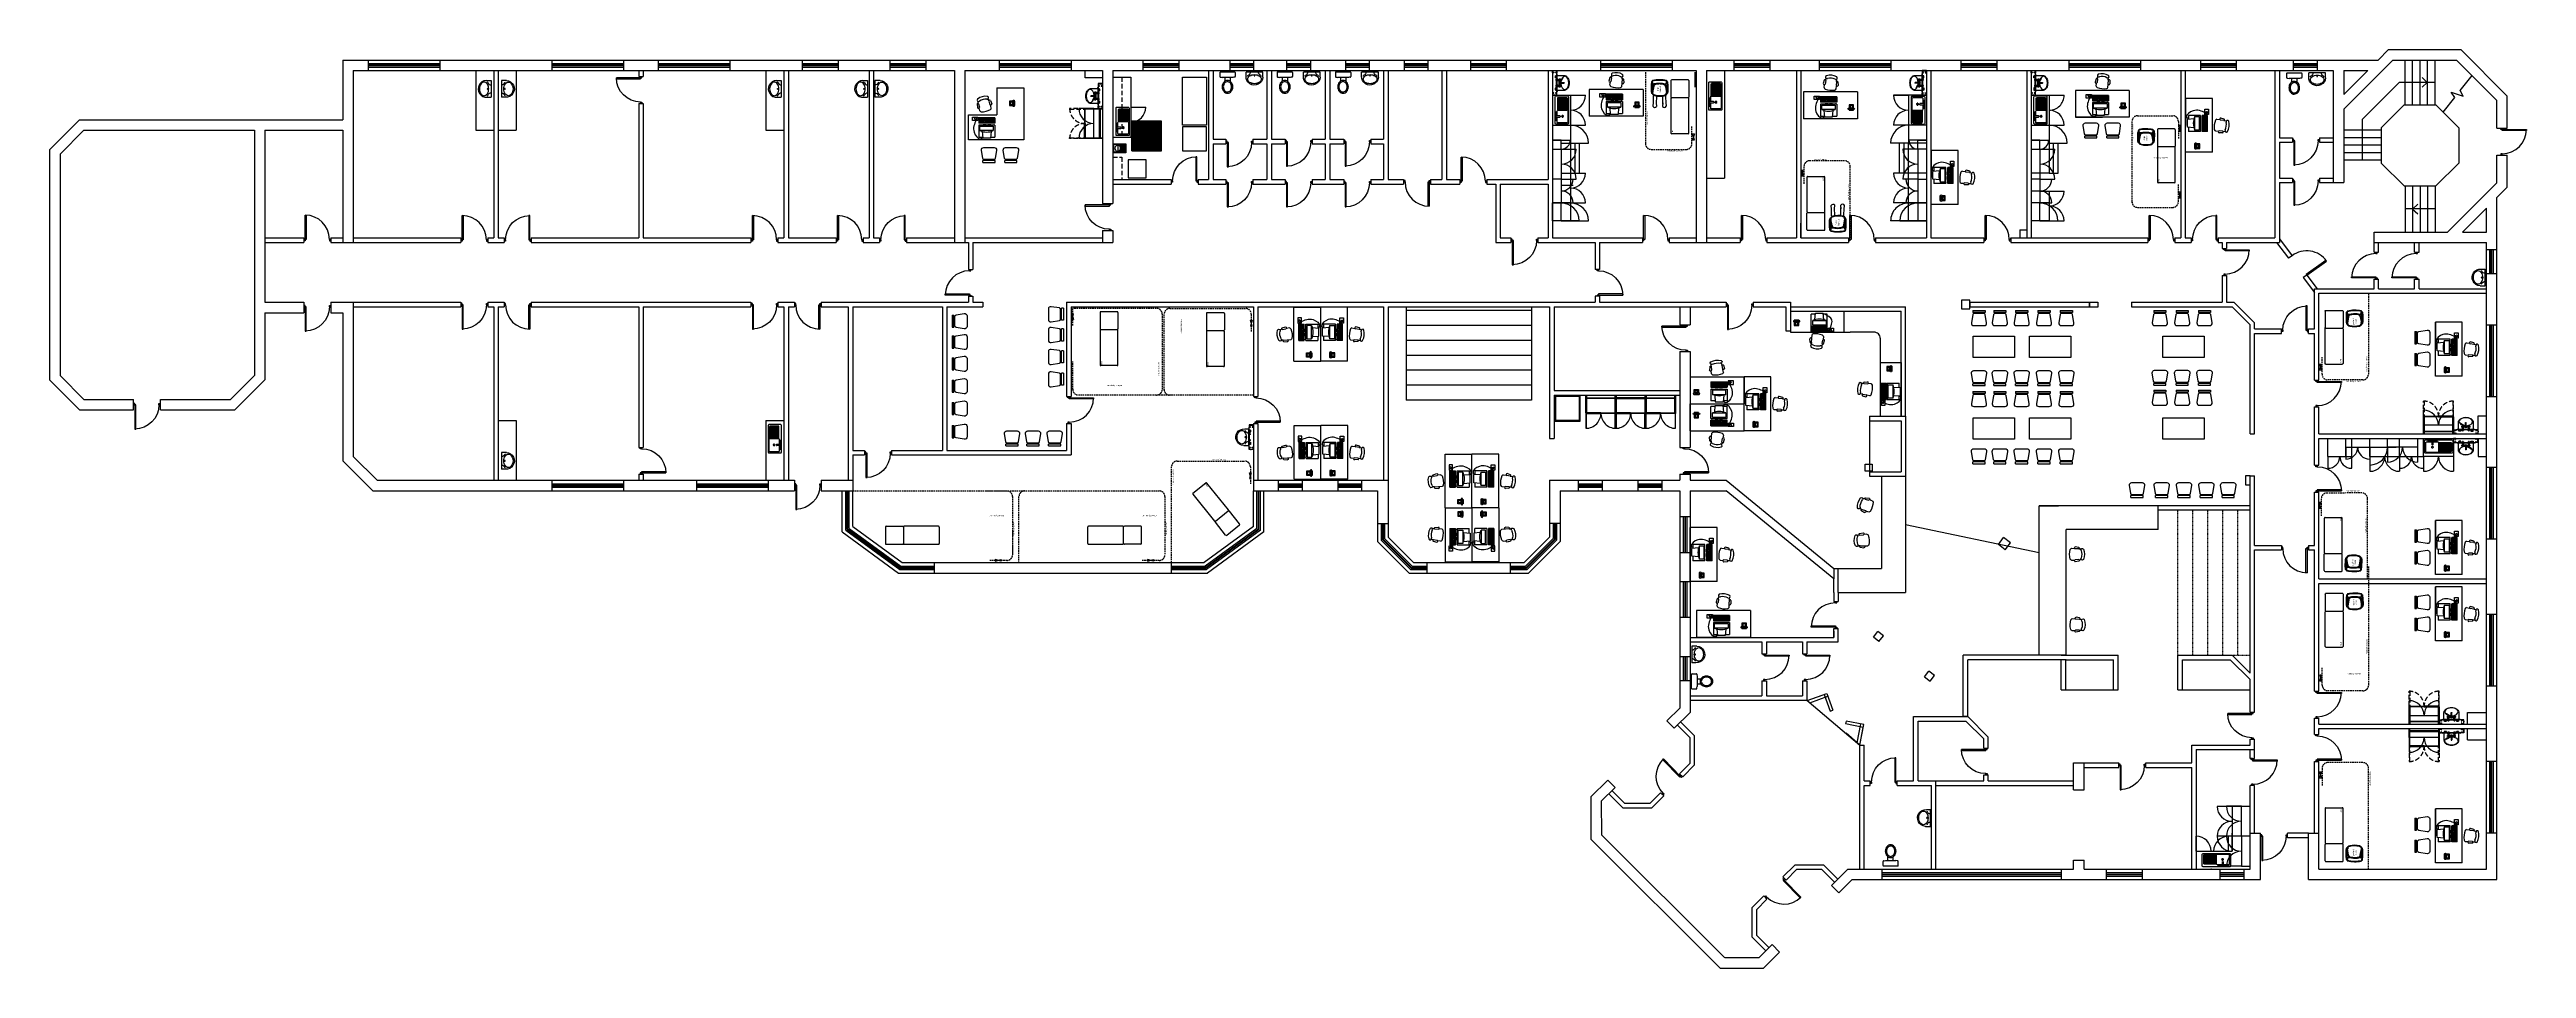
# Model space of a CAD drawing. Extents: x -211487 to 129179, y -113885 to 184348.
# Drawn here: x -81591 to 1217, y -113885 to -83165 of the extents above; entities that cross this region are included whole.
import ezdxf

# ---------------------------------------------------------------- set-up
doc = ezdxf.new("R2010")
doc.units = 0
doc.linetypes.add('Dash Style-1', pattern=[0.41664, 0.20828, -0.20836])
doc.linetypes.add('HIDDEN', pattern=[0.375, 0.25, -0.125])
doc.layers.get('0').update_dxf_attribs({"linetype": 'CONTINUOUS'})
for name, color, linetype in [('00 Furniture and Equp', 7, 'CONTINUOUS'), ('00 Furniture Txt', 7, 'CONTINUOUS'), ('00 New WC', 7, 'CONTINUOUS'), ('02 BedScreensOFF', 7, 'CONTINUOUS'), ('BLD-PART', 7, 'CONTINUOUS'), ('BLD-STRUCT', 7, 'CONTINUOUS'), ('DOOR', 7, 'CONTINUOUS'), ('FURNITURE', 7, 'CONTINUOUS'), ('New Works', 7, 'CONTINUOUS'), ('Peep', 7, 'CONTINUOUS'), ('SAN-FIT', 7, 'CONTINUOUS')]:
    doc.layers.add(name, color=color, linetype=linetype)
doc.layers.add('MH_01$0$Z016PT', color=7, linetype='CONTINUOUS', plot=False)
doc.styles.add('Notes_1-50', font='stylu.ttf', dxfattribs={"height": 90})
doc.styles.get("Standard").update_dxf_attribs({"font": 'arial.ttf'})

# ---------------------------------------------------------------- blocks, each defined once
blk = doc.blocks.new('DOORX')
for p, q in [((0, 0), (0.05000000000000071, 0)), ((0.05000000000000071, 0), (0.05000000000000088, 0.8999999999999986)), ((0.05000000000000088, 0.8999999999999986), (0.09000000000000002, 0.8999999999999986)), ((0.08999999999999986, 0), (0.05000000000000071, 0)), ((0.05000000000000071, 0), (0.05000000000000071, -0.04999999999999716)), ((0.09000000000000002, 0.8999999999999986), (0.08999999999999986, 0)), ((0.05000000000000071, -0.04999999999999716), (0, -0.04999999999999716)), ((0.9499999999999993, -1.665334536937735e-16), (0.9499999999999993, -0.04999999999999732)), ((1.000000000000004, -1.665334536937735e-16), (0.9499999999999993, -1.665334536937735e-16)), ((0.9499999999999993, -0.04999999999999732), (1.000000000000004, -0.04999999999999732))]:
    blk.add_line(p, q)
blk.add_arc((0.05000000000000071, 0), 0.9000000000000004, 0, 89.99999999999999)
blk = doc.blocks.new('STANDARD')
blk.add_blockref('DOORX', (0.536584787634002, 0.2560533011734822))
blk = doc.blocks.new('WHB2')
for p, q in [((-0.2799999999988358, 0), (0.2800000000006548, 0)), ((-0.2799999999988358, -0.1720156249939464), (-0.2799999999988358, 1.455191522836685e-11)), ((0.2800000000024738, -0.136828125003376), (0.2800000000024738, 1.455191522836685e-11))]:
    blk.add_line(p, q)
blk.add_lwpolyline([(-0.0009882819995254977, -0.08285218990931753, 0.0683425382563652), (-0.09124057616827486, -0.09524622047320008, 0.08051435796910371), (-0.161537604071782, -0.1277950976364082, 0.1070635524987728), (-0.212447141917437, -0.1810195306461537, 0.138336786931307), (-0.228039310704844, -0.2362968749948777, 0.138336786931307), (-0.212447141917437, -0.2915742193436017, 0.1070635524987728), (-0.161537604071782, -0.3447986523533473, 0.08051435806840193), (-0.09124057613189507, -0.3773475295165554, 0.06834253828365724), (-0.0009882819995254977, -0.3897415600804379, 0.06834253829866788), (0.08926401211283519, -0.3773475295165554, 0.08051435812301597), (0.159561040072731, -0.3447986523533473, 0.1070635525168247), (0.210470577914748, -0.2915742193436017, 0.1383367869623716), (0.226062746705793, -0.2362968749948777, 0.1383367869468393), (0.210470577916567, -0.1810195306461537, 0.1070635525077994), (0.159561040072731, -0.1277950976364082, 0.08051435799254793), (0.0892640121292061, -0.09524622045864817, 0.06834253820689111)], format="xyb", close=True)
blk.add_circle((7.812001058482565e-06, -0.1156796879949979), 0.01423147908644751)
for centre, radius, start, end in [((-0.2431289059986739, -0.008679688005940989), 0.1051185749802244, 292.8640874414771, 4.736330667366882), ((0.2431289060023119, -0.008679688005940989), 0.1051185749802244, 175.2636693326331, 247.1359125585229), ((7.812001058482565e-06, -0.1544218749913853), 0.2805444089283772, 183.5442974320755, 3.595543235411366), ((-0.1540742189990851, -0.1797343749931315), 0.08848319690150674, 123.0153131587399, 148.8457746542776), ((0.1540742190027231, -0.1797343749931315), 0.08848319690150674, 31.15422534572238, 56.98468684126012)]:
    blk.add_arc(centre, radius, start, end)
blk = doc.blocks.new('WC1')
for p, q in [((0, -0.2402543691238357), (0, 0.2402543691238357)), ((0.01470861712427762, 0.2549629862486489), (0.1562928148748028, 0.2549629862486489)), ((0.1710014319990805, 0.2402543691238357), (0.1710014319990805, 0.2130811901046679)), ((0.1710014319990805, 0.2130811901046679), (0.1888108500827173, 0.1756862782101605)), ((0.1888108500827173, 0.1756862782101605), (0.1888108500827173, -0.1756862782101605)), ((0.188810859696261, 0.08825170274673866), (0.3132326471532707, 0.08825170274673866)), ((0.01470861712427762, -0.2549629862486489), (0.1562928148748028, -0.2549629862486489)), ((0.1710014319990805, -0.2130811901046679), (0.1888108500827173, -0.1756862782101605)), ((0.1710014319990805, -0.2402543691238357), (0.1710014319990805, -0.2130811901046679)), ((0.1888108506598201, -0.08825170274673866), (0.3117285762908892, -0.08825170274673866))]:
    blk.add_line(p, q)
for points in [[(0.496156620772453, -0.1799928273971512, 0.08444501596365965), (0.5786168619897509, -0.1659660905155258, 0.09152229154339815), (0.6456935764145655, -0.1276035634172468, 0.1037062561093473), (0.6957615267365327, -0.06336669295306141, 0.1342562103321082), (0.7076338115172263, -0.001124691794147203, 0.1143435102630303), (0.6921324015188688, 0.06577345456348294, 0.1037062561093099), (0.6456935764145655, 0.1253541798286824, 0.09152229154344065), (0.5786168619897509, 0.1637167069269614, 0.08444501596365174), (0.496156620772453, 0.1777434438085939, 0.08444501596366413), (0.4136963795546222, 0.1637167069269614, 0.0915222915434522), (0.3466196651298077, 0.1253541798286824, 0.103706256109325), (0.3001808400255044, 0.06577345456322004, 0.1143435102629519), (0.2846794300271469, -0.001124691794147203, 0.114343510262995), (0.3001808400255044, -0.06802283815177734, 0.1037062561093346), (0.3466196651298077, -0.1276035634172468, 0.09152229154342542), (0.4136963795546222, -0.1659660905155258, 0.0844450159636681)], [(0.4961566207724744, -0.1407698483985067, 0.08444501855729176), (0.5656482151716915, -0.1289491176350106, 0.09152229154339801), (0.6203639132929695, -0.09765610530015412, 0.1037062561093476), (0.6605358858899777, -0.04611571302502515, 0.1389854554321898), (0.6683998175136239, -0.002701603536906738, 0.1178831319209937), (0.6569067606722925, 0.0485224746354822, 0.1037062561093105), (0.6203639132930547, 0.09540672171151865, 0.09152229154344091), (0.5656482151716986, 0.1266997340464462, 0.08444501596365125), (0.4961566207723891, 0.1385204648099494, 0.08444501596366598), (0.4266650263726817, 0.1266997340464462, 0.09152229154345082), (0.371949328251425, 0.09540672171161102, 0.1037062561093258), (0.3354064808720736, 0.04852247463519799, 0.1143435102629524), (0.3239024090257985, -0.001124691794189836, 0.114343510262993), (0.3354064808721162, -0.05077185822384767, 0.1037062561093339), (0.3719493282513184, -0.09765610530008306, 0.09152229154342521), (0.426665026372639, -0.1289491176349964, 0.08444501596366887)]]:
    blk.add_lwpolyline(points, format="xyb", close=True)
for centre, start, end in [((0.01470861712427762, 0.2402543691238357), 89.99999999999639, 179.9999999999999), ((0.1562928148748028, 0.2402543691238357), 359.9999999999917, 89.99999999999226), ((0.01470861712427762, -0.2402543691238357), 180, 269.9999999999999), ((0.1562928148748028, -0.2402543691238357), 270.0000000000077, 8.32033104670856e-12)]:
    blk.add_arc(centre, 0.01470861712449207, start, end)
blk = doc.blocks.new('SINKRH')
for p, q in [((0, 0.46875), (0, -0.46875)), ((0.1135858226458311, 0.3644335587132446), (0.03864468554965583, 0.3644335587132446)), ((0.03864468554965583, 0.3644335587132446), (0.03864468554965583, 0.06443355871397216)), ((0.03864468554965583, 0.06443355871397216), (0.1135858226458311, 0.06443355871397216)), ((0.9687499999997726, 0.5), (0.04999999999995453, 0.5001772285081643)), ((0.05157652285706149, 0.1954343176485054), (0.05157652285706149, 0.2419794397681017)), ((0.05157652285706149, 0.2419794397681017), (0.3617247074688237, 0.2419794397681017)), ((0.3617247074688237, 0.1954343176485054), (0.05157652285706149, 0.1954343176485054)), ((0.1135858226458311, 0.2419794397681017), (0.1135858226458311, 0.3644335587132446)), ((0.1135858226458311, 0.06443355871397216), (0.1135858226458311, 0.1954343176485054)), ((0.1531228351752674, 0.4317837470870245), (0.1499063891337684, 0.4219882495149818)), ((0.1499063891337684, 0.4219882495149818), (0.1508227914661049, 0.4191974000166283)), ((0.1499999999997286, 0.1954343176485054), (0.1499999999996362, 0.03080585069619701)), ((0.1508227914661049, 0.4191974000166283), (0.1508227914661049, 0.2419794397681017)), ((0.1999999999998181, 0.4501772285082097), (0.1798575539040215, 0.44786078682165)), ((0.1850798107110165, 0.0009796094211651507), (0.1850798107110165, -0.4187500000007276)), ((0.8999999999998636, 0.4501772285082097), (0.1999999999998181, 0.4501772285082097)), ((0.499705896683281, 0.2170654658274316), (0.5033245338486267, 0.2290759300008176)), ((0.5033245338488541, 0.2050550016534771), (0.499705896683281, 0.2170654658274316)), ((0.5538464137928258, 0.1832276426340513), (0.5322108388829747, 0.1859827749474334)), ((0.53409929394752, 0.2489598848944752), (0.5538464137928258, 0.2509032890208118)), ((0.5538464137928258, 0.2509032890208118), (0.575481988702677, 0.2481481567075434)), ((0.5754819887017675, 0.1859827749470924), (0.5538464137928258, 0.1832276426340513)), ((0.6043682937367976, 0.229075930001386), (0.6079869309021433, 0.2170654658274316)), ((0.6079869309021433, 0.2170654658274316), (0.6043682937370249, 0.2050550016538182)), ((0.9120813606768934, -0.4187500000007276), (0.9120813606768934, 0.0004818147197056533)), ((0.9500000000007276, 0.03080585069619701), (0.9499999999998181, 0.4189272285082097)), ((0.9999999999997726, -0.4685727714919494), (0.9999999999997726, 0.4687499999998863)), ((0.04999999999995453, -0.4998227714918357), (0.9499999999998181, -0.4998227714918357)), ((0.1999999999996334, -0.0004441493038029876), (0.9000000000007233, -0.0004441493038029876)), ((0.2350798107110208, -0.4500000000007276), (0.8620813606768891, -0.4500000000007276)), ((0.25, -0.4500000000007276), (0.25, -0.0004441493038029876)), ((0.3500000000003638, -0.4500000000007276), (0.3500000000003638, -0.0004441493038029876)), ((0.4499999999989086, -0.4500000000007276), (0.4499999999989086, -0.0004441493038029876)), ((0.5499999999992724, -0.4500000000007276), (0.5499999999992724, -0.0004441493038029876)), ((0.6499999999996362, -0.4500000000007276), (0.6499999999996362, -0.0004441493038029876)), ((0.75, -0.4500000000007276), (0.75, -0.0004441493038029876)), ((0.8500000000003638, -0.4500000000007276), (0.8500000000003638, -0.0004441493038029876))]:
    blk.add_line(p, q)
for centre, radius, start, end in [((0.04791149376690377, 0.4480119529805567), 0.05220706685073104, 87.70731167780332, 156.595072469331), ((0.1977382534512844, 0.0515620562188343), 0.05205536389568089, 203.4990129901891, 272.490220593641), ((0.1824168807126964, 0.4102208724093371), 0.03637442327123024, 119.3675906035317, 143.643814534574), ((0.1930250368504747, 0.391369503380032), 0.05800558345561539, 103.1207318542005, 119.3675906037598), ((0.3617247074688237, 0.2187068787083035), 0.02327256105979814, 270, 90), ((0.5369315929850436, 0.2068031305044332), 0.04031763908272358, 122.0053832080187, 146.4659035839958), ((0.5369315929857785, 0.2273278011516061), 0.04031763908411046, 213.5340964176723, 237.9946167919815), ((0.5507273854060215, 0.1847298626308128), 0.06634748816302585, 104.5142785235183, 122.0053832080186), ((0.5471448543903197, 0.2436690193989131), 0.05958798216158602, 237.9946167919815, 255.4857214781343), ((0.5605479731940703, 0.1904619122539315), 0.05958798216396638, 57.99461679198136, 75.48572147747372), ((0.5605479731941603, 0.2436690194007878), 0.05958798216379671, 284.5142785215758, 302.0053832080187), ((0.5707612345998732, 0.206803130503257), 0.04031763908411046, 33.53409641767231, 57.99461679198145), ((0.5707612345998664, 0.2273278011516168), 0.04031763908412309, 302.0053832080187, 326.4659035829029), ((0.9022617465481912, 0.3981710229856035), 0.05205536389564897, 23.4990129901671, 92.49022059361907), ((0.9022617465490759, 0.05156205621883944), 0.05205536389568619, 267.5097794063553, 336.5009870098073), ((0.9687499999996756, 0.468749999999903), 0.03125000000009703, 359.9999999999695, 89.99999999982208), ((0.0475656785945871, -0.4479753688794012), 0.05190451886262422, 203.5936243529562, 272.6881575723854), ((0.2328180641626683, -0.3979937944780851), 0.05205536389568621, 203.4990129901927, 272.4902205936447), ((0.8643431072252417, -0.3979937944780851), 0.05205536389568621, 267.5097794063553, 336.5009870098073), ((0.9522617465482567, -0.4478165659693314), 0.05205536389555197, 267.5097794062541, 336.5009870097724)]:
    blk.add_arc(centre, radius, start, end)
blk = doc.blocks.new('SECRETRY')
for p, q in [((-0.5, 0.2031250000000568), (-0.4375, 0.2031250000000568)), ((-0.5, -0.2031249999999432), (-0.5, 0.2031250000000568)), ((-0.4375, 0.2031250000000568), (-0.4375, -0.2031249999999432)), ((-0.40625, 0.1624350024843011), (-0.40625, -0.1624350024841874)), ((-0.09049487035645143, 0.2530257119142902), (-0.3667969222138368, 0.2087187004313478)), ((0, -0.1758862153358791), (0, 0.1758862153358791)), ((-0.5, -0.2031249999999432), (-0.4375, -0.2031249999999432)), ((-0.3667969222138368, -0.2087187004312341), (-0.09049487035645143, -0.2530257119141766))]:
    blk.add_line(p, q)
for centre, radius, start, end in [((-0.359375, 0.1624350024843011), 0.046875, 99.11022860016581, 180), ((-0.078125, 0.1758862153358791), 0.078125, 5.088887490341627e-14, 99.11022860016674), ((-0.359375, -0.1624350024841874), 0.046875, 180.0000000000001, 260.889771399833), ((-0.078125, -0.1758862153358791), 0.078125, 260.8897713998318, 5.088887490341627e-14)]:
    blk.add_arc(centre, radius, start, end)
blk = doc.blocks.new('SWIVEL-CHAIR')
for p, q in [((-0.3133608311739096, 0.1827685508535524), (-0.3833065678490613, 0.1761108531561604)), ((-0.3082173969238085, 0.228712455340542), (-0.1908684564712786, 0.2501364984818792)), ((-0.3039486131336986, 0.1796279522671966), (-0.1847097195477119, 0.1830702924956995)), ((-0.06401729172627313, 0.1995286546775787), (-0.1614121054298749, 0.1972316007775134)), ((-0.3133608311739096, -0.1827685508535524), (-0.3833065678490613, -0.1761108531561604)), ((-0.3082173969238085, -0.228712455340542), (-0.1908684564712786, -0.2501364984818792)), ((-0.3039486131336986, -0.1796279522671966), (-0.1847097195477119, -0.1830702924956995)), ((-0.06401729172627313, -0.1995286546775787), (-0.1614121054298749, -0.1972316007776271))]:
    blk.add_line(p, q)
for centre, radius, start, end in [((-0.04703245453733018, 0), 0.4529866109873065, 157.2610651608357, 202.7389348391643), ((-0.4237413845384737, 0.1501578303632414), 0.04804720379761242, 330.3174819638227, 148.7349711330221), ((-0.04014351837686547, 0), 0.3644628828402339, 159.7134097284323, 200.2865902715676), ((-0.2984609859241374, 0.2048330759847659), 0.0257955871034266, 112.2234785712309, 257.7173146427228), ((-0.1929563248787787, 0.2161288844882847), 0.03407164516163846, 284.0068083476923, 86.48678419066846), ((-0.08032426896910749, 0.1365119070225091), 0.0650924572574744, 22.43270418012343, 75.49170126647573), ((-0.655848578322221, 0), 0.6558485783222188, 345.7579520872234, 14.24204791277654), ((-0.4237413845384737, -0.1501578303633551), 0.04804720379761242, 211.2650288669779, 29.68251803617731), ((-0.2984609859241374, -0.2048330759847659), 0.0257955871034266, 102.2826853572772, 247.7765214287691), ((-0.1929563248787787, -0.2161288844882847), 0.03407164516163846, 273.5132158093315, 75.9931916523077), ((-0.08032426896910749, -0.1365119070225091), 0.0650924572574744, 284.5082987335243, 337.5672958198765)]:
    blk.add_arc(centre, radius, start, end)
blk = doc.blocks.new('A$C7EEA7E52')
at = {"layer": '00 Furniture and Equp'}
for p, q in [((552.5004875697196, 829.9973759334534), (412.5004875697196, 829.9973759334534)), ((412.5004875697196, 829.9973759334534), (412.5004875697196, 749.9973759334534)), ((552.5004875697196, 749.9973759334534), (552.5004875697196, 829.9973759334534)), ((400.0004875697196, 664.9973759334534), (169.7004875689745, 664.9973759334534)), ((169.850487569347, 164.9973759334534), (400.0004875697196, 164.9973759334534)), ((282.2081486545503, 427.4973759334534), (175.0004875697196, 427.4973759334534)), ((282.2081188336015, 402.4973759334534), (175.0004875697196, 402.4973759334534)), ((203.0004875697196, 402.4973759334534), (203.0004875697196, 427.4973759334534)), ((210.5909510888159, 592.2775271628052), (210.4298245757818, 592.472170272842)), ((212.1562391538173, 590.2132971324027), (212.1483773719519, 590.2241878686473)), ((218.0368864517659, 566.2830055421218), (218.0363859543577, 566.2838724032044)), ((224.9645891841501, 570.2838724032044), (224.9650896601379, 570.2830055300146)), ((229.396072588861, 562.608035331592), (224.9650896638632, 570.2830055234954)), ((226.6100484225899, 551.4341101199389), (230.2748725172132, 545.0861918898299)), ((230.2749871853739, 545.0859932685271), (230.2748724650592, 545.0861919801682)), ((231.5064884796739, 543.1205252595246), (230.2749871853739, 545.0859932685271)), ((230.2749871853739, 545.0859932685271), (292.5990210045129, 437.1376001508906)), ((233.6079067829996, 539.7101424438879), (233.4360287711024, 539.6109086265787)), ((234.7796615250409, 544.7378492979333), (235.2523547597229, 545.010758863762)), ((235.0461165904999, 537.1701716640964), (238.1509053278714, 538.9710354590788)), ((237.2030756771564, 549.0861919699237), (237.2031904067844, 549.0859932638705)), ((299.5272235292941, 441.1376013709232), (237.2031904067844, 549.0859932638705)), ((237.2031904067844, 549.0859932638705), (238.2895849850029, 547.0367478532717)), ((238.1509053278714, 538.9710354590788), (238.5609401417896, 539.2077691694722)), ((241.6729285977781, 540.9961633598432), (238.5609401417896, 539.2077691694722)), ((240.3642320018262, 543.6109086265787), (240.1923539889976, 543.5116748102009)), ((273.0004875697196, 402.4973759334534), (273.0004875697196, 427.4973759334534)), ((286.6120762936771, 426.3018857529387), (286.6103781741112, 426.2984989695251)), ((289.3231040108949, 399.4585987795144), (289.2290490530431, 399.5754110282287)), ((289.2301072087139, 430.4206627346575), (289.3232451993972, 430.5363297602162)), ((289.3419075552374, 399.4353353902698), (289.3231040108949, 399.4585987795144)), ((289.3232451993972, 430.5363297602162), (289.3356576990336, 430.5516887744889)), ((289.4768951423466, 430.4706738581881), (289.4699326306581, 430.4594647120684)), ((289.5004875697196, 543.4645680831745), (330.5004875697196, 543.4645680822432)), ((289.5004875697196, 458.5044174892828), (289.5004875697196, 543.4645680831745)), ((289.5004875697196, 433.6139727998525), (289.5004875697196, 442.5044174892828)), ((289.5004875697196, 286.5301837846637), (289.5004875697196, 396.3807792980224)), ((289.5004875697196, 286.5301837846637), (330.5004875697196, 286.5301837846637)), ((289.9887720886618, 543.964430811815), (292.6001536790282, 543.9972087098286)), ((289.9887720886618, 543.964430811815), (330.0122030507773, 543.9644308108836)), ((330.0122030507773, 286.0303210560232), (289.9887720886618, 286.0303210560232)), ((292.6001536790282, 285.9975431570783), (289.9887720886618, 286.0303210560232)), ((292.5003565680236, 432.9757004026324), (292.0278470776975, 432.3751904219389)), ((292.0278470776975, 432.3751904219389), (292.0280586667359, 432.3754886286333)), ((327.4007823485881, 543.9972478859127), (292.600192790851, 543.9972478859127)), ((326.8341570235789, 285.9974909462035), (292.600219367072, 285.9974773600698)), ((293.1668202355504, 544.025925646536), (326.8341549038887, 544.025925646536)), ((326.8341549038887, 285.9688262213022), (293.1668202355504, 285.9688262213022)), ((295.5342058800161, 421.3508646134287), (293.3739344477654, 422.3924375670031)), ((295.4015315053985, 440.0547200515866), (297.4151807101443, 436.5985344965011)), ((295.599669043906, 440.1691148132086), (297.5859889332205, 436.697150669992)), ((298.0542619600892, 427.6888545108959), (298.04031393677, 427.7131269406527)), ((318.9254875695333, 545.0538952723145), (301.0754875689745, 545.0538952723145)), ((301.0754875689745, 284.9408565945923), (318.9254875695333, 284.9408565945923)), ((318.4629488028586, 545.3538952730596), (301.5380263356492, 545.3538952730596)), ((301.5380263356492, 284.6408565938473), (318.4629488028586, 284.6408565938473)), ((301.5492330025882, 412.202975615859), (301.5799272991717, 412.2336699124426)), ((301.5799272991717, 417.7610819553956), (301.5536809433252, 417.7873283103108)), ((303.5448135845363, 426.1789312716573), (303.5200030412525, 426.1647221706808)), ((303.9377501662821, 439.251249294728), (303.9384712725878, 439.2513638101518)), ((304.6064385939389, 395.3252194933593), (306.1411970313638, 401.9333787169307)), ((304.9765241332352, 431.6991269970313), (304.9684521164745, 431.7129953596741)), ((305.0530828665942, 431.7663670061156), (305.0529251452535, 431.7666361834854)), ((307.1749068768695, 406.5973759340122), (307.0455613341182, 406.5973759340122)), ((307.2046462278813, 423.4500715248287), (307.2367815487087, 423.4179362049326)), ((312.7641935907304, 423.4179362049326), (312.8048052340746, 423.4585478482768)), ((312.9826818536967, 406.5973759340122), (312.8260682616383, 406.5973759340122)), ((314.9480499941856, 398.2281156843528), (314.9478922719136, 398.2283848617226)), ((315.0325230229646, 398.2817565081641), (315.0244510043412, 398.2956248698756)), ((449.8204875700176, 314.9973759334534), (315.2895289566368, 314.9973759334534)), ((316.4561615539715, 403.8158205952495), (316.4809720981866, 403.8300296971574)), ((318.451742136851, 417.7917762510478), (318.4210478402674, 417.7610819553956)), ((318.4210478402674, 412.2336699124426), (318.4472941961139, 412.2074235575274)), ((449.8204875700176, 514.9973759334534), (319.4348230734468, 514.9973759334534)), ((321.9606612026691, 402.2816249262542), (321.9467131793499, 402.3058973569423)), ((327.4007557723671, 285.9974773600698), (326.8341570235789, 285.9974909462035)), ((330.0122030507773, 543.9644308108836), (327.4008214585483, 543.9972087098286)), ((327.4008214585483, 285.9975431570783), (330.0122030507773, 286.0303210560232)), ((330.5004875697196, 539.897375933826), (330.5004875697196, 543.4645680822432)), ((330.5004875697196, 433.6139725726098), (330.5004875697196, 490.0973759330809)), ((330.5004875697196, 339.897375933826), (330.5004875697196, 396.3807790633291)), ((330.5004875697196, 286.5301837846637), (330.5004875697196, 290.0973759330809)), ((341.0004875697196, 531.4973759334534), (338.9004875700921, 531.4973759334534)), ((341.0004875697196, 498.4973759334534), (338.9004875700921, 498.4973759334534)), ((341.0004875697196, 331.4973759334534), (338.9004875700921, 331.4973759334534)), ((341.0004875697196, 298.4973759334534), (338.9004875700921, 298.4973759334534)), ((341.0004875697196, 498.4973759334534), (341.0004875697196, 531.4973759334534)), ((382.0216525364667, 530.9973759334534), (341.0004875697196, 530.9973759334534)), ((382.0216525364667, 498.9973759334534), (341.0004875697196, 498.9973759334534)), ((341.0004875697196, 298.4973759334534), (341.0004875697196, 331.4973759334534)), ((382.0216525364667, 330.9973759334534), (341.0004875697196, 330.9973759334534)), ((382.0216525364667, 298.9973759334534), (341.0004875697196, 298.9973759334534)), ((382.022475800477, 531.5176479378715), (382.0216525364667, 531.4973759334534)), ((382.0216525364667, 498.4973759334534), (382.0216525364667, 531.4973759334534)), ((382.022475800477, 498.4771039290354), (382.0216525364667, 498.4973759334534)), ((382.022475800477, 331.5176479378715), (382.0216525364667, 331.4973759334534)), ((382.0216525364667, 298.4973759334534), (382.0216525364667, 331.4973759334534)), ((382.022475800477, 298.4771039290354), (382.0216525364667, 298.4973759334534)), ((383.1257286295295, 545.078463954851), (382.022475800477, 531.5176479378715)), ((382.022475800477, 531.5176479378715), (382.022475800477, 498.4771039290354)), ((383.1257286295295, 484.9162879120559), (382.022475800477, 498.4771039290354)), ((383.1257286295295, 345.078463954851), (382.022475800477, 331.5176479378715)), ((382.022475800477, 331.5176479378715), (382.022475800477, 298.4771039290354)), ((383.1257286295295, 284.9162879120559), (382.022475800477, 298.4771039290354)), ((383.1257286295295, 545.078463954851), (383.1257286295295, 484.9162879120559)), ((383.1257286295295, 345.078463954851), (383.1257286295295, 284.9162879120559)), ((400.0004875697196, 545.9973759334534), (384.1224355734885, 545.9973759334534)), ((384.1224355734885, 545.9973759334534), (384.1224355734885, 483.9973759334534)), ((400.0004875697196, 483.9973759334534), (384.1224355734885, 483.9973759334534)), ((384.1224355734885, 345.9973759334534), (384.1224355734885, 283.9973759334534)), ((400.0004875697196, 345.9973759334534), (384.1224355734885, 345.9973759334534)), ((400.0004875697196, 283.9973759334534), (384.1224355734885, 283.9973759334534)), ((400.0004875697196, 124.9973759334534), (400.0004875697196, 704.9973759334534)), ((400.0004875697196, 164.9973759334534), (400.0004875697196, 664.9973759334534)), ((400.0004875697196, 545.9973759334534), (400.0004875697196, 483.9973759334534)), ((400.0004875697196, 345.9973759334534), (400.0004875697196, 283.9973759334534)), ((400.5004875697196, 541.9973759334534), (400.5004875697196, 487.9973759334534)), ((411.5004875585437, 528.9973759334534), (400.5004875697196, 528.9973759334534)), ((411.5004875585437, 500.9973759334534), (400.5004875697196, 500.9973759334534)), ((400.5004875697196, 341.9973759334534), (400.5004875697196, 287.9973759334534)), ((411.5004875585437, 328.9973759334534), (400.5004875697196, 328.9973759334534)), ((411.5004875585437, 300.9973759334534), (400.5004875697196, 300.9973759334534)), ((410.0004875697196, 714.9973759334534), (412.5004875697196, 714.9973759334534)), ((410.0004875697196, 714.9973759334534), (412.5004875697196, 714.9973759334534)), ((410.0004875697196, 114.9973759334534), (412.5004875697196, 114.9973759334534)), ((412.0004854975268, 528.4973738510162), (411.5004854090512, 528.9973737848923)), ((411.5004875585437, 528.9973759334534), (411.5004875585437, 500.9973759334534)), ((412.0004854975268, 501.4973780158907), (411.5004854090512, 500.9973780820146)), ((412.0004854975268, 328.4973738510162), (411.5004854090512, 328.9973737848923)), ((411.5004875585437, 328.9973759334534), (411.5004875585437, 300.9973759334534)), ((412.0004854975268, 301.4973780158907), (411.5004854090512, 300.9973780820146)), ((412.0004875697196, 528.4973759222776), (412.0004875697196, 501.4973759446293)), ((414.420487569645, 526.9973759334534), (412.0004875697196, 526.9973759334534)), ((414.420487569645, 502.9973759334534), (412.0004875697196, 502.9973759334534)), ((412.0004875697196, 328.4973759222776), (412.0004875697196, 301.4973759446293)), ((414.420487569645, 326.9973759334534), (412.0004875697196, 326.9973759334534)), ((414.420487569645, 302.9973759334534), (412.0004875697196, 302.9973759334534)), ((412.5004875697196, 79.99737593345344), (412.5004875697196, 749.9973759334534)), ((412.5004875697196, 749.9973759334534), (452.5004875697196, 749.9973759334534)), ((412.5004875697196, -0.002624066546559334), (412.5004875697196, 79.99737593345344)), ((412.5004875697196, 79.99737593345344), (452.5004875697196, 79.99737593345344)), ((414.420487569645, 526.9973372370005), (414.420487569645, 502.9974146299064)), ((419.0004875697196, 525.4773759339005), (414.420487569645, 525.4773759339005)), ((419.0004875697196, 504.5173759330064), (414.420487569645, 504.5173759330064)), ((414.420487569645, 326.9973372370005), (414.420487569645, 302.9974146299064)), ((419.0004875697196, 325.4773759339005), (414.420487569645, 325.4773759339005)), ((419.0004875697196, 304.5173759330064), (414.420487569645, 304.5173759330064)), ((419.0004875697196, 154.9973759334534), (419.0004875697196, 674.9973759334534)), ((459.0004875697196, 654.9973759334534), (419.0004875697196, 654.9973759334534)), ((419.0004875697196, 654.9973759334534), (419.0004875697196, 634.9973759334534)), ((419.0004875697196, 634.9973759334534), (424.0004875697196, 634.9973759334534)), ((424.0004875697196, 604.9973759334534), (419.0004875697196, 604.9973759334534)), ((419.0004875697196, 604.9973759334534), (419.0004875697196, 584.9973759334534)), ((419.0004875697196, 584.9973759334534), (459.0004875697196, 584.9973759334534)), ((421.2504875697196, 544.9973759334534), (419.0004875697196, 544.9973759334534)), ((419.0004875697196, 484.9973759334534), (419.0004875697196, 544.9973759334534)), ((421.2504875697196, 484.9973759334534), (419.0004875697196, 484.9973759334534)), ((421.2504875697196, 344.9973759334534), (419.0004875697196, 344.9973759334534)), ((419.0004875697196, 284.9973759334534), (419.0004875697196, 344.9973759334534)), ((421.2504875697196, 284.9973759334534), (419.0004875697196, 284.9973759334534)), ((419.0004875697196, 224.9973759334534), (419.0004875697196, 244.9973759334534)), ((419.0004875697196, 244.9973759334534), (459.0004875697196, 244.9973759334534)), ((424.0004875697196, 224.9973759334534), (419.0004875697196, 224.9973759334534)), ((419.0004875697196, 174.9973759334534), (419.0004875697196, 194.9973759334534)), ((419.0004875697196, 194.9973759334534), (424.0004875697196, 194.9973759334534)), ((459.0004875697196, 174.9973759334534), (419.0004875697196, 174.9973759334534)), ((421.2504875697196, 484.9973759334534), (421.2504875697196, 544.9973759334534)), ((431.2504875697196, 525.4773759339005), (421.2504875697196, 525.4773759339005)), ((431.2504875697196, 504.5173759330064), (421.2504875697196, 504.5173759330064)), ((421.2504875697196, 284.9973759334534), (421.2504875697196, 344.9973759334534)), ((431.2504875697196, 325.4773759339005), (421.2504875697196, 325.4773759339005)), ((431.2504875697196, 304.5173759330064), (421.2504875697196, 304.5173759330064)), ((422.5004875697196, 759.9973759334534), (422.5004875697196, 819.9973759334534)), ((422.5004875697196, 819.9973759334534), (542.5004875697196, 819.9973759334534)), ((452.5004875697196, 759.9973759334534), (422.5004875697196, 759.9973759334534)), ((452.5004875697196, 69.99737593345344), (422.5004875697196, 69.99737593345344)), ((422.5004875697196, 69.99737593345344), (422.5004875697196, 9.99737593345344)), ((422.5004875697196, 9.99737593345344), (542.5004875697196, 9.99737593345344)), ((424.0004875697196, 634.9973759334534), (424.0004875697196, 649.9973759334534)), ((424.0004875697196, 649.9973759334534), (454.0004875697196, 649.9973759334534)), ((424.0004875697196, 589.9973759334534), (424.0004875697196, 604.9973759334534)), ((454.0004875697196, 589.9973759334534), (424.0004875697196, 589.9973759334534)), ((424.0004875697196, 239.9973759334534), (424.0004875697196, 224.9973759334534)), ((454.0004875697196, 239.9973759334534), (424.0004875697196, 239.9973759334534)), ((424.0004875697196, 194.9973759334534), (424.0004875697196, 179.9973759334534)), ((424.0004875697196, 179.9973759334534), (454.0004875697196, 179.9973759334534)), ((431.2504875697196, 534.9973759334534), (431.4504875689745, 534.9973759334534)), ((431.2504875697196, 534.9973759334534), (431.2504875697196, 494.9973759334534)), ((431.2504875697196, 494.9973759334534), (431.4504875689745, 494.9973759334534)), ((431.2504875697196, 334.9973759334534), (431.4504875689745, 334.9973759334534)), ((431.2504875697196, 334.9973759334534), (431.2504875697196, 294.9973759334534)), ((431.2504875697196, 294.9973759334534), (431.4504875689745, 294.9973759334534)), ((431.4504875689745, 494.9973759334534), (431.4504875689745, 534.9973759334534)), ((431.4504875689745, 294.9973759334534), (431.4504875689745, 334.9973759334534)), ((433.4504875689745, 496.9974103691056), (433.4504875689745, 532.9973414978012)), ((436.9504875689745, 527.4973759334534), (433.4504875689745, 527.4973759334534)), ((436.9504875689745, 526.4973759334534), (433.4504875689745, 526.4973759334534)), ((436.9504875689745, 515.9973759334534), (433.4504875689745, 515.9973759334534)), ((436.9504875689745, 513.9973759334534), (433.4504875689745, 513.9973759334534)), ((436.9504875689745, 503.4973759334534), (433.4504875689745, 503.4973759334534)), ((436.9504875689745, 502.4973759334534), (433.4504875689745, 502.4973759334534)), ((433.4504875689745, 296.9974103691056), (433.4504875689745, 332.9973414978012)), ((436.9504875689745, 327.4973759334534), (433.4504875689745, 327.4973759334534)), ((436.9504875689745, 326.4973759334534), (433.4504875689745, 326.4973759334534)), ((436.9504875689745, 315.9973759334534), (433.4504875689745, 315.9973759334534)), ((436.9504875689745, 313.9973759334534), (433.4504875689745, 313.9973759334534)), ((436.9504875689745, 303.4973759334534), (433.4504875689745, 303.4973759334534)), ((436.9504875689745, 302.4973759334534), (433.4504875689745, 302.4973759334534)), ((436.9504875689745, 527.4973759334534), (436.9504875689745, 502.4973759334534)), ((436.9504875689745, 327.4973759334534), (436.9504875689745, 302.4973759334534)), ((438.9504875689745, 525.4973759334534), (438.9504875689745, 524.5680204164237)), ((446.2204875694588, 525.4773759339005), (438.9504875689745, 525.4773759339005)), ((438.9504875689745, 515.9267314504832), (438.9504875689745, 514.0680204164237)), ((438.9504875689745, 505.4267314504832), (438.9504875689745, 504.4973759334534)), ((446.2204875694588, 504.5173759330064), (438.9504875689745, 504.5173759330064)), ((438.9504875689745, 325.4973759334534), (438.9504875689745, 324.5680204164237)), ((446.2204875694588, 325.4773759339005), (438.9504875689745, 325.4773759339005)), ((438.9504875689745, 315.9267314504832), (438.9504875689745, 314.0680204164237)), ((438.9504875689745, 305.4267314504832), (438.9504875689745, 304.4973759334534)), ((446.2204875694588, 304.5173759330064), (438.9504875689745, 304.5173759330064)), ((447.3204875700176, 524.3773759333417), (446.2204875694588, 525.4773759339005)), ((446.2204875694588, 525.4773759339005), (446.2204875694588, 504.5173759330064)), ((447.3204875700176, 505.6173759335652), (446.2204875694588, 504.5173759330064)), ((447.3204875700176, 324.3773759333417), (446.2204875694588, 325.4773759339005)), ((446.2204875694588, 325.4773759339005), (446.2204875694588, 304.5173759330064)), ((447.3204875700176, 305.6173759335652), (446.2204875694588, 304.5173759330064)), ((447.3204875700176, 524.3773759333417), (447.3204875700176, 505.6173759335652)), ((447.3204875700176, 324.3773759333417), (447.3204875700176, 305.6173759335652)), ((452.5004875697196, 749.9973759334534), (452.5004875697196, 759.9973759334534)), ((452.5004875697196, 79.99737593345344), (452.5004875697196, 69.99737593345344)), ((454.0004875697196, 649.9973759334534), (454.0004875697196, 589.9973759334534)), ((454.0004875697196, 179.9973759334534), (454.0004875697196, 239.9973759334534)), ((459.0004875697196, 584.9973759334534), (459.0004875697196, 654.9973759334534)), ((459.0004875697196, 244.9973759334534), (459.0004875697196, 174.9973759334534)), ((542.5004875697196, 759.9973759334534), (512.5004875697196, 759.9973759334534)), ((512.5004875697196, 759.9973759334534), (512.5004875697196, 749.9973759334534)), ((512.5004875697196, 749.9973759334534), (552.5004875697196, 749.9973759334534)), ((512.5004875697196, 69.99737593345344), (512.5004875697196, 79.99737593345344)), ((512.5004875697196, 79.99737593345344), (552.5004875697196, 79.99737593345344)), ((542.5004875697196, 69.99737593345344), (512.5004875697196, 69.99737593345344)), ((542.5004875697196, 819.9973759334534), (542.5004875697196, 759.9973759334534)), ((542.5004875697196, 9.99737593345344), (542.5004875697196, 69.99737593345344)), ((552.5004875697196, 79.99737593345344), (552.5004875697196, -0.002624066546559334)), ((552.5004875697196, -0.002624066546559334), (412.5004875697196, -0.002624066546559334)), ((455.5004875697196, -0.002624066546559334), (477.5004875697196, -0.002624066546559334))]:
    blk.add_line(p, q, dxfattribs=at)
for points in [[(206.5947943627834, 594.1016060132533), (206.4673392735422, 593.9450192153454), (206.1603239066899, 593.4737111879513), (205.9390335138887, 592.9852712135762), (205.7987454226241, 592.5006968388334), (205.7296012565494, 592.0377573883161), (205.718349924311, 591.6078466102481), (205.7502862820402, 591.2215728182346), (205.8079965841025, 590.8920091064647), (205.873953986913, 590.6240359656513), (205.943661455065, 590.3885520780459), (206.0177180878818, 590.1645050048828)], [(206.0177180878818, 590.1645050048828), (206.0975377075374, 589.9396627191454), (206.1859408933669, 589.702863319777)], [(206.1859408933669, 589.702863319777), (206.2845085468143, 589.4487308943644), (206.3942590355873, 589.1742889154702), (206.5159184541553, 588.8777353595942), (206.6501898830757, 588.5575509984046), (206.7975418735296, 588.2129279207438), (206.9583569159731, 587.8433346822858), (207.13298551552, 587.4483657935634), (207.3217096328735, 587.0278243068606), (207.5248658331111, 586.5814168816432), (207.7201169040054, 586.1577632436529)], [(210.4298245757818, 592.472170272842), (210.2748142946512, 592.6531604938209), (210.1185543872416, 592.8274594740942), (209.9510378520936, 593.002629856579), (209.7529960870743, 593.1911315768957), (209.5026512574404, 593.3991738837212), (209.1834077667445, 593.6191531186923), (208.8034382965416, 593.8239609599113), (208.3674516566098, 593.994077234529), (207.87837762665, 594.1130483821034), (207.3464903198183, 594.1639696946368), (206.7872633514926, 594.1326549993828), (206.594520858489, 594.1014482975006)], [(212.9114297777414, 589.1549683138728), (212.6340824542567, 589.5472588473931), (212.3472748212516, 589.9487638548017), (212.0759712625295, 590.3243368482217), (211.8200170490891, 590.6745208911598), (211.5793163664639, 590.9997542230412), (211.3536243699491, 591.3006365383044), (211.1426193108782, 591.5778311267495), (210.9457701835781, 591.8322222242132), (210.7622373485938, 592.065002524294), (210.5909510888159, 592.2775271628052)], [(218.0368864554912, 566.2830055365339), (222.4681141525507, 558.608176663518), (226.6100484225899, 551.4341101199389)], [(237.2030757293105, 549.0861918795854), (233.5380293279886, 555.4339817613363), (229.396072588861, 562.608035331592)], [(288.2272846214473, 429.5280025769025), (287.7633827086538, 429.193697579205), (287.2269908767194, 428.855252508074), (286.6285702995956, 428.5313805146143), (285.976271610707, 428.2359508844092), (285.2710148878396, 427.9777303552255), (284.5138214565814, 427.7655717832968), (283.7066564373672, 427.6088093677536), (282.8524609711021, 427.5172246834263), (282.2258555516601, 427.4973626863211)], [(282.225856714882, 402.4973892746493), (282.8374981805682, 402.4784654416144), (283.6785004325211, 402.3901635641232), (284.4742940254509, 402.2384916301817), (285.2219049278647, 402.0327719235793), (285.9193012947217, 401.781944539398), (286.565344649367, 401.4945362787694), (287.1593134757131, 401.1788454782218), (287.6951200701296, 400.8468552846462)], [(287.6951200701296, 400.8468552846462), (288.1630589477718, 400.5155327096581), (288.5600452311337, 400.1999294133857), (288.8786170147359, 399.92023749277), (289.1103576421738, 399.6993935685605), (289.2579434346408, 399.5494132023305), (289.3362181810662, 399.4659324204549), (289.3545190487057, 399.4458090160042)], [(289.3480303958058, 430.5414111856371), (289.3568185381591, 430.5514589305967), (289.3483231309801, 430.5420839358121), (289.2845436818898, 430.4733338691294), (289.1500594876707, 430.3349078185856), (288.9289161805063, 430.1211026543751), (288.6177338510752, 429.8436074471101), (288.2272846214473, 429.5280025769025)], [(292.599037559703, 437.1376094901934), (292.8411243017763, 436.6423240499571), (293.0596771463752, 435.9098761649802), (293.1349156461656, 435.1493074353784), (293.0641376413405, 434.3883906397969), (292.8499784618616, 433.6549121867865), (292.5003565680236, 432.9757004026324)], [(303.9384712725878, 439.2513638101518), (303.1820160672069, 439.1421526158229), (302.4188270773739, 439.1787787703797), (301.6763230152428, 439.3599235760048), (300.9817307107151, 439.6790392855182), (300.3604571176693, 440.1245156843215), (299.835226399824, 440.6801209505647), (299.5272049102932, 441.1375903775916)], [(338.9004876548424, 531.4973594844341), (337.7805054783821, 531.5723559586331), (336.4423723835498, 531.8650656677783), (335.1696029081941, 532.3713658004999), (333.9960421454161, 533.077793288976), (332.9528970289975, 533.9655633084476), (332.0679065007716, 535.0110688526183), (331.3646039608866, 536.1865084394813), (330.8616914451122, 537.4606254752725), (330.5725423600525, 538.7995394328609), (330.5004960093647, 539.8973755668849)], [(330.5004913173616, 490.0973761957139), (330.5725376419723, 491.1952019911259), (330.8616868034005, 492.5341157866642), (331.3645996488631, 493.8082330068573), (332.0679028583691, 494.9836730342358), (332.9528944455087, 496.0291791977361), (333.9960410520434, 496.9169499538839), (335.1696037501097, 497.6233782060444), (336.4423756282777, 498.129679042846), (337.7805116269737, 498.4223892791197), (338.9004876408726, 498.4973859358579)], [(338.9004876548424, 331.4973594844341), (337.7805054783821, 331.5723559586331), (336.4423723835498, 331.8650656677783), (335.1696029081941, 332.3713658004999), (333.9960421454161, 333.077793288976), (332.9528970289975, 333.9655633084476), (332.0679065007716, 335.0110688526183), (331.3646039608866, 336.1865084394813), (330.8616914451122, 337.4606254752725), (330.5725423600525, 338.7995394328609), (330.5004960093647, 339.8973755668849)], [(330.5004913173616, 290.0973761957139), (330.5725376419723, 291.1952019911259), (330.8616868034005, 292.5341157866642), (331.3645996488631, 293.8082330068573), (332.0679028583691, 294.9836730342358), (332.9528944455087, 296.0291791977361), (333.9960410520434, 296.9169499538839), (335.1696037501097, 297.6233782060444), (336.4423756282777, 298.129679042846), (337.7805116269737, 298.4223892791197), (338.9004876408726, 298.4973859358579)]]:
    blk.add_lwpolyline(points, dxfattribs=at)
for radius in [25, 24.1206027792, 8.925, 8.8625, 8.4625]:
    blk.add_circle((310.0004875697196, 414.9973759334534), radius, dxfattribs=at)
for centre, radius, start, end in [((367.1804875694215, 414.9973759334534), 367.18, 165.9809999291004, 194.0190000708996), ((285.5004875697196, 435.3873759340495), 283, 150.0000000082752, 165.9809999291004), ((285.5004875697196, 394.6073759337887), 283, 194.0190000708996, 209.9999999917248), ((238.170487569645, 367.2773759337142), 228.34, 209.9999999917248, 223.5750000012148), ((238.1804875694215, 462.717375934124), 228.35, 136.4259999371243, 150.0000000082752), ((185.9704875694588, 317.6073759328574), 156.29, 223.5740000628757, 240.0000000082752), ((185.9704875694588, 512.3873759340495), 156.29, 119.9989999777358, 136.4249999987852), ((174.760487569496, 531.7973759341985), 133.87, 105.554999983639, 119.9999999917248), ((174.760487569496, 298.1873759329319), 133.86, 239.9990000404983, 254.445000016361), ((169.7704875692725, 549.9973759334534), 115, 90.03799997367123, 105.5920000049482), ((169.850487569347, 280.557375933975), 115.56, 254.4459999757996, 270), ((181.0181964281946, 414.9973759334534), 13.87309698340547, 115.7069409325968, 244.2930590674032), ((310.0004875697196, 414.9973759334534), 25.5244358253, 132.1311920095578, 167.8401617564507), ((310.0004875697196, 414.9973759334534), 25.5244358253, 192.160141194668, 107.891676874027), ((290.0004875697196, 543.4645680831745), 0.5, 91.34261811011044, 180), ((290.0004875697196, 286.5301837846637), 0.5, 180, 268.6573818898896), ((310.0004875697196, 445.452969700098), 100, 95.12046163065362, 99.69112381297622), ((310.0004875697196, 384.5417821677402), 100, 260.3088761870238, 264.8795383693464), ((310.0004875697196, 414.9973759334534), 29, 119.773987779648, 120.2260122155974), ((301.537987569347, 544.9538952726871), 0.4, 90, 165.5111125324287), ((301.537987569347, 285.0408565942198), 0.4, 194.4888874675713, 270), ((318.4629875700921, 544.9538952726871), 0.4, 14.48888746757133, 90), ((318.4629875700921, 285.0408565942198), 0.4, 270, 345.5111125324287), ((310.0004875697196, 445.452969700098), 100, 80.30887618702378, 84.87953836934639), ((310.0004875697196, 384.5417821677402), 100, 275.1204616306536, 279.6911238129762), ((330.0004875697196, 543.4645680822432), 0.5, 0, 88.65738188988958), ((330.0004875697196, 286.5301837846637), 0.5, 271.3426181101104, 0), ((310.0004875697196, 414.9973759334534), 25.9764985938, 327.2142063790882, 32.78579348784848), ((384.1224355734885, 544.9973759334534), 1, 90, 175.348892031225), ((384.1224355734885, 484.9973759334534), 1, 184.651107968775, 270), ((384.1224355734885, 344.9973759334534), 1, 90, 175.348892031225), ((384.1224355734885, 284.9973759334534), 1, 184.651107968775, 270), ((410.0004875697196, 704.9973759334534), 10, 90, 180), ((410.0004875697196, 124.9973759334534), 10, 180, 270), ((399.3004875695333, 541.9973759334534), 1.2, 0, 54.29507561164345), ((399.3004875695333, 487.9973759334534), 1.2, 305.7049243883566, 0), ((399.3004875695333, 341.9973759334534), 1.2, 0, 54.29507561164345), ((399.3004875695333, 287.9973759334534), 1.2, 305.7049243883566, 0), ((431.4504875689745, 532.9973759334534), 2, 0, 90), ((431.4504875689745, 496.9973759334534), 2, 270, 0), ((431.4504875689745, 332.9973759334534), 2, 0, 90), ((431.4504875689745, 296.9973759334534), 2, 270, 0), ((436.9504875689745, 525.4973759334534), 2, 0, 90), ((436.9504875689745, 504.4973759334534), 2, 270, 0), ((436.9504875689745, 325.4973759334534), 2, 0, 90), ((436.9504875689745, 304.4973759334534), 2, 270, 0)]:
    blk.add_arc(centre, radius, start, end, dxfattribs=at)
at = {"layer": '00 Furniture and Equp', "extrusion": (0, 0, -1)}
blk.add_ellipse((142.4814041703939, 413.7702821027488), major_axis=(-1.894720795026686e-13, -221.0224200789816), ratio=0.6154541392997589, start_param=4.763414570282384, end_param=10.93342704420961, dxfattribs=at)
at = {"layer": '00 Furniture and Equp'}
for points, start_tangent, end_tangent in [([(206.2950011286885, 589.9410913363099), (206.1546987909824, 590.1708930768073), (206.0617658831179, 590.2895470075309), (206.0259323287755, 590.2761981058866), (206.0594819243997, 590.1052900431678), (206.1777116134763, 589.748111362569), (206.3950715111569, 589.1810405245051), (206.7237374670804, 588.3875352740288), (207.1767868818715, 587.3507128125057)], (-0.5000157825708322, 0.8660162915211689), (0.409499837278111, -0.912310190269297)), ([(206.2950011566281, 589.9410913484171), (206.1162295918912, 590.5233560455963), (206.0546494834125, 591.135279936716), (206.1123432349414, 591.7561700697988), (206.2873598607257, 592.3650302859023), (206.5737809594721, 592.9412712315097), (206.9619216639549, 593.4654075335711)], (-0.387452785743981, 0.92188954805835), (0.6622859339228017, 0.7492511873384001)), ([(220.9532631263137, 561.9173872834072), (218.8547286354005, 565.6171488743275), (216.9889536974952, 569.0142465382814), (215.3315542731434, 572.1148873735219), (213.8563756849617, 574.9379496062174), (212.54736790061, 577.490160848014), (211.3936841487885, 579.7732106139883), (210.3782055787742, 581.8053343323991), (209.4903553240001, 583.5955595131963), (208.722275047563, 585.1501212250441), (208.0678825099021, 586.4741451805457), (207.5251121893525, 587.5666500786319), (207.0889416662976, 588.4349416531622), (206.7481581568718, 589.1006383746862), (206.4873444363475, 589.5947138508782), (206.2950011286885, 589.9410913363099)], (-0.4999982669038506, 0.866026404385655), (-0.4999818033154871, 0.866035909390248)), ([(206.9619216639549, 593.4654075335711), (206.7478738399222, 593.8361487323418), (206.6133433077484, 594.0691631864756), (206.6130922380835, 594.0695894258097)], (-0.5065611205934853, 0.8622040542140081), (-0.8682117980629096, -0.4961937864427258)), ([(210.34752899874, 592.2808193890378), (209.9326586183161, 592.7267721649259), (209.4335069470108, 593.086063561961), (208.8669534213841, 593.3465436883271), (208.2521567549556, 593.4994040830061), (207.6099070645869, 593.5394755797461), (206.9619236942381, 593.4654032913968)], (-0.6046536952581434, 0.7964884863013856), (-0.9800132655247192, -0.1989321477176986)), ([(221.6814645323902, 567.9704031581059), (219.4559396477416, 571.8251309180632), (217.4388958290219, 575.318755865097), (215.6198351345956, 578.4694614317268), (213.9932511672378, 581.286787211895), (212.5419620731845, 583.8004934126511), (211.2659109979868, 586.0106790838763), (210.16475270316, 587.917940963991), (209.2146988343447, 589.563482761383), (208.3970816191286, 590.9796378491446), (207.7390231303871, 592.1194274108857), (207.263989361003, 592.9422108586878), (206.9619242027402, 593.4654024103656)], (-0.5013813642107794, 0.8652264025225641), (-0.4930928607074223, 0.8699766840090434)), ([(207.1767868818715, 587.3507128125057), (207.7154572103173, 586.1680040294304)], (0.4094998372905295, -0.9123101902637226), (0.4198920629192042, -0.9075740495945523)), ([(218.0363859543577, 566.2838724032044), (212.7811029590666, 575.8638667231426), (207.9489199481905, 585.6654927581549), (207.7154949028045, 586.1677372902632)], (-0.4999999999979703, 0.8660254037856105), (-0.4204630341106464, 0.907309669818673)), ([(212.1483773719519, 590.2241878686473), (211.4787337891757, 591.1325400257483), (210.9558524433523, 591.8139585889876), (210.5734040364623, 592.2857810193673), (210.3231615517288, 592.5668091885746), (210.19189077802, 592.6813730727881), (210.1623672135174, 592.6570780118927), (210.2186408825219, 592.5172764612362), (210.3475290182978, 592.280819403939)], (-0.5853491433327308, 0.8107813394495696), (0.4999840906978237, -0.8660345888294939)), ([(210.3475290182978, 592.280819403939), (210.5512647926807, 591.9411607710645), (210.848632353358, 591.4684162996709), (211.2546969763935, 590.8405175590888), (211.788571478799, 590.0286368383095), (212.4633107148111, 589.0123480260372), (213.2827347405255, 587.7836417574435), (214.2449845783412, 586.3411843869835), (215.3514523990452, 584.6771540371701), (216.6036010598764, 582.7816388551146), (218.0039616338909, 580.6409626184031), (219.559767184779, 578.2311814455315), (221.2670586053282, 575.5420543886721), (223.1236345414072, 572.5563209094107), (225.1327665634453, 569.2418900839984), (227.2876376379281, 565.5745401130989)], (0.5000181027681839, -0.8660149518940801), (0.5000014146585684, -0.866024587029393)), ([(212.9048387091607, 589.1641977075487), (212.1562391538173, 590.2132971324027)], (-0.5760373034782323, 0.8174234061987259), (-0.5852651695005611, 0.8108419583183148)), ([(224.9645891841501, 570.2838724032044), (219.5377640090883, 579.2444404838607), (213.7396745122969, 587.9707040349022), (212.9050503261387, 589.1640306999907)], (-0.500000000000281, 0.8660254037842766), (-0.5755219218930303, 0.8177863519407456)), ([(220.9532631263137, 561.9173872834072), (220.8113539721817, 562.1036939546466), (220.6096163447946, 562.3724173102528), (220.5096406880766, 562.5073174564168), (220.4102608393878, 562.642576080747), (220.2132896743715, 562.9141672570258), (220.0187050420791, 563.1871878160164), (219.8265091106296, 563.461634716019), (219.4492918848991, 564.0147953033447), (219.0816547945142, 564.5736243808642), (218.7236142167822, 565.1380970589817), (218.3751860968769, 565.7081881975755), (218.0368864517659, 566.2830055421218)], (-0.6082129389469431, 0.793773910441457), (-0.5000216291600716, 0.8660129158229153)), ([(220.9532132446766, 561.9174737799913), (221.2152911666781, 561.7131626904011), (221.6092392485589, 561.6057390104979), (222.1165933143348, 561.6002380847931), (222.7135739848018, 561.6969182444736), (223.3722011949867, 561.8912487067282), (224.061605585739, 562.1741219284013), (224.7494753077626, 562.5322804665193)], (0.608216377255144, -0.7937712758966707), (0.8660163417784639, 0.5000156955262973)), ([(230.1889537926763, 545.4936157250777), (229.92314478755, 545.9893375439569), (229.6132084149867, 546.5635579461232), (229.2528020571917, 547.227007035166), (228.835031574592, 547.9911905452609), (228.3525075931102, 548.8683197312057), (227.7975716236979, 549.8708856189623), (227.1619450543076, 551.0122700901702), (226.4352335929871, 552.3094414956868), (225.605496764183, 553.7819197336212), (224.6596402833238, 555.450971076265), (223.5826243618503, 557.3410112019628), (222.356719205156, 559.4808033742011), (220.9532130137086, 561.9174736412242)], (-0.4712847888257434, 0.8819810926666594), (-0.5001138086159993, 0.8659596863778358)), ([(221.6812664456666, 567.9707468096167), (223.2334832865745, 565.3726396076381), (224.8570183683187, 562.5943706231192)], (0.5167035551363635, -0.8561643744687366), (0.5000031054223087, -0.8660236108606092)), ([(224.7494753077626, 562.5322804665193), (223.1553194243461, 565.327210390009), (221.6814645323902, 567.9704031581059)], (-0.4999967573454807, 0.8660272759238041), (-0.4831093688484183, 0.8755600137802565)), ([(234.779661603272, 544.7378491628915), (234.4673089236021, 545.313638384454), (234.1089503951371, 545.9711636323482), (233.698077166453, 546.7214496713132), (233.227781381458, 547.5760368825868), (232.6909420397133, 548.5466812262312), (232.079697670415, 549.6462391437963), (231.3854687362909, 550.888627121225), (230.5978773310781, 552.2907977942377), (229.7044675797224, 553.8731753770262), (228.6911993641406, 555.6586736338213), (227.5425279513001, 557.6725896755233), (226.2389669436961, 559.9467348540202), (224.7494745627046, 562.5322817573324)], (-0.4759647210108198, 0.8794643735553433), (-0.5001074520574529, 0.8659633574214343)), ([(227.2876867372543, 565.5744554577395), (227.3335919957608, 565.2453228505328), (227.2296468112618, 564.8504460044205), (226.9807232990861, 564.4083317294717), (226.5984885208309, 563.939700813964), (226.100857667625, 563.4665168570355), (225.5111543908715, 563.0109568666667), (224.8570176642388, 562.5943718422204)], (0.3833239644754958, -0.9236139552100698), (-0.8660704550033725, -0.4999219608801471)), ([(224.8570176642388, 562.5943718422204), (226.3514207359403, 560.0116602126509), (227.6691077630967, 557.7456706194207), (228.8388745244592, 555.7439339496195), (229.8785272799432, 553.9736687829718), (230.8022015988827, 552.4087644321844), (231.6227213274688, 551.0256049195305), (232.3515464179218, 549.803191027604), (232.9981693252921, 548.7240589093417), (233.5703523177654, 547.7738202260807), (234.0752986622974, 546.9392385194078), (234.5196288153529, 546.2082688510418), (234.9098831322044, 545.5691586155444), (235.2523548342288, 545.0107587352395)], (0.4998925639384024, -0.8660874231387328), (0.523656128199223, -0.8519297267964061)), ([(224.9650896601379, 570.2830055300146), (225.2937462609261, 569.7026207698509), (225.6132456082851, 569.1158275976777), (225.9230729993433, 568.5235190223902), (226.2232146319002, 567.9257214246318), (226.5136571396142, 567.3224614299834), (226.6552371606231, 567.0187914213166), (226.7943875845522, 566.7137659080327), (226.9311068598181, 566.4073882866651), (226.998554341495, 566.2536935005337), (227.0653934646398, 566.0996619686484), (227.1972459051758, 565.7905903803185), (227.2876376379281, 565.5745401130989)], (0.4999783705324086, -0.8660378912032414), (0.3833219018177186, -0.9236148112643319)), ([(227.2876867372543, 565.5744554577395), (228.6960528418422, 563.1408200915903), (229.9362147785723, 561.009258764796), (231.0345296179876, 559.1315154880285), (232.0070422850549, 557.4778539994732), (232.8673774637282, 556.0230416497216), (233.6274051517248, 554.7451053140685), (234.2980598378927, 553.6239442834631), (234.8888393975794, 552.6420726636425), (235.4071935769171, 551.7856300221756), (235.860110681504, 551.0417383993044), (236.2544712703675, 550.3978927871212), (236.5967925582081, 549.842369784601), (236.8931956999004, 549.3643115954474)], (0.499886362818481, -0.8660910023017847), (0.5281756309128659, -0.8491351499671863)), ([(230.3237807564437, 545.2429175628349), (230.1889539286494, 545.4936158070341)], (-0.4758390038221824, 0.8795323998816151), (-0.4712845732354143, 0.8819812078668761)), ([(230.1889537926763, 545.4936157250777), (230.4077507201582, 545.195648798719)], (0.5310649536550736, -0.8473311129654894), (0.6486618355580372, -0.761076752430711)), ([(231.5065098721534, 543.1204903563485), (231.188106726855, 543.6831180062145), (230.9153632596135, 544.169092323631), (230.6832127664238, 544.5865728911012), (230.4873313158751, 544.9424443515018), (230.3237807564437, 545.2429175628349)], (-0.4939360942397329, 0.8694982086279407), (-0.4758390039698807, 0.8795323998017084)), ([(230.4077507201582, 545.195648798719), (230.6120974346995, 544.9818541482091), (231.1637719515711, 544.5838919673115), (231.8173665422946, 544.3189254514873), (232.5413541458547, 544.1997356340289), (233.3008121959865, 544.2320718066767), (234.0591071583331, 544.4143741875887), (234.779661603272, 544.7378491628915)], (0.6486618355483917, -0.7610767524389319), (0.8708471732136313, 0.4915538636872138)), ([(231.5065098721534, 543.1204903563485), (231.8367203166708, 542.767290243879), (232.3005454540253, 542.5200754376128), (232.8755584768951, 542.3907990688458), (233.5339564159513, 542.3857116680592), (234.243904476054, 542.5050589414313), (234.9710753113031, 542.7430698946118), (235.6803088244051, 543.0882358755916)], (0.540436159960365, -0.8413850230466995), (0.868218370902766, 0.4961822854828123)), ([(233.6078925710171, 539.7101640915498), (233.0420100279152, 540.6911604823545), (232.4976155683398, 541.5537990927696), (231.97740390338, 542.353029246442), (231.5065022902563, 543.1204942911863)], (-0.4795056840925056, 0.87753877345846), (-0.4956562338155695, 0.868518795352044)), ([(233.6078925710171, 539.7101640915498), (233.8263449948281, 539.6147003807127), (234.1752591393888, 539.6050244420767), (234.6388549469411, 539.6815740065649), (235.1961657609791, 539.8408871740103), (235.821986567229, 540.0757589880377), (236.4880139166489, 540.3755672778934), (237.1641259789467, 540.726753057912)], (0.7364759716246191, -0.6764637042883923), (0.8747099551801522, 0.4846467727208513)), ([(235.0461165904999, 537.1701716640964), (234.7276400495321, 537.7217958243564), (234.380693634972, 538.3293555602431), (234.0063693467528, 538.9930961057544), (233.6078966129571, 539.7101627318189)], (-0.501942388775295, 0.8649010569715767), (-0.4826614065365203, 0.8758070373319616)), ([(235.6803084276617, 543.0882365619764), (235.4616991989315, 543.4778541708365), (235.27477238141, 543.8149829125032), (235.1160049904138, 544.105121855624), (234.9823710750788, 544.352918501012), (234.8711035493761, 544.5625655828044), (234.7796615250409, 544.7378492979333)], (-0.491343587718188, 0.870965831022216), (-0.4591686592574581, 0.8883491106292101)), ([(292.8244210090488, 437.3826233781874), (273.9045852543786, 470.1113335248083), (254.6451515071094, 503.3738591047004), (235.0461162980646, 537.1701714945957)], (-0.5001710046092405, 0.8659266517137485), (-0.5019420184241343, 0.8649012719035082)), ([(237.0418440382928, 549.0258443718776), (237.1248222980648, 548.7419776152819), (237.193630438298, 548.0652324017137), (237.0963009092957, 547.3667196361348), (236.8375285398215, 546.6801330735907), (236.4297955827788, 546.0385911930352), (235.8927696160972, 545.4730396773666), (235.2523548491299, 545.0107587082312)], (0.3347809609653904, -0.9422959769494349), (-0.8611217182901812, -0.5083988456802059)), ([(235.2523547597229, 545.010758863762), (235.3598635327071, 544.8416597647592), (235.4867593795061, 544.638879340142), (235.6349791362882, 544.3984788628295), (235.8066823612899, 544.1161505663767), (236.004278017208, 543.7871618624777), (236.2306378427893, 543.4059693980962)], (0.539748611749213, -0.8418262505498372), (0.5086067501916789, -0.8609989394066982)), ([(237.1641256287694, 540.726753664203), (236.7149175647646, 541.5023199329153), (236.30213303864, 542.1388694103807), (235.9492164272815, 542.6594527354464), (235.6803084276617, 543.0882365619764)], (-0.4762956429243732, 0.8792851986308299), (-0.4912871187773961, 0.870997684797959)), ([(238.2895743912086, 547.0367731098086), (238.4303475935012, 546.5742114707828), (238.4125300850719, 546.0489214910194), (238.2369833160192, 545.486302359961), (237.912195308134, 544.9135582540184), (237.4538702480495, 544.3583829579875), (236.8841691426933, 543.8476207917556), (236.2306382879615, 543.4059686278924)], (0.4584482990304031, -0.8887210794822695), (-0.8638013080065269, -0.5038326113762519)), ([(236.2306378427893, 543.4059693980962), (236.4675362333655, 542.958666513674), (236.7419214425609, 542.3927293317392), (237.0867886347696, 541.7169923232868), (237.5338334236294, 540.940204558894)], (0.5086596538652778, -0.8609676861123512), (0.5233364946212455, -0.8521261135521825)), ([(236.8931955490261, 549.364311510697), (237.0449150968343, 549.1189103666693)], (0.5281757997582512, -0.8491350449426357), (0.5237247876839272, -0.8518875200197651)), ([(236.8931955490261, 549.364311510697), (237.0418440382928, 549.0258443718776)], (0.4682778747613645, -0.8835812537672921), (0.3347809608792082, -0.9422959769800537)), ([(237.0449150968343, 549.1189103666693), (237.2247426602989, 548.82472007256), (237.4356341063976, 548.4760277708992), (237.680863882415, 548.0665848432109), (237.9640748193488, 547.5895112212747), (238.2895752973855, 547.0367617178708)], (0.5237247877943266, -0.8518875199518934), (0.5060396390808095, -0.8625102223620102)), ([(238.1509053278714, 538.9710354590788), (237.9312944114208, 539.3515456747264), (237.6927114631981, 539.7711519198492), (237.4361406806856, 540.2301621409133), (237.1641256287694, 540.726753664203)], (-0.5025163529377766, 0.8645677041331788), (-0.4761957012272278, 0.8793393282076658)), ([(240.1923647634685, 543.5116552524269), (240.1658122390509, 543.2747343583032), (239.9997331602499, 542.9677283912897), (239.7016386501491, 542.6045217774808), (239.2850103341043, 542.201540642418), (238.7686906177551, 541.777009931393), (238.1760305278003, 541.3501291740686), (237.5338336443529, 540.9402041751891)], (0.2175924766678599, -0.9760397092831556), (-0.8570802410801954, -0.5151829387216879)), ([(237.5338334236294, 540.940204558894), (237.8278867704794, 540.4563368503004), (238.0971158929169, 540.0046349260956), (238.3412140868604, 539.5882129082456), (238.5609401417896, 539.2077691694722)], (0.5234323913231663, -0.8520672107960217), (0.4974794101621626, -0.8674757843679021)), ([(295.4015315044671, 440.0547200506553), (276.6490746475756, 472.5012297537178), (257.5659959297627, 505.4736172799021), (238.1509053278714, 538.9710354590788)], (-0.5001329393305446, 0.8659486376203787), (-0.5017360869438583, 0.8650207506518357)), ([(238.2895743912086, 547.0367731098086), (238.7188239069656, 546.245125412941), (239.15087544173, 545.3949859896675), (239.6257304791361, 544.4922380372882), (240.1923655364662, 543.5116595467553)], (0.5043350072405273, -0.8635080778265467), (0.520218614623679, -0.8540331334316135)), ([(238.5609401417896, 539.2077691694722), (257.8630102928728, 505.6450977968052), (276.8763964939862, 472.6324724955484), (295.5996690457687, 440.1691148141399)], (0.4982619013936284, -0.8670265726144766), (0.4998670488697391, -0.8661021495494963)), ([(240.1923647634685, 543.5116552524269), (240.6141027472913, 542.8080734498799), (241.0017569437623, 542.1520285457373), (241.3544463906437, 541.5477834353223), (241.6729283053428, 540.9961631912738)], (0.5171401276707438, -0.8559007467882518), (0.498055071874815, -0.8671454003682271)), ([(241.6729285977781, 540.9961633598432), (261.1418760772794, 507.1247447859496), (280.3183513488621, 473.8143231086433), (299.2023278931156, 441.0649096341804)], (0.4980554639752149, -0.8671451751606726), (0.4998289758558278, -0.866124122106592)), ([(282.2116221282631, 427.4979533068836), (282.211100012064, 427.493335952051), (282.1991738323122, 427.4600342055783), (281.990126375109, 427.2873967140913), (281.556821571663, 426.945218430832), (280.8673507869244, 426.3846870381385), (279.9322709161788, 425.5660074278712), (278.8250975357369, 424.4771682498977), (277.694323213771, 423.1753815775737), (276.7095530983061, 421.7991125648841), (275.9199657011777, 420.4123977459967), (275.3254959359765, 419.0375385964289), (274.9136474989355, 417.67933731433), (274.6721187839285, 416.3354713106528), (274.5924179255962, 414.9973759334534)], (-0.03933455081689408, -0.9992260970931621), (-0.0001153380086014395, -0.9999999933485719)), ([(274.5924179255962, 414.9973759334534), (274.6721445117146, 413.6590680805966), (274.9137216731906, 412.3151113968343), (275.3256328310817, 410.9568518707529), (275.9201529901475, 409.5819852026179), (276.7096536587924, 408.1954799415544), (277.6941181533039, 406.8196155233309), (278.8254099451005, 405.517240758054), (279.932997844182, 404.4280715696514), (280.867755074054, 403.6097285393625), (281.5569018665701, 403.0494713382795), (281.990182692185, 402.7073098821566), (282.1992106046528, 402.5346811879426), (282.2110556680709, 402.5014323173091), (282.2115714624524, 402.4968142379075)], (0.0001146710388386364, -0.9999999934252765), (0.03815064436345533, -0.9992719991747259)), ([(284.3929178752005, 414.997375770472), (284.4082092205063, 415.7719827229157), (284.4535975977778, 416.5454065250233), (284.5273676309735, 417.3165693236515), (284.6271384228021, 418.0850423136726), (284.7496439982206, 418.8503928612918), (284.8914361391217, 419.6131516378373), (285.0487277582288, 420.3738324902952)], (-5.958974228200774e-05, 0.9999999982245313), (0.2106396243352041, 0.9775637823998619)), ([(285.048756049946, 409.6207874249667), (284.8911866862327, 410.3828602498397), (284.7492032023147, 411.1469027809799), (284.6266765929759, 411.9128773771226), (284.527055894956, 412.6809346368536), (284.4534672359005, 413.4510412691161), (284.4081853330135, 414.2233409378678), (284.3929178752005, 414.997375770472)], (-0.2106447927330694, 0.9775626687299603), (5.798129821380734e-05, 0.9999999983190846)), ([(288.4438136238605, 428.8862189697102), (288.3421535380185, 428.7165689570829), (287.5620284285396, 427.3331537237391), (286.758472182788, 425.6744310306385), (286.0520267933607, 423.9133482854813), (285.481624789536, 422.1363581800833), (285.048723500222, 420.3738333117217)], (-0.5165560944086712, -0.8562533511346161), (-0.2049109210484392, -0.9787806263075913)), ([(285.0487519269809, 409.6207866286859), (285.4816575655714, 407.8582776803523), (286.051966926083, 406.0815693847835), (286.7581938449293, 404.3209483455867), (287.5621293000877, 402.6614054245874), (288.3425603229553, 401.2775056278333), (288.4438117127866, 401.1085392478853)], (0.2049175083510877, -0.9787792472111279), (0.5165473468028099, -0.8562586282841053)), ([(289.4699326306581, 430.4594647120684), (288.9968556454405, 429.7567505724728), (288.4438136238605, 428.8862189697102)], (-0.5285426088848305, -0.8489067737939292), (-0.5165560944096198, -0.8562533511340438)), ([(288.4438117127866, 401.1085392478853), (288.9970649601892, 400.2376826442778), (289.4751412589103, 399.5269103981555)], (0.5165473467939536, -0.8562586282894481), (0.527124703697717, -0.8497879422253497)), ([(288.5800586566329, 400.2047324907035), (288.7382484637201, 399.8779384084046), (288.975607836619, 399.3041344303638)], (0.4550336252437516, -0.8904742556062635), (0.3478540524579854, -0.9375486964358476)), ([(288.581811696291, 429.793451955542), (288.7382484506816, 430.1168134715408), (288.9723503347486, 430.6818526824936)], (0.454625755578196, 0.8906825598185667), (0.3488962312419407, 0.9371613627466565)), ([(288.9723503347486, 430.6818526824936), (289.1587048619986, 431.2417674390599), (289.4145848304033, 432.4155058283359), (289.5004912763834, 433.6139583894983)], (0.348896231258343, 0.9371613627405503), (8.746859096184926e-07, 0.9999999999996174)), ([(288.975607836619, 399.3041344303638), (289.1587048638612, 398.7529844501987), (289.4145848248154, 397.5792460730299), (289.5004912680015, 396.3807935221121)], (0.3478540524736061, -0.9375486964300519), (8.74073196805468e-07, -0.9999999999996181)), ([(289.2732640160248, 430.4743428211659), (289.3360608266667, 430.5512472614646)], (0.6272639988141483, 0.7788066998888007), (0.6382427038909719, 0.769835210243037)), ([(289.3424091143534, 399.4358414737508), (289.2745008086786, 399.5188561249524)], (-0.6395423319575305, 0.768755881690881), (-0.6274361256086404, 0.7786680347113387)), ([(289.3356576990336, 430.5516887744889), (290.0691161435097, 431.4338326985016), (291.0908297225833, 432.5520787816495), (292.4614877980202, 433.8754000393674), (293.0418813992292, 434.3824444646016)], (0.6286872036449455, 0.7776582796917288), (0.7625842966153196, 0.6468888548705399)), ([(289.3360608266667, 430.5512472614646), (289.4918963406235, 430.7293572816998)], (0.6382427034519863, 0.7698352106069842), (0.6851938948285704, 0.7283607117971522)), ([(310.0004875697196, 389.3727211793885), (307.8589737359434, 389.4606443159282), (305.6649037562311, 389.7349869115278), (303.4339112453163, 390.2113679395989), (301.1690061585978, 390.9103588368744), (298.8543613627553, 391.8686177777126), (296.5271408855915, 393.1118793450296), (294.310498887673, 394.6013278672472), (292.4616737980396, 396.1191845787689), (291.09084466286, 397.4426576066762), (290.0690700169653, 398.5609724791721), (289.3419075552374, 399.4353353902698)], (-0.9999999999220052, -1.248958307048154e-05), (-0.628818188963326, 0.7775523681584945)), ([(289.4918827507645, 399.265410175547), (289.3424091143534, 399.4358414737508)], (-0.6852840253042075, 0.7282759124554804), (-0.6395423318214445, 0.7687558818040936)), ([(289.4751412589103, 399.5269103981555), (289.77631322667, 399.0858684713021), (289.9175064228475, 398.862404181622), (289.9190698117018, 398.8160273469985), (289.7827352117747, 398.9411734463647), (289.4918827507645, 399.265410175547)], (0.5271247036954134, -0.8497879422267786), (-0.6852840253505292, 0.7282759124118932)), ([(289.4918963406235, 430.7293572816998), (289.7828135322779, 431.0536599671468), (289.919101940468, 431.1787451859564), (289.917489785701, 431.1323142563924), (289.7762934286147, 430.9088539388031), (289.4768951423466, 430.4706738581881)], (0.6851938946704311, 0.7283607119459192), (-0.5267352851931182, -0.8500293755703533)), ([(289.5004875697196, 433.6139646871015), (289.5564593244344, 433.6880539460108), (289.7227252367884, 433.9980914276093), (290.0016833618283, 434.5316557791084), (290.4138263994828, 435.299719880335), (291.0001279246062, 436.3328808983788), (291.800293603912, 437.6317159608006), (292.0707343723625, 438.0436635082588)], (-0.0003480008020807032, -0.999999939447719), (0.554753701642899, 0.8320146215743455)), ([(310.0004875697196, 380.9733480745926), (308.1051616352051, 381.0769053474069), (306.1658864784986, 381.399222549051), (304.1955432221293, 381.9573007319123), (302.1985899973661, 382.7720926711336), (300.1604826003313, 383.8822392523289), (298.0959948664531, 385.3248894270509), (296.0755743142217, 387.0926347775385), (294.280380750075, 389.014227851294), (292.8620665594935, 390.8158069038764), (291.8002762682736, 392.3630627635866), (291.0000489167869, 393.6620054831728), (290.4136879872531, 394.6952843302861), (290.0015734657645, 395.4633049136028), (289.7226688563824, 395.9967682212591), (289.5564440246671, 396.3067247057334), (289.5004875697196, 396.3807873381302)], (-0.9999999961181293, 8.811209560397555e-05), (0.0003483708623318355, -0.9999999393188694)), ([(293.3768084598705, 422.3977485345677), (292.2537536257878, 419.8429184500128), (291.1829214319587, 414.3875980479643), (291.4484898392111, 410.2205922733992), (292.6130079310387, 406.2125203935429), (294.6285092197359, 402.5575755769387), (297.3913821000606, 399.4268688810989), (302.0102130360901, 396.332601621747), (304.6124424915761, 395.3235408477485)], (-0.4685675534285335, -0.8834276698598468), (0.9563948258308865, -0.2920769369941905)), ([(292.8244138546288, 437.382619026117), (293.1788452714682, 436.5900624357164), (293.3543954249471, 435.7412956422195), (293.3427731618285, 434.8764052633196), (293.144527355209, 434.0362394265831), (292.7690209755674, 433.2604785365984), (292.2339888866991, 432.5857612006366)], (0.504294182372506, -0.8635319204437355), (-0.7035331656458189, -0.7106624267796721)), ([(292.8244138546288, 437.382619026117), (292.6471954714507, 437.1904382044449), (292.6005131267011, 437.1392247499898), (292.6001943927258, 437.1388730574399)], (-0.6811635424553907, -0.7321312917978736), (0.7384557063812561, -0.6743019870302623)), ([(295.4015313992277, 440.0547202378511), (294.9701643884182, 439.7775625037029), (294.5545253995806, 439.4617127738893), (294.1647492814809, 439.1146425763145), (293.8115001879632, 438.749904579483), (293.5037293024361, 438.385894193314), (293.2471357826144, 438.0433673746884), (293.0455684959888, 437.7449543075636), (292.9033488593996, 437.5165452966467), (292.8244369458407, 437.3826325815171)], (-0.8618680710850011, -0.5071325547075635), (-0.4993411767185001, -0.866405441599592)), ([(295.5369346290827, 421.3571733003482), (295.6338223069906, 421.7994123566896), (295.5573874916881, 422.2529501365498), (295.3178294152021, 422.6424116278067), (294.9552386924624, 422.9114557066932), (294.5093223154545, 423.0270190192387), (294.0569558404386, 422.96961945761), (293.6607018169016, 422.7465030029416), (293.3767764549702, 422.3977655246854)], (0.3943010367034179, 0.918981334116537), (-0.4729883348839337, -0.8810686891858795)), ([(306.1475561521947, 401.9322546171024), (304.0774471089244, 402.4286422720179), (300.2870115656406, 404.3223919710144), (297.9148905146867, 406.4441980356351), (296.0810020584613, 409.0435198461637), (294.8847298584878, 411.9911865731701), (294.3810989949852, 415.1337743168697), (294.8358075749129, 419.3466379586607), (295.5369213819504, 421.3571788538247)], (-0.9873493749010148, 0.1585598053813626), (0.400134367861726, 0.9164564843220311)), ([(299.2023116759956, 441.0649002743885), (299.0473397225142, 441.063525182195), (298.7787702940404, 441.0545943854377), (298.4198364214972, 441.0293022589758), (297.9951676586643, 440.9784505246207), (297.5262449067086, 440.8940531220287), (297.0338389128447, 440.7706428412348), (296.5381883308291, 440.606683222577), (296.056288510561, 440.4045328609645), (295.5996689368039, 440.1691149985418)], (-0.999999698248125, 0.0007768549794618401), (-0.8701106583193822, -0.4928564114212288)), ([(297.9516932461411, 427.6665009278804), (297.6342700216919, 428.3585863728076), (297.4428796842694, 429.1561220893636), (297.4153978452086, 429.98183675576), (297.5507621448487, 430.7820763774216), (297.8364377357066, 431.5300097176805), (298.2609818801284, 432.2068875730038), (298.8088710904121, 432.789095107466), (299.4596419595182, 433.2546560838819)], (-0.5000495809086448, 0.8659967763410491), (0.8660254037845619, 0.4999999999997866)), ([(297.9519183188677, 427.6662726849318), (297.5991112506017, 428.4827809222043), (297.4299123324454, 429.3823062079027), (297.4655764764175, 430.2974606594071), (297.7043153345585, 431.182354609482), (298.1341575421393, 431.9926157807931), (298.7335490155965, 432.6876142947003), (299.4724337663502, 433.2325000250712)], (-0.494505951987082, 0.8691742422836458), (0.8660254037829938, 0.5000000000025028)), ([(298.04031393677, 427.7131269406527), (297.9046902069822, 427.9729037238285), (297.7785352468491, 428.2681148461998), (297.6766152456403, 428.5725733218715), (297.5995911899954, 428.8843046193942), (297.5479626115412, 429.2012870423496), (297.5220643430948, 429.521464837715), (297.5220643430948, 429.8427615296096), (297.5479626115412, 430.163093386218), (297.5995911899954, 430.48038293235), (297.6766152456403, 430.7925724238157), (297.7785352468491, 431.0976371904835), (297.9046902069822, 431.3935987725854), (298.0542619600892, 431.6785377440974), (298.2262804750353, 431.9506061663851), (298.4196301493794, 432.2080395724624), (298.6330570317805, 432.4491684073582), (298.8651769710705, 432.6724288566038), (299.114484578371, 432.8763729929924), (299.3793629975989, 433.0596781596541), (299.6580943912268, 433.2211555512622), (299.9488710798323, 433.3597579253837), (300.2498072646558, 433.4745863936841), (300.5589512586594, 433.564896248281), (300.8742981459945, 433.630101794377), (301.1938027776778, 433.6697801509872), (301.5153930466622, 433.6836739871651)], (-0.4951803600294474, 0.8687901996691186), (0.9999955766405665, 0.002974340145485967)), ([(297.6772620622069, 444.3343061255291), (298.0952466055751, 444.6692763697356), (300.1598655097187, 446.1121311280876), (302.1981129273772, 447.2224331935868), (304.1951592583209, 448.0373191069812), (306.1656294837594, 448.5954718478024), (308.105063598603, 448.9178357832134), (310.0004875697196, 449.0214037932456)], (0.7733668705456592, 0.6339587396214471), (0.9999999961191967, 8.809998255560747e-05)), ([(303.5200030412525, 426.1647221706808), (302.8791238889098, 425.8701534047723), (302.1970083136111, 425.6893499400467), (301.5174774937332, 425.6280061490834), (300.8469835612923, 425.6785280741751), (300.2026510778815, 425.8350911168382), (299.5804246533662, 426.099836487323), (298.9858115520328, 426.4825487863272), (298.4337442163378, 426.998426665552), (297.9711235947907, 427.6332168765366), (297.9516932461411, 427.6665009278804)], (-0.8694952141592087, -0.4939413655022546), (-0.5000495809104414, 0.8659967763400115)), ([(301.5153930466622, 425.7043075207621), (301.1938027776778, 425.7162883104756), (300.8742981459945, 425.7540660277009), (300.5589512586594, 425.8173956684768), (300.2498072646558, 425.9058665158227), (299.9488710798323, 426.0189048023894), (299.6580943912268, 426.1557774320245), (299.3793629975989, 426.315596732311), (299.114484578371, 426.4973262147978), (298.8651769710705, 426.6997872926295), (298.6330570317805, 426.9216669294983), (298.4196301493794, 427.1615261500701), (298.2262804750353, 427.4178093755618), (298.0542619600892, 427.6888545108959)], (-0.9999955766405515, -0.002974340150521082), (-0.5012929266442929, 0.8652776442832667)), ([(301.4855928560719, 426.417768323794), (301.1867728568614, 426.430276424624), (300.8903587795794, 426.4694776115939), (300.5987371783704, 426.5350562585518), (300.3142560180277, 426.6264843670651), (300.0392057709396, 426.7430258095264), (299.7758009843528, 426.8837422644719), (299.526162436232, 427.0475007649511), (299.292300067842, 427.2329828236252), (299.0760968048126, 427.4386950489134), (298.8792933877558, 427.6629811665043), (298.7034743614495, 427.9040353549644), (298.5500553157181, 428.1599167902023), (298.4202714934945, 428.4285652637482), (298.3151678368449, 428.70781777706), (298.2355905780569, 428.9954259516671), (298.1821804270148, 429.2890741368756), (298.1553674098104, 429.586398050189), (298.1553674098104, 429.8850038135424), (298.1821804270148, 430.1824872288853), (298.2355905780569, 430.4764531357214), (298.3151678368449, 430.76453469228), (298.4202714934945, 431.0444124359637), (298.5500553157181, 431.3138329554349), (298.7034743614495, 431.5706270346418), (298.8792933877558, 431.8127271197736), (299.0760968048126, 432.0381839629263), (299.292300067842, 432.2451823176816), (299.526162436232, 432.432055555284), (299.7758009843528, 432.5972990822047), (300.0392057709396, 432.7395824547857), (300.3142560180277, 432.8577600903809), (300.5987371783704, 432.9508804939687), (300.8903587795794, 433.0181939126924), (301.1867728568614, 433.0591583801433), (301.4855928560719, 433.0734440730885)], (-0.9999955766405668, -0.002974340145332175), (0.9999955766405668, 0.002974340145332175)), ([(299.5254447497427, 441.1372005445883), (299.5249684713781, 441.1370976818725), (299.4580369405448, 441.122443898581), (299.2023349460214, 441.0649134842679)], (-0.2148219804099075, 0.9766532223531366), (-0.9746262735052069, -0.2238383948149956)), ([(299.2023116759956, 441.0649002743885), (299.7114715315402, 440.3616843512282), (300.3587522683665, 439.7852810490876), (301.1135827824473, 439.3629139037803), (301.9403123892844, 439.1145313186571), (302.7998946141452, 439.0518644033), (303.6517313523218, 439.1778729157522)], (0.4956981699998458, -0.8684948613888306), (0.9672136132970073, 0.2539642223876176)), ([(299.4596419595182, 433.2546560838819), (300.1791342943907, 433.5823495564982), (300.949235457927, 433.7664952473715), (301.7391393249854, 433.7995551032946), (302.5202700607479, 433.6805573031306), (303.2679679300636, 433.4118057712913), (303.9631587769836, 432.9932302730158), (304.562726655975, 432.44412131235), (305.0361302625388, 431.7956214947626), (305.0529978051782, 431.7666787616909)], (0.8660254037865367, 0.4999999999963662), (0.4999514853686462, -0.8660534119081135)), ([(305.0529251452535, 431.7666361834854), (304.5224724281579, 432.4799853619188), (303.8280601389706, 433.0762785663828), (303.0176810640842, 433.5029697371647), (302.1319709941745, 433.7386627970263), (301.2153431326151, 433.7715391106904), (300.3137610256672, 433.5999501245096), (299.4724337663502, 433.2325000250712)], (-0.5055836389350586, 0.862777598249505), (-0.866025403786214, -0.4999999999969249)), ([(301.4855928560719, 426.417768323794), (301.7844128552824, 426.4320540167391), (302.0808269325644, 426.4730184841901), (302.3724485337734, 426.5403319029137), (302.6569296941161, 426.6334523065016), (302.9319799412042, 426.7516299420968), (303.195384727791, 426.8939133146778), (303.4450232759118, 427.0591568415985), (303.6788856443018, 427.2460300792009), (303.8950889073312, 427.4530284339562), (304.091892324388, 427.6784852771088), (304.2677113506943, 427.9205853622407), (304.4211303954944, 428.1773794414476), (304.5509142186493, 428.4467999609187), (304.6560178752989, 428.7266777046025), (304.7355951340869, 429.0147592611611), (304.789005285129, 429.3087251679972), (304.8158183023334, 429.6062085842714), (304.8158183023334, 429.9048143476248), (304.789005285129, 430.2021382600069), (304.7355951340869, 430.4957864452153), (304.6560178752989, 430.7833946207538), (304.5509142186493, 431.0626471331343), (304.4211303954944, 431.3312956066802), (304.2677113506943, 431.587177041918), (304.091892324388, 431.8282312313095), (303.8950889073312, 432.0525173479691), (303.6788856443018, 432.2582295732573), (303.4450232759118, 432.4437116319314), (303.195384727791, 432.6074701324105), (302.9319799412042, 432.748186587356), (302.6569296941161, 432.8647280298173), (302.3724485337734, 432.9561561383307), (302.0808269325644, 433.0217347852886), (301.7844128552824, 433.0609359722584), (301.4855928560719, 433.0734440730885)], (0.9999955766405668, 0.002974340145332175), (-0.9999955766405668, -0.002974340145332175)), ([(304.9684521164745, 431.7129953596741), (304.8045056182891, 431.9701721323654), (304.6111559439451, 432.226455357857), (304.3977290615439, 432.4663145784289), (304.1656091231853, 432.6881942152977), (303.9163015149534, 432.8906552931294), (303.6514230966568, 433.0723847756162), (303.3726917020977, 433.2322040759027), (303.0819150134921, 433.3690767055377), (302.7809788286686, 433.4821149921045), (302.4718348346651, 433.5705858394504), (302.1564879482612, 433.6339154802263), (301.8369833156466, 433.6716931974515), (301.5153930466622, 433.6836739871651)], (-0.5047856166147976, 0.8632447400701718), (-0.9999955766405595, -0.002974340147824657)), ([(301.5153930466622, 425.7043075207621), (301.8369833156466, 425.71820135694), (302.1564879482612, 425.7578797135502), (302.4718348346651, 425.8230852596462), (302.7809788286686, 425.913395114243), (303.0819150134921, 426.0282235825434), (303.3726917020977, 426.166825956665), (303.5084263775498, 426.2417306890711)], (0.999995576640573, 0.002974340143268932), (0.8660392270098307, 0.4999760567069336)), ([(301.884379401803, 439.329591578804), (303.4334784317762, 439.7832715557888), (305.6646091546863, 440.2597153792158), (307.8588601537049, 440.5340982107446), (310.0004875697196, 440.6220306884497)], (0.950562483730559, 0.3105333549298545), (0.9999999999228787, -1.241944945718293e-05)), ([(303.5084263775498, 426.2417306890711), (303.6514230966568, 426.328303348273)], (0.8660392269560948, 0.4999760568000128), (0.8444703743370058, 0.5356022655545039)), ([(305.0529978051782, 431.7666787616909), (305.3709900043905, 431.0726980008185), (305.5565008986741, 430.313687345013), (305.5957429753616, 429.5789253730327), (305.5100138382986, 428.8839435186237), (305.3162636552006, 428.2372002694756), (305.0203546993434, 427.6334217190742), (304.6281823981553, 427.0841141398996), (304.1366807157174, 426.5939698228613), (303.5448135845363, 426.1789312716573)], (0.4999514853562628, -0.866053411915262), (-0.8660254037873166, -0.499999999995015)), ([(303.6514230966568, 426.328303348273), (303.9163015149534, 426.5116085149348), (304.1656091231853, 426.7155526503921), (304.3977290615439, 426.938813100569), (304.6111559439451, 427.1799419354647), (304.8045056182891, 427.4373753415421), (304.9765241332352, 427.7094437638298), (305.1260958872736, 427.9943827353418), (305.2522508464754, 428.2903443165123), (305.3541708495468, 428.5954090841115), (305.4311949042603, 428.9075985755771), (305.4828234817833, 429.2248881217092), (305.5087217511609, 429.5452199783176), (305.5087217511609, 429.8665166702121), (305.4828234817833, 430.1866944655776), (305.4311949042603, 430.5036768885329), (305.3541708495468, 430.8154081860557), (305.2522508464754, 431.1198666617274), (305.1260958872736, 431.4150777840987), (304.9765241332352, 431.6991269970313)], (0.844470374397082, 0.5356022654597836), (-0.5012929266420275, 0.8652776442845794)), ([(304.6124002989382, 395.3234028639272), (305.9837533086538, 395.1983021181077), (307.2948633097112, 395.6288838721812), (308.327882533893, 396.5464766686782), (308.9122913684696, 397.8070677518845), (308.946557668969, 399.1800882797688), (308.4290630556643, 400.4632981102914), (307.4383231699467, 401.4371605413035), (306.1475707357749, 401.9323457572609)], (0.95684978723, -0.2905830082401651), (-0.986963863244712, 0.1609420164191865)), ([(310.0004875697196, 449.0214037932456), (311.8963700160384, 448.9177847895771), (313.8383497986943, 448.5947935292497), (315.8126139808446, 448.0349670564756), (317.812557540834, 447.2178341308609), (319.8536132294685, 446.104398611933), (321.9222882753238, 444.6562986597419), (323.9460380263627, 442.8820244092494), (325.7381187882274, 440.9598885197192), (327.1507370527834, 439.162697000429), (328.2087545506656, 437.6192052513361), (329.0064522121102, 436.323338996619), (329.5910872239619, 435.2925416501239), (330.0015759151429, 434.5273178257048), (330.2790776686743, 433.9965055827051), (330.444585904479, 433.6879207845777), (330.5004875715822, 433.6139598144218)], (0.9999999966142578, -8.228903201946877e-05), (-0.0005466887423338313, 0.9999998505656984)), ([(310.0004875697196, 440.6220306884497), (312.1427690703422, 440.5340443253517), (314.3400434311479, 440.2590961195529), (316.5754592865705, 439.7812027428299), (318.8435521591455, 439.0802317569032), (321.1617178935558, 438.1190112773329), (323.4937262535095, 436.8709124699235), (325.712393748574, 435.3770104432479), (327.5544254230335, 433.8619581367821), (328.9202710380778, 432.5415847338736), (329.9386150594801, 431.4260227121413), (330.6824844628572, 430.5303798075765), (331.2005729191005, 429.8654542732984), (331.548984490335, 429.4052379215136), (331.7599043063819, 429.1348623074591), (331.8389531858265, 429.0636440487579)], (0.9999999999503592, 9.964030514639e-06), (0.3342360054609756, 0.9424894124888039)), ([(331.8389531159773, 400.9311077091843), (331.7598834745586, 400.859864693135), (331.5489129628986, 400.5894196024165), (331.2004423905164, 400.1291263625026), (330.6823417060077, 399.4641933441162), (329.9385738037527, 398.5686814393848), (328.9202977437526, 397.4531948305666), (327.554646378383, 396.1329927193001), (325.7131653074175, 394.6183198951185), (323.4946312839165, 393.1243841331452), (321.1625019852072, 391.876110682264), (318.8441499304026, 390.9147350285202), (316.5759381875396, 390.2136736335233), (314.3403701726347, 389.7357107857242), (312.1428992319852, 389.4607182508335), (310.0004875697196, 389.3727211793885)], (-0.3342136131102149, 0.9424973532121008), (-0.9999999999514457, 9.854370670565972e-06)), ([(330.5004875715822, 396.3807919342071), (330.444569952786, 396.3068031333387), (330.2790193296969, 395.9981347555295), (330.0014628358185, 395.467219138518), (329.5909460056573, 394.7019526623189), (329.0063752438873, 393.6712817410007), (328.2087441915646, 392.375530526042), (327.1508255656809, 390.8321763435379), (325.7385666165501, 389.0353906396776), (323.9468585811555, 387.1135270260274), (321.9231156092137, 385.3391024451703), (319.8542959969491, 383.8907760158181), (317.8130846684799, 382.7771678175777), (315.8130388790742, 381.9599310960621), (313.8386352015659, 381.400022232905), (311.896482674405, 381.0769793996587), (310.0004875697196, 380.9733480745926)], (0.0005479838042149073, 0.9999998498568639), (-0.9999999966048386, -8.240341591765258e-05)), ([(314.9479773342609, 398.2280731061473), (314.6299851350486, 398.9220538670197), (314.444474240765, 399.6810645218939), (314.4052321631461, 400.4158264938742), (314.4909613002092, 401.1108083492145), (314.6847114842385, 401.7575515974313), (314.9806204400957, 402.361330148764), (315.3727927412838, 402.9106377270073), (315.8642944227904, 403.4007820449769), (316.4561615539715, 403.8158205952495)], (-0.4999514853562628, 0.866053411915262), (0.8660254037873166, 0.499999999995015)), ([(315.0244510043412, 398.2956248698756), (314.8748792521656, 398.5796740828082), (314.7487242929637, 398.8748852061108), (314.6468042898923, 399.1793436808512), (314.5697802342474, 399.4910749783739), (314.5181516576558, 399.8080574013293), (314.4922533873469, 400.1282351966947), (314.4922533873469, 400.4495318895206), (314.5181516576558, 400.769863746129), (314.5697802342474, 401.0871532922611), (314.6468042898923, 401.3993427827954), (314.7487242929637, 401.7044075503945), (314.8748792521656, 402.0003691324964), (315.0244510043412, 402.2853081030771), (315.19646952115, 402.5573765262961), (315.3898191936314, 402.8148099323735), (315.6032460778952, 403.0559387663379), (315.8353660162538, 403.2791992165148), (316.0846736226231, 403.4831433529034), (316.3495520427823, 403.6664485186338)], (-0.5012929266420275, 0.8652776442845794), (0.844470374397082, 0.5356022654597836)), ([(320.5413331799209, 396.740095783025), (319.8218408450484, 396.4124023104087), (319.0517396815121, 396.2282566204667), (318.2618358135223, 396.1951967645437), (317.4807050786912, 396.3141945647076), (316.7330072093755, 396.5829460956156), (316.0378163605928, 397.0015215938911), (315.4382484834641, 397.5506305554882), (314.964844875969, 398.1991303730756), (314.9479773342609, 398.2280731061473)], (-0.8660254037865367, -0.4999999999963662), (-0.4999514853686462, 0.8660534119081135)), ([(320.528541373089, 396.762251842767), (319.6872141128406, 396.3948017433286), (318.785632006824, 396.2232127562165), (317.8690041443333, 396.2560890708119), (316.9832940753549, 396.4917821297422), (316.1729150004685, 396.9184733005241), (315.4785027094185, 397.5147665059194), (314.9480499941856, 398.2281156843528)], (-0.866025403786214, -0.4999999999969249), (-0.5055836389350586, 0.862777598249505)), ([(318.4855820927769, 396.3110778797418), (318.1639918237925, 396.3230586703867), (317.8444871902466, 396.3608363876119), (317.529140304774, 396.4241660283878), (317.2199963107705, 396.5126368757337), (316.919060125947, 396.6256751623005), (316.6282834373415, 396.7625477919355), (316.3495520427823, 396.922367092222), (316.0846736226231, 397.1040965737775), (315.8353660162538, 397.3065576525405), (315.6032460778952, 397.5284372894093), (315.3898191936314, 397.7682965099812), (315.19646952115, 398.0245797354728), (315.0325230229646, 398.2817565081641)], (-0.9999955766405595, -0.002974340147824657), (-0.5047856166147976, 0.8632447400701718)), ([(318.5153822824359, 396.9213077947497), (318.2165622841567, 396.9338158946484), (317.9201482068747, 396.9730170816183), (317.6285266056657, 397.0385957295075), (317.3440454434603, 397.1300238370895), (317.0689951982349, 397.2465652804822), (316.8055904116482, 397.3872817354277), (316.5559518616647, 397.5510402359068), (316.3220894951373, 397.7365222945809), (316.1058862321079, 397.9422345198691), (315.9090828150511, 398.1665206365287), (315.7332637878135, 398.4075748259202), (315.5798447430134, 398.6634562602267), (315.4500609207898, 398.9321047347039), (315.3449572641402, 399.2113572470844), (315.2653800044209, 399.4989654216915), (315.2119698533788, 399.7926136069), (315.1851568361744, 400.0899375202134), (315.1851568361744, 400.3885432835668), (315.2119698533788, 400.6860266989097), (315.2653800044209, 400.9799926057458), (315.3449572641402, 401.2680741623044), (315.4500609207898, 401.5479519059882), (315.5798447430134, 401.8173724254593), (315.7332637878135, 402.0741665055975), (315.9090828150511, 402.3162665907294), (316.1058862321079, 402.5417234329507), (316.3220894951373, 402.748721787706), (316.5559518616647, 402.9355950253084), (316.8055904116482, 403.1008385522291), (317.0689951982349, 403.2431219248101), (317.3440454434603, 403.3612995613366), (317.6285266056657, 403.4544199639931), (317.9201482068747, 403.5217333836481), (318.2165622841567, 403.5626978501678), (318.5153822824359, 403.5769835431129)], (-0.9999955766405668, -0.002974340145332175), (0.9999955766405668, 0.002974340145332175)), ([(316.3495520427823, 403.6664485186338), (316.4925487618893, 403.7530211778358)], (0.8444703743370058, 0.5356022655545039), (0.8660392269560948, 0.4999760568000128)), ([(316.4809720981866, 403.8300296971574), (317.1218512505293, 404.1245984621346), (317.803966825828, 404.3054019277915), (318.4834976457059, 404.3667457187548), (319.1539915781468, 404.3162237927318), (319.7983240615577, 404.159660751), (320.4205504860729, 403.8949153795838), (321.0151635855436, 403.5122030805796), (321.5672309231013, 402.9963252022862), (322.0298515446484, 402.3615349903703), (322.049281893298, 402.3282509390265)], (0.8694952141592087, 0.4939413655022546), (0.5000495809104414, -0.8659967763400115)), ([(316.4925487618893, 403.7530211778358), (316.6282834373415, 403.8279259102419), (316.919060125947, 403.9665282852948), (317.2199963107705, 404.0813567526639), (317.529140304774, 404.1716666072607), (317.8444871902466, 404.236872154288), (318.1639918237925, 404.2765505108982), (318.4855820927769, 404.2904443470761)], (0.8660392270098307, 0.4999760567069336), (0.999995576640573, 0.002974340143268932)), ([(321.9467131793499, 402.3058973569423), (321.7746946625412, 402.5769424922764), (321.5813449900597, 402.8332257168368), (321.367918105796, 403.0730849374086), (321.1357981674373, 403.2949645742774), (320.8864905610681, 403.4974256530404), (320.6216121409088, 403.6791551345959), (320.342880747281, 403.8389744348824), (320.0521040586755, 403.9758470645174), (319.751167873852, 404.0888853510842), (319.4420238798484, 404.1773561993614), (319.1266769934446, 404.240685839206), (318.8071723617613, 404.2784635564312), (318.4855820927769, 404.2904443470761)], (-0.5012929266442929, 0.8652776442832667), (-0.9999955766405515, -0.002974340150521082)), ([(318.4855820927769, 396.3110778797418), (318.8071723617613, 396.324971716851), (319.1266769934446, 396.3646500725299), (319.4420238798484, 396.4298556195572), (319.751167873852, 396.5201654741541), (320.0521040586755, 396.6349939415231), (320.342880747281, 396.773596316576), (320.6216121409088, 396.9350737072527), (320.8864905610681, 397.1183788739145), (321.1357981674373, 397.3223230103031), (321.367918105796, 397.54558346048), (321.5813449900597, 397.7867122944444), (321.7746946625412, 398.0441457005218), (321.9467131793499, 398.3162141237408), (322.0962849315256, 398.6011530943215), (322.2224398907274, 398.8971146764234), (322.3243598937988, 399.2021794430912), (322.4013839494437, 399.5143689345568), (322.453012527898, 399.8316584806889), (322.4789107963443, 400.1519903372973), (322.4789107963443, 400.4732870291919), (322.453012527898, 400.7934648254886), (322.4013839494437, 401.110447248444), (322.3243598937988, 401.4221785459667), (322.2224398907274, 401.7266370207071), (322.0962849315256, 402.0218481440097), (321.9606612026691, 402.2816249262542)], (0.9999955766405665, 0.002974340145485967), (-0.4951803600294474, 0.8687901996691186)), ([(318.5153822824359, 396.9213077947497), (318.8142022825778, 396.9355934876949), (319.1106163579971, 396.9765579542145), (319.4022379610687, 397.0438713738695), (319.6867191214114, 397.136991776526), (319.9617693675682, 397.2551694130525), (320.2251741550863, 397.3974527856335), (320.4748127032071, 397.5626963116229), (320.7086750697345, 397.7495695501566), (320.9248783327639, 397.9565679039806), (321.1216817516834, 398.1820247471333), (321.2975007779896, 398.4241248322651), (321.4509198218584, 398.680918911472), (321.580703644082, 398.9503394309431), (321.6858073025942, 399.2302171755582), (321.7653845604509, 399.5182987321168), (321.8187947124243, 399.8122646380216), (321.8456077296287, 400.1097480542958), (321.8456077296287, 400.4083538167179), (321.8187947124243, 400.7056777309626), (321.7653845604509, 400.9993259161711), (321.6858073025942, 401.2869340907782), (321.580703644082, 401.5661866031587), (321.4509198218584, 401.8348350767046), (321.2975007779896, 402.0907165119424), (321.1216817516834, 402.3317707013339), (320.9248783327639, 402.5560568179935), (320.7086750697345, 402.7617690432817), (320.4748127032071, 402.9472511019558), (320.2251741550863, 403.1110096024349), (319.9617693675682, 403.2517260573804), (319.6867191214114, 403.3682675007731), (319.4022379610687, 403.4596956083551), (319.1106163579971, 403.5252742562443), (318.8142022825778, 403.5644754432142), (318.5153822824359, 403.5769835431129)], (0.9999955766405668, 0.002974340145332175), (-0.9999955766405668, -0.002974340145332175)), ([(330.5004875697196, 539.897375933826), (330.4235063735396, 539.7713137194514), (330.1833459977061, 539.3770180139691), (329.7621211400256, 538.6813287939876), (329.1357604004443, 537.636094365269), (328.2649056632072, 536.1582893934101), (327.1393027696759, 534.1959690032527), (325.831527557224, 531.8168852077797), (324.4809093438089, 529.1935967011377), (323.2920676246285, 526.6556225875393), (322.307729234919, 524.2621091008186), (321.5199791453779, 521.9636623822153), (320.9426678419113, 519.767410332337), (320.5906084626913, 517.7700300393626), (320.4275775868446, 515.9350741347298), (320.4233654327691, 514.1575370542705), (320.5785620305687, 512.3174335788935), (320.9241822995245, 510.3122823927552), (321.4980602813885, 508.1035928092897), (322.285755507648, 505.790941093117), (323.2724358402193, 503.3837804663926), (324.4656431749463, 500.8322075679898), (325.8231701422483, 498.1935690194368), (327.1378897149116, 495.8013376835734), (328.2661940213293, 493.8342836657539), (329.1369097772986, 492.3567330669612), (329.7629007250071, 491.3121231393889), (330.1839994024485, 490.6166448332369), (330.4237601906061, 490.2230145437643), (330.5004875697196, 490.0973759330809)], (-0.5213941822055106, -0.8533159477955671), (0.5214235432449795, -0.8532980068826197)), ([(330.5004875697196, 339.897375933826), (330.4235063735396, 339.7713137194514), (330.1833459977061, 339.3770180139691), (329.7621211400256, 338.6813287939876), (329.1357604004443, 337.6360943652689), (328.2649056632072, 336.1582893934101), (327.1393027696759, 334.1959690032527), (325.831527557224, 331.8168852077797), (324.4809093438089, 329.1935967011377), (323.2920676246285, 326.6556225875393), (322.307729234919, 324.2621091008186), (321.5199791453779, 321.9636623822153), (320.9426678419113, 319.767410332337), (320.5906084626913, 317.7700300393626), (320.4275775868446, 315.9350741347298), (320.4233654327691, 314.1575370542705), (320.5785620305687, 312.3174335788935), (320.9241822995245, 310.3122823927552), (321.4980602813885, 308.1035928092897), (322.285755507648, 305.790941093117), (323.2724358402193, 303.3837804663926), (324.4656431749463, 300.8322075679898), (325.8231701422483, 298.1935690194368), (327.1378897149116, 295.8013376835734), (328.2661940213293, 293.8342836657539), (329.1369097772986, 292.3567330669612), (329.7629007250071, 291.3121231393889), (330.1839994024485, 290.6166448332369), (330.4237601906061, 290.2230145437643), (330.5004875697196, 290.0973759330809)], (-0.5213941822055106, -0.8533159477955671), (0.5214235432457978, -0.8532980068821195)), ([(320.528541373089, 396.762251842767), (321.26742612198, 397.3071375722066), (321.8668175972998, 398.0021360870451), (322.2966598048806, 398.8123972583562), (322.5353986620903, 399.6972912084311), (322.5710628069937, 400.6124456590042), (322.4018638879061, 401.5119709456339), (322.0490568205714, 402.3284791819751)], (0.8660254037829938, 0.5000000000025028), (-0.494505951987082, 0.8691742422836458)), ([(322.049281893298, 402.3282509390265), (322.3667051177472, 401.6361654940993), (322.5580954551697, 400.8386297775432), (322.5855772942305, 400.0129151120782), (322.4502129945904, 399.2126754894853), (322.1645374037325, 398.4647421492264), (321.7399932583794, 397.7878642939031), (321.1921040480956, 397.2056567594409), (320.5413331799209, 396.740095783025)], (0.5000495809086448, -0.8659967763410491), (-0.8660254037845619, -0.4999999999997866)), ([(338.9004875700921, 531.4973759334534), (338.7919314131141, 531.413825779222), (338.4533382924274, 531.1525162514299), (337.8594809025526, 530.6914673428982), (336.9764457531273, 529.9988058004528), (335.7487551923841, 529.0195319391787), (334.1619444917887, 527.7192273642868), (332.3183630052954, 526.1427590474486), (330.4141785744578, 524.4042632468045), (328.7382330205292, 522.7224532663822), (327.3506778459996, 521.1364855356514), (326.2401428529993, 519.6134467031807), (325.4261483512819, 518.1579984389246), (324.9298898875713, 516.8345151823014), (324.7001235671341, 515.6186762843281), (324.6942072808743, 514.4408160960302), (324.9129860363901, 513.2214756216854), (325.400192162022, 511.8928081281483), (326.209252060391, 510.4292566562071), (327.3197295945138, 508.8968008309603), (328.7106514405459, 507.3017505202442), (330.3927412889898, 505.6109683290124), (332.3065763805062, 503.862389084883), (334.1599731855094, 502.2771796099842), (335.7505933046341, 500.9737359927967), (336.9780901344493, 499.9946416094899), (337.8605972677469, 499.302407650277), (338.4542751871049, 498.8415107280016), (338.7922973465174, 498.5806448236108), (338.9004875700921, 498.4973759334534)], (-0.7926552589082616, -0.6096701079477957), (0.7926524904314416, -0.6096737073327286)), ([(338.9004875700921, 331.4973759334534), (338.7919314131141, 331.413825779222), (338.4533382924274, 331.1525162514299), (337.8594809025526, 330.6914673428982), (336.9764457531273, 329.9988058004528), (335.7487551923841, 329.0195319391787), (334.1619444917887, 327.7192273642868), (332.3183630052954, 326.1427590474486), (330.4141785744578, 324.4042632468045), (328.7382330205292, 322.7224532663822), (327.3506778459996, 321.1364855356514), (326.2401428529993, 319.6134467031807), (325.4261483512819, 318.1579984389246), (324.9298898875713, 316.8345151823014), (324.7001235671341, 315.6186762843281), (324.6942072808743, 314.4408160960302), (324.9129860363901, 313.2214756216854), (325.400192162022, 311.8928081281483), (326.209252060391, 310.4292566562071), (327.3197295945138, 308.8968008309603), (328.7106514405459, 307.3017505202442), (330.3927412889898, 305.6109683290124), (332.3065763805062, 303.862389084883), (334.1599731855094, 302.2771796099842), (335.7505933046341, 300.9737359927967), (336.9780901344493, 299.9946416094899), (337.8605972677469, 299.302407650277), (338.4542751871049, 298.8415107280016), (338.7922973465174, 298.5806448236108), (338.9004875700921, 298.4973759334534)], (-0.7926552589093416, -0.6096701079463914), (0.7926524904314416, -0.6096737073327286)), ([(331.8389390762895, 429.0636692587286), (331.2627253346145, 430.1168111199513), (330.8422708325088, 431.2417640918866), (330.5863917395473, 432.415502525866), (330.5004854984581, 433.6139583624899)], (-0.5414060857986722, 0.8407612326101631), (-6.2906592009063e-07, 0.9999999999998022)), ([(331.8389390893281, 400.9310825830325), (331.262725347653, 399.8779407292604), (330.8422708343714, 398.7529877470806), (330.5863917320967, 397.5792493037879), (330.5004854872823, 396.3807934559882)], (-0.5414060875696302, -0.8407612314697592), (-6.302523633783976e-07, -0.9999999999998014)), ([(438.9504875689745, 525.4973759334534), (438.9258642513305, 525.6538103986531), (438.8526006024331, 525.8063929276541), (438.7325006183237, 525.9513664338738), (438.5685215583071, 526.0851611858234), (438.3647011313587, 526.2044827146456), (438.1260580737144, 526.3063929276541), (437.8584685688838, 526.3883824571967), (437.5685215583071, 526.4484324492514), (437.2633564993739, 526.4850642737001), (436.9504875689745, 526.4973759334534)], (7.960204194457796e-16, 1), (-1, 7.960204194457796e-16)), ([(438.9504875689745, 514.9973759334534), (438.925904257223, 515.1536840498447), (438.8526766393334, 515.3062758930027), (438.7326079681516, 515.4512610752136), (438.568640915677, 515.585079036653), (438.3648210894316, 515.7044227309525), (438.1261664088815, 515.8063535708934), (437.8585560340434, 515.8883601734415), (437.5685809403658, 515.9484228026122), (437.2633872143924, 515.9850618410856), (436.9504875689745, 515.9973759334534)], (7.960204194457796e-16, 1), (-1, 7.960204194457796e-16)), ([(438.9504875689745, 514.9973759334534), (438.9258642513305, 514.8409414682537), (438.8526006024331, 514.6883589392528), (438.7325006183237, 514.5433854330331), (438.5685215583071, 514.4095906810835), (438.3647011313587, 514.2902691522613), (438.1260580737144, 514.1883589392528), (437.8584685688838, 514.1063694097102), (437.5685215583071, 514.0463194176555), (437.2633564993739, 514.0096875932068), (436.9504875689745, 513.9973759334534)], (-7.960204194457796e-16, -1), (-1, 7.960204194457796e-16)), ([(438.9504875689745, 504.4973759334534), (438.925904257223, 504.3410678170621), (438.8526766393334, 504.1884759739041), (438.7326079681516, 504.0434907916933), (438.568640915677, 503.9096728302538), (438.3648210894316, 503.7903291359544), (438.1261664088815, 503.6883982960135), (437.8585560340434, 503.6063916934654), (437.5685809403658, 503.5463290642947), (437.2633872143924, 503.5096900258213), (436.9504875689745, 503.4973759334534)], (-7.960204194457796e-16, -1), (-1, 7.960204194457796e-16)), ([(438.9504875689745, 325.4973759334534), (438.9258642513305, 325.6538103986531), (438.8526006024331, 325.8063929276541), (438.7325006183237, 325.9513664338738), (438.5685215583071, 326.0851611858234), (438.3647011313587, 326.2044827146456), (438.1260580737144, 326.3063929276541), (437.8584685688838, 326.3883824571967), (437.5685215583071, 326.4484324492514), (437.2633564993739, 326.4850642737001), (436.9504875689745, 326.4973759334534)], (7.960204194457796e-16, 1), (-1, 7.960204194457796e-16)), ([(438.9504875689745, 314.9973759334534), (438.925904257223, 315.1536840498447), (438.8526766393334, 315.3062758930027), (438.7326079681516, 315.4512610752136), (438.568640915677, 315.585079036653), (438.3648210894316, 315.7044227309525), (438.1261664088815, 315.8063535708934), (437.8585560340434, 315.8883601734415), (437.5685809403658, 315.9484228026122), (437.2633872143924, 315.9850618410856), (436.9504875689745, 315.9973759334534)], (7.960204194457796e-16, 1), (-1, 7.960204194457796e-16)), ([(438.9504875689745, 314.9973759334534), (438.9258642513305, 314.8409414682537), (438.8526006024331, 314.6883589392528), (438.7325006183237, 314.5433854330331), (438.5685215583071, 314.4095906810835), (438.3647011313587, 314.2902691522613), (438.1260580737144, 314.1883589392528), (437.8584685688838, 314.1063694097102), (437.5685215583071, 314.0463194176555), (437.2633564993739, 314.0096875932068), (436.9504875689745, 313.9973759334534)], (-7.960204194457796e-16, -1), (-1, 7.960204194457796e-16)), ([(438.9504875689745, 304.4973759334534), (438.925904257223, 304.3410678170621), (438.8526766393334, 304.1884759739041), (438.7326079681516, 304.0434907916933), (438.568640915677, 303.9096728302538), (438.3648210894316, 303.7903291359544), (438.1261664088815, 303.6883982960135), (437.8585560340434, 303.6063916934654), (437.5685809403658, 303.5463290642947), (437.2633872143924, 303.5096900258213), (436.9504875689745, 303.4973759334534)], (-7.960204194457796e-16, -1), (-1, 7.960204194457796e-16)), ([(438.9504875689745, 524.5680204164237), (438.9422181975096, 524.2926511578262), (438.9219321534038, 523.9908978063613), (438.8951664445922, 523.6722499299794), (438.865940567106, 523.3437627516687), (438.8362002205104, 523.0004984755069), (438.8061170438305, 522.6198820061982), (438.7766134105623, 522.176205644384), (438.7509313886985, 521.6488217702135), (438.7353236433119, 521.0548140984029), (438.7342908848077, 520.4269621670246), (438.7481032721698, 519.7995025124401), (438.772748535499, 519.2099777748808), (438.8020021021366, 518.6875466471538), (438.8323319945484, 518.217985291034), (438.8626786842942, 517.7738980008289), (438.8927958197892, 517.3262989064679), (438.9205986578017, 516.8653211966157), (438.9418036974967, 516.3960490599275), (438.9504875689745, 515.9267314504832)], (-7.960204194457796e-16, -1), (-7.960204194457796e-16, -1)), ([(438.9504875689745, 324.5680204164237), (438.9422181975096, 324.2926511578262), (438.9219321534038, 323.9908978063613), (438.8951664445922, 323.6722499299794), (438.865940567106, 323.3437627516687), (438.8362002205104, 323.0004984755069), (438.8061170438305, 322.6198820061982), (438.7766134105623, 322.176205644384), (438.7509313886985, 321.6488217702135), (438.7353236433119, 321.0548140984029), (438.7342908848077, 320.4269621670246), (438.7481032721698, 319.7995025124401), (438.772748535499, 319.2099777748808), (438.8020021021366, 318.6875466471538), (438.8323319945484, 318.217985291034), (438.8626786842942, 317.7738980008289), (438.8927958197892, 317.3262989064679), (438.9205986578017, 316.8653211966157), (438.9418036974967, 316.3960490599275), (438.9504875689745, 315.9267314504832)], (-7.960204194457796e-16, -1), (-7.960204194457796e-16, -1)), ([(438.9504875689745, 514.0680204164237), (438.9425081312656, 513.6196989044547), (438.9228185676038, 513.1707729697227), (438.896703235805, 512.7290445622057), (438.8680889867246, 512.2997775766999), (438.839237799868, 511.8788823597133), (438.8105450645089, 511.4442138103768), (438.7826208081096, 510.9733525514603), (438.7574244271964, 510.4481148291379), (438.7393566407263, 509.8773072492331), (438.7328279539943, 509.2877073921263), (438.739766061306, 508.7055300977081), (438.7587057091296, 508.1609399858862), (438.784894766286, 507.6832427307963), (438.813444249332, 507.2774646189064), (438.8422596398741, 506.9224946461618), (438.8707595448941, 506.5968215269968), (438.8986631706357, 506.2826141994447), (438.9239036496729, 505.9783685347065), (438.9428308065981, 505.6903385967016), (438.9504875689745, 505.4267314504832)], (-7.960204194457796e-16, -1), (-7.960204194457796e-16, -1)), ([(438.9504875689745, 314.0680204164237), (438.9425081312656, 313.6196989044547), (438.9228185676038, 313.1707729697227), (438.896703235805, 312.7290445622057), (438.8680889867246, 312.2997775766999), (438.839237799868, 311.8788823597133), (438.8105450645089, 311.4442138103768), (438.7826208081096, 310.9733525514603), (438.7574244271964, 310.4481148291379), (438.7393566407263, 309.8773072492331), (438.7328279539943, 309.2877073921263), (438.739766061306, 308.7055300977081), (438.7587057091296, 308.1609399858862), (438.784894766286, 307.6832427307963), (438.813444249332, 307.2774646189064), (438.8422596398741, 306.9224946461618), (438.8707595448941, 306.5968215269968), (438.8986631706357, 306.2826141994447), (438.9239036496729, 305.9783685347065), (438.9428308065981, 305.6903385967016), (438.9504875689745, 305.4267314504832)], (-7.960204194457796e-16, -1), (-7.960204194457796e-16, -1))]:
    blk.add_spline(points, degree=3, dxfattribs=dict(at, start_tangent=start_tangent, end_tangent=end_tangent))
blk = doc.blocks.new('A$C0AF847DA')
at = {"linetype": 'Continuous'}
for p, q in [((0.0008119922131299973, 1774.999314607121), (0.0008119922131299973, 1224.999314607121)), ((575.0008119922131, 1799.999314607121), (25.00081199221313, 1799.999314607121)), ((600.0008119922131, 1774.999314607121), (600.0008119922131, 1224.999314607121)), ((0.0008119921549223363, 1174.999314607121), (0.0008119922131299973, 24.99931460712105)), ((575.0008119922131, 1199.999314607121), (25.00081199221313, 1199.999314607121)), ((600.0008119922131, 24.99931460712105), (600.0008119922131, 1174.999314607121)), ((575.0008119922131, -0.0006853928789496422), (25.00081199221313, -0.0006853928789496422))]:
    blk.add_line(p, q, dxfattribs=at)
for centre, start, end in [((25.00081199221313, 1774.999314607121), 90, 180), ((575.0008119922131, 1774.999314607121), 0, 90), ((25.00081199221313, 1224.999314607121), 180, 270), ((25.00081199215492, 1174.999314607121), 90, 180), ((575.0008119922131, 1224.999314607121), 270, 0), ((575.0008119922131, 1174.999314607121), 0, 90), ((25.00081199221313, 24.99931460712105), 180, 270), ((575.0008119922131, 24.99931460712105), 270, 0)]:
    blk.add_arc(centre, 25, start, end, dxfattribs=at)
blk = doc.blocks.new('COMPUTER')
for p, q in [((180.4519903866455, 126.2615532615801), (180.4519903866455, 126.6615532615801)), ((180.5953175936875, 126.6615532615801), (180.4519903866455, 126.66155326158)), ((180.4519903866455, 126.2615532615801), (180.9919903866452, 126.2615532615801)), ((180.4519903866455, 126.0205539869253), (180.4519903866455, 126.2005539869252)), ((180.4519903866455, 126.2005539869252), (180.9919903866451, 126.2005539869252)), ((180.4519903866455, 126.0205539869253), (180.9919903866449, 126.0205539869252)), ((180.4719903866456, 126.2515532615801), (180.4719903866456, 126.2615532615801)), ((180.4719903866456, 126.2515532615801), (180.4919903866456, 126.2515532615801)), ((180.4719903866455, 126.1605539869252), (180.4719903866455, 126.1805539869252)), ((180.4719903866455, 126.1805539869252), (180.4919903866455, 126.1805539869252)), ((180.4719903866455, 126.1605539869252), (180.4919903866455, 126.1605539869252)), ((180.4719903866455, 126.1205539869252), (180.4719903866455, 126.1405539869252)), ((180.4719903866455, 126.1405539869252), (180.7919903866452, 126.1405539869252)), ((180.4719903866455, 126.0405539869253), (180.4719903866455, 126.1205539869252)), ((180.4719903866455, 126.1205539869252), (180.7919903866452, 126.1205539869252)), ((180.4719903866455, 126.1005539869253), (180.7719903866453, 126.1005539869253)), ((180.4719903866455, 126.0805539869253), (180.7919903866451, 126.0805539869253)), ((180.4719903866455, 126.0605539869253), (180.7919903866451, 126.0605539869253)), ((180.4719903866455, 126.0405539869253), (180.7919903866451, 126.0405539869253)), ((180.4919903866456, 126.2515532615801), (180.4919903866456, 126.2615532615801)), ((180.4919903866455, 126.1605539869252), (180.4919903866455, 126.1805539869252)), ((180.4919903866455, 126.1205539869252), (180.4919903866455, 126.1405539869252)), ((180.5019903866455, 126.1005539869254), (180.5019903866455, 126.1205539869252)), ((180.5019903866455, 126.0605539869253), (180.5019903866455, 126.0805539869253)), ((180.5033182089867, 126.2956628545621), (180.5033182089867, 126.445662854562)), ((180.5033182089867, 126.445662854562), (180.9533182089866, 126.445662854562)), ((180.9533182089866, 126.2956628545621), (180.5033182089867, 126.2956628545621)), ((180.5119903866455, 126.1805539869252), (180.5919903866454, 126.1805539869252)), ((180.5119903866455, 126.1605539869252), (180.5119903866455, 126.1805539869252)), ((180.5119903866455, 126.1605539869252), (180.5919903866454, 126.1605539869252)), ((180.5119903866455, 126.1205539869252), (180.5119903866455, 126.1405539869252)), ((180.5119903866455, 126.0805539869253), (180.5119903866455, 126.1005539869253)), ((180.5119903866455, 126.0405539869253), (180.5119903866455, 126.0605539869253)), ((180.5219903866455, 126.1005539869255), (180.5219903866455, 126.1205539869254)), ((180.5219903866455, 126.0605539869253), (180.5219903866455, 126.0805539869252)), ((180.5319903866455, 126.1605539869252), (180.5319903866455, 126.1805539869252)), ((180.5319903866455, 126.1205539869252), (180.5319903866455, 126.1405539869252)), ((180.5319903866455, 126.0805539869253), (180.5319903866455, 126.1005539869253)), ((180.5419903866455, 126.1005539869255), (180.5419903866455, 126.1205539869255)), ((180.5419903866455, 126.0605539869252), (180.5419903866455, 126.0805539869251)), ((180.5419903866455, 126.0405539869253), (180.5419903866455, 126.0605539869253)), ((180.5519903866455, 126.1605539869252), (180.5519903866455, 126.1805539869252)), ((180.5519903866455, 126.1205539869252), (180.5519903866455, 126.1405539869252)), ((180.5519903866455, 126.0805539869254), (180.5519903866455, 126.1005539869254)), ((180.5619903866454, 126.1005539869255), (180.5619903866454, 126.1205539869255)), ((180.5619903866454, 126.0605539869251), (180.5619903866454, 126.0805539869251)), ((180.5719903866454, 126.1605539869252), (180.5719903866454, 126.1805539869252)), ((180.5719903866454, 126.1205539869252), (180.5719903866454, 126.1405539869252)), ((180.5719903866454, 126.0805539869255), (180.5719903866454, 126.1005539869255)), ((180.5719903866454, 126.0405539869253), (180.5719903866454, 126.0605539869253)), ((180.5788360468748, 126.4741987367817), (180.5983182089867, 126.695662854562)), ((180.5819903866454, 126.1005539869256), (180.5819903866454, 126.1205539869255)), ((180.5819903866454, 126.0605539869251), (180.5819903866454, 126.0805539869251)), ((180.5919903866456, 126.2515532615801), (180.5919903866456, 126.2615532615801)), ((180.5919903866456, 126.2515532615801), (180.6919903866456, 126.2515532615801)), ((180.5919903866454, 126.1605539869252), (180.5919903866454, 126.1805539869252)), ((180.5919903866454, 126.1205539869252), (180.5919903866454, 126.1405539869252)), ((180.5919903866454, 126.0805539869255), (180.5919903866454, 126.1005539869255)), ((180.5919903866454, 126.0405539869253), (180.5919903866454, 126.0605539869253)), ((180.5983182089866, 126.695662854562), (180.8583182089866, 126.695662854562)), ((180.6019903866454, 126.1005539869257), (180.6019903866454, 126.1205539869256)), ((180.6019903866454, 126.0605539869251), (180.6019903866454, 126.0805539869249)), ((180.6119903866454, 126.1805539869252), (180.6919903866453, 126.1805539869252)), ((180.6119903866454, 126.1605539869252), (180.6119903866454, 126.1805539869252)), ((180.6119903866454, 126.1605539869252), (180.6919903866453, 126.1605539869252)), ((180.6119903866454, 126.1205539869252), (180.6119903866454, 126.1405539869252)), ((180.6119903866454, 126.0805539869255), (180.6119903866454, 126.1005539869255)), ((180.6119903866454, 126.0405539869253), (180.6119903866454, 126.0605539869253)), ((180.6219903866454, 126.1005539869257), (180.6219903866454, 126.1205539869257)), ((180.6219903866454, 126.060553986925), (180.6219903866454, 126.0805539869248)), ((180.6319903866454, 126.1605539869252), (180.6319903866454, 126.1805539869252)), ((180.6319903866454, 126.1205539869252), (180.6319903866454, 126.1405539869252)), ((180.6319903866454, 126.0805539869256), (180.6319903866454, 126.1005539869256)), ((180.6319903866454, 126.0405539869253), (180.6319903866454, 126.0605539869253)), ((180.6419903866454, 126.1005539869257), (180.6419903866454, 126.1205539869257)), ((180.6419903866454, 126.0605539869248), (180.6419903866454, 126.0805539869248)), ((180.6519903866454, 126.1605539869252), (180.6519903866454, 126.1805539869252)), ((180.6519903866454, 126.1205539869252), (180.6519903866454, 126.1405539869252)), ((180.6519903866454, 126.0805539869257), (180.6519903866454, 126.1005539869257)), ((180.6519903866454, 126.0405539869253), (180.6519903866454, 126.0605539869253)), ((180.6619903866454, 126.1005539869258), (180.6619903866454, 126.1205539869257)), ((180.6619903866454, 126.0605539869248), (180.6619903866454, 126.0805539869248)), ((180.6719903866453, 126.1605539869252), (180.6719903866453, 126.1805539869252)), ((180.6719903866453, 126.1205539869252), (180.6719903866453, 126.1405539869252)), ((180.6719903866453, 126.0805539869257), (180.6719903866453, 126.1005539869257)), ((180.6719903866453, 126.0405539869253), (180.6719903866453, 126.0605539869253)), ((180.6819903866453, 126.1005539869259), (180.6819903866453, 126.1205539869258)), ((180.6819903866453, 126.0605539869248), (180.6819903866453, 126.0805539869247)), ((180.6919903866456, 126.2515532615801), (180.6919903866456, 126.2615532615801)), ((180.6919903866453, 126.1605539869252), (180.6919903866453, 126.1805539869252)), ((180.6919903866453, 126.1205539869252), (180.6919903866453, 126.1405539869252)), ((180.6919903866453, 126.0805539869257), (180.6919903866453, 126.1005539869257)), ((180.6919903866453, 126.0405539869253), (180.6919903866453, 126.0605539869253)), ((180.7019903866453, 126.1005539869259), (180.7019903866453, 126.1205539869259)), ((180.7019903866453, 126.0605539869247), (180.7019903866453, 126.0805539869246)), ((180.7119903866453, 126.1805539869252), (180.7919903866452, 126.1805539869252)), ((180.7119903866453, 126.1605539869252), (180.7119903866453, 126.1805539869252)), ((180.7119903866453, 126.1605539869252), (180.7919903866452, 126.1605539869252)), ((180.7119903866453, 126.1205539869252), (180.7119903866453, 126.1405539869252)), ((180.7119903866453, 126.0805539869258), (180.7119903866453, 126.1005539869258)), ((180.7119903866453, 126.0405539869253), (180.7119903866453, 126.0605539869253)), ((180.7219903866453, 126.1005539869259), (180.7219903866453, 126.1205539869259)), ((180.7219903866453, 126.0605539869246), (180.7219903866453, 126.0805539869246)), ((180.7319903866453, 126.1605539869252), (180.7319903866453, 126.1805539869252)), ((180.7319903866453, 126.1205539869252), (180.7319903866453, 126.1405539869252)), ((180.7319903866453, 126.080553986926), (180.7319903866453, 126.1005539869259)), ((180.7319903866453, 126.0405539869253), (180.7319903866453, 126.0605539869253)), ((180.7419903866456, 126.2515532615801), (180.7419903866456, 126.2615532615801)), ((180.7419903866456, 126.2515532615801), (180.8419903866456, 126.2515532615801)), ((180.7419903866453, 126.1005539869261), (180.7419903866453, 126.1205539869259)), ((180.7419903866453, 126.0605539869246), (180.7419903866453, 126.0805539869246)), ((180.7519903866453, 126.1605539869252), (180.7519903866453, 126.1805539869252)), ((180.7519903866453, 126.1205539869252), (180.7519903866453, 126.1405539869252)), ((180.7519903866453, 126.080553986926), (180.7519903866453, 126.1005539869259)), ((180.7619903866453, 126.1005539869262), (180.7619903866453, 126.120553986926)), ((180.7619903866453, 126.0405539869253), (180.7619903866453, 126.0605539869253)), ((180.7719903866453, 126.1605539869252), (180.7719903866453, 126.1805539869252)), ((180.7719903866453, 126.080553986926), (180.7719903866453, 126.1005539869259)), ((180.7919903866452, 126.1605539869252), (180.7919903866452, 126.1805539869252)), ((180.7919903866452, 126.1205539869252), (180.7919903866452, 126.1405539869252)), ((180.7919903866452, 126.0605539869254), (180.791990386645, 126.1205539869252)), ((180.7919903866452, 126.0405539869253), (180.7919903866452, 126.0605539869253)), ((180.8119903866452, 126.1805539869252), (180.8919903866451, 126.1805539869252)), ((180.8119903866452, 126.1605539869252), (180.8119903866452, 126.1805539869252)), ((180.8119903866452, 126.1605539869252), (180.8919903866451, 126.1605539869252)), ((180.8119903866452, 126.1405539869252), (180.8719903866452, 126.1405539869252)), ((180.8119903866452, 126.1205539869252), (180.8119903866452, 126.1405539869252)), ((180.8119903866451, 126.1005539869253), (180.811990386645, 126.1205539869252)), ((180.8119903866452, 126.1205539869252), (180.8719903866452, 126.1205539869252)), ((180.8119903866452, 126.1005539869253), (180.8719903866451, 126.1005539869253)), ((180.8119903866451, 126.0605539869253), (180.8719903866452, 126.0605539869253)), ((180.8119903866452, 126.0405539869253), (180.8119903866452, 126.0605539869253)), ((180.8119903866451, 126.0405539869253), (180.8719903866452, 126.0405539869253)), ((180.8319903866452, 126.1605539869252), (180.8319903866452, 126.1805539869252)), ((180.8319903866452, 126.1205539869252), (180.8319903866452, 126.1405539869252)), ((180.8319903866452, 126.1005539869253), (180.831990386645, 126.1205539869252)), ((180.8319903866452, 126.0805539869253), (180.8519903866452, 126.0805539869253)), ((180.8319903866452, 126.0405539869253), (180.8319903866452, 126.0805539869253)), ((180.8419903866456, 126.2515532615801), (180.8419903866456, 126.2615532615801)), ((180.8519903866452, 126.1605539869252), (180.8519903866452, 126.1805539869252)), ((180.8519903866452, 126.1205539869252), (180.8519903866452, 126.1405539869252)), ((180.8519903866451, 126.1005539869253), (180.851990386645, 126.1205539869252)), ((180.8519903866452, 126.0405539869253), (180.8519903866452, 126.0805539869253)), ((180.8778003710985, 126.4741987367817), (180.8583182089866, 126.695662854562)), ((180.9919903866454, 126.66155326158), (180.8613188242858, 126.6615532615801)), ((180.8719903866452, 126.1605539869252), (180.8719903866452, 126.1805539869252)), ((180.8719903866452, 126.1205539869252), (180.8719903866452, 126.1405539869252)), ((180.8719903866451, 126.1005539869253), (180.8719903866449, 126.1205539869251)), ((180.8719903866452, 126.0405539869253), (180.8719903866452, 126.0605539869253)), ((180.8919903866451, 126.1605539869252), (180.8919903866451, 126.1805539869252)), ((180.891990386645, 126.1405539869252), (180.9719903866451, 126.1405539869252)), ((180.891990386645, 126.0405539869253), (180.8919903866451, 126.1405539869252)), ((180.891990386645, 126.1205539869252), (180.9719903866451, 126.1205539869252)), ((180.891990386645, 126.1005539869253), (180.971990386645, 126.1005539869253)), ((180.891990386645, 126.0805539869253), (180.9719903866451, 126.0805539869253)), ((180.891990386645, 126.0605539869253), (180.971990386645, 126.0605539869253)), ((180.8919903866449, 126.0405539869253), (180.9719903866448, 126.0405539869253)), ((180.9119903866451, 126.1805539869252), (180.9719903866451, 126.1805539869252)), ((180.9119903866451, 126.1605539869252), (180.9119903866451, 126.1805539869252)), ((180.9119903866451, 126.1605539869252), (180.9719903866451, 126.1605539869252)), ((180.9119903866451, 126.0405539869253), (180.9119903866451, 126.1405539869252)), ((180.9319903866451, 126.1605539869252), (180.9319903866451, 126.1805539869252)), ((180.931990386645, 126.0405539869253), (180.9319903866451, 126.1405539869252)), ((180.9519903866451, 126.1605539869252), (180.9519903866451, 126.1805539869252)), ((180.9519903866451, 126.0405539869253), (180.9519903866451, 126.1405539869252)), ((180.9533182089866, 126.445662854562), (180.9533182089866, 126.2956628545621)), ((180.9719903866451, 126.1605539869252), (180.9719903866451, 126.1805539869252)), ((180.971990386645, 126.0405539869253), (180.9719903866451, 126.1405539869252)), ((180.9919903866452, 126.26155326158), (180.9919903866454, 126.6615532615801)), ((180.9919903866449, 126.0205539869252), (180.9919903866452, 126.2005539869251)), ((181.0849995215879, 126.002005987577), (181.0596778155565, 126.0561644413237)), ((181.1150625930762, 126.0712570783676), (181.0638224535647, 126.0472998258991)), ((181.0894425233204, 126.0592784521332), (181.0749910793434, 126.0901874224546)), ((181.1362396610995, 126.0259632400458), (181.0849995215879, 126.002005987577)), ((181.1109179550677, 126.080121693793), (181.1362396610995, 126.0259632400458))]:
    blk.add_line(p, q)
blk.add_lwpolyline([(181.0230872548343, 126.1102639052656), (181.2021630726031, 126.1102639052656), (181.2021630726031, 125.9921600396216), (181.0230872548343, 125.9921600396216)], close=True)
for centre, radius, start, end in [((180.7283182089867, 125.9644128545627), 0.5312499999994329, 64.94238458167678, 115.0576154183343), ((181.0867791974596, 126.0649748143878), 0.02849750119899457, 32.10794587240785, 198.008796445581)]:
    blk.add_arc(centre, radius, start, end)
blk.add_open_spline([(181.0749910793434, 126.0901874224546), (181.1351559157546, 126.220781067565), (181.239304375335, 126.4468454563429), (180.9962625913329, 126.7683581005106), (180.8825119102439, 126.6997798785685), (180.8593208927597, 126.6842648138337)], degree=3, knots=[0, 0, 0, 0, 0.4194754063953235, 0.726133735480284, 0.8047403182621911, 0.8047403182621911, 0.8047403182621911, 0.8047403182621911])
blk = doc.blocks.new('PHONE2')
for p, q in [((731.4646926261231, 499.3319517964815), (731.614553406296, 499.3319517964815)), ((731.4646926261232, 499.3142120532466), (731.4646926261232, 499.3319517964815)), ((731.614553406296, 499.3319517964815), (731.614553406296, 499.3156958180505)), ((731.4646926261232, 499.1547218941902), (731.4646926261232, 499.2676086902958)), ((731.614553406296, 499.1547218941903), (731.4646926261231, 499.1547218941902)), ((731.4686763382674, 499.3119517964815), (731.6035984197614, 499.3119517964815)), ((731.4712991092423, 499.2719517964815), (731.6009756487865, 499.2719517964816)), ((731.614553406296, 499.266124925492), (731.614553406296, 499.1547218941902))]:
    blk.add_line(p, q)
blk.add_lwpolyline([(731.4985076023506, 499.2521400846946), (731.5806083852979, 499.2521400846946), (731.5806083852979, 499.1789848537425), (731.4985076023506, 499.1789848537425)], close=True)
for centre, start, end in [((731.4541049079046, 499.2909103717712), 55.29695008677395, 312.2059950426336), ((731.6181698501243, 499.2909103717712), 227.7940049573664, 124.7030499132261)]:
    blk.add_arc(centre, 0.02559429890929828, start, end)
blk = doc.blocks.new('WORKSTATION')
for p, q in [((156.9865978901539, 181.0880872723767), (158.8399068894031, 181.0880872723767)), ((156.9865978901539, 179.3531836385643), (156.9865978901539, 181.0880872723767)), ((158.8399068894031, 181.0880872723767), (158.8399068894031, 180.2531836385643)), ((158.8399068894031, 180.2531836385643), (157.886597890154, 180.2531836385643)), ((157.8865978901539, 179.3531836385643), (157.886597890154, 180.2531836385643)), ((157.886597890154, 179.3531836385643), (156.9865978901539, 179.3531836385643))]:
    blk.add_line(p, q)
blk.add_blockref('COMPUTER', (-22.4957898503086, 54.33618976482319))
at = {"xscale": -1, "rotation": 90}
blk.add_blockref('PHONE2', (656.622871031318, 911.4074242700531), dxfattribs=at)
at = {"rotation": 104.3836989495447}
blk.add_blockref('SWIVEL-CHAIR', (158.2522750588727, 180.134174270583), dxfattribs=at)

msp = doc.modelspace()

# ---------------------------------------------------------------- hatches: boundary and pattern name
at = {"layer": '00 Furniture and Equp', "transparency": 33554457}
h = msp.add_hatch(dxfattribs=at)
h.set_pattern_fill('ANSI31', color=97, angle=45)
h.set_pattern_definition([(90, (28.02476521069184, -266.0679803117528), (-3.175, 6.661338147750939e-16), [])])
h.paths.add_polyline_path([(-44413.23926184069, -85555.80201006802), (-44954.98169234512, -85555.80201006802, -0.2982166266986068), (-45413.2392618407, -85855.802010068, -0.4142135623730935), (-44913.23926184069, -86355.80201006802), (-45413.23926184069, -86355.80201006802), (-45413.23926184069, -86555.80201006802), (-44413.23926184069, -86555.80201006802)])
h.paths.add_polyline_path([(-45413.23926184069, -85855.802010068), (-45413.23926184069, -86155.80201006802), (-45413.2392618407, -86355.80201006802), (-44913.23926184069, -86355.80201006802, 0.41421356237309)], flags=17)
h.paths.add_polyline_path([(-44954.98169234512, -85555.80201006802), (-45413.23926184069, -85555.80201006802), (-45413.23926184069, -85855.802010068, 0.298216626698603)], flags=17)

# ---------------------------------------------------------------- linework, layer by layer
for p, q in [((-22260.40601504376, -84190.59937202767), (-22295.32889625106, -84304.66144205112)), ((-22259.81325730692, -84436.5364254334), (-22246.20770285937, -84340.06925443126)), ((-22212.1507505196, -84200.54625107122), (-22229.43363136977, -84318.57618574619)), ((-22214.17569136546, -84190.83271296773), (-22199.43056842905, -84122.13546144158)), ((-21855.33144115511, -84242.31687959743), (-21865.77633578193, -84361.14729500568)), ((-21863.46248972384, -84482.93475715003), (-21854.41988428188, -84385.93342994365)), ((-21851.11778603397, -84233.33365531897), (-21849.59774897288, -84163.08822482706)), ((-21806.08351496719, -84243.78409573447), (-21798.44892011911, -84362.82810613129)), ((-30113.85524960142, -84496.27435074953), (-30113.85524960142, -85396.27435074959)), ((-28313.85524960142, -84496.27435074956), (-30113.85524960142, -84496.27435074949)), ((-28313.85524960142, -84496.27435074953), (-28313.85524960142, -85396.27435074959)), ((-22949.98651489953, -84582.68090118023), (-22949.98651489953, -85482.68090118028)), ((-21149.98651489953, -84582.68090118025), (-22949.98651489953, -84582.68090118018)), ((-21149.98651489953, -84582.68090118023), (-21149.98651489953, -85482.68090118028)), ((-13861.19989633781, -84530.78722194055), (-13861.19989633781, -85430.78722194061)), ((-12061.19989633781, -84530.78722194058), (-13861.19989633781, -84530.78722194051)), ((-12061.19989633781, -84530.78722194055), (-12061.19989633781, -85430.78722194061)), ((-28313.85524960142, -85396.27435074962), (-30113.85524960142, -85396.27435074958)), ((-21149.98651489953, -85482.68090118031), (-22949.98651489953, -85482.68090118027)), ((-13861.19993801293, -85430.78709200321), (-12961.19993801287, -85430.78709200321)), ((-12061.19989633781, -85430.78722194064), (-13861.19989633781, -85430.7872219406)), ((-12061.19989633781, -85430.78722194058), (-13861.19989633781, -85430.78722194063)), ((-12061.19993801281, -85430.78709200321), (-12961.19993801287, -85430.78709200321)), ((-39994.16230178499, -91781.50572702725), (-39094.16230178493, -91781.50572702725)), ((-39994.16230178496, -93581.50572702725), (-39994.16230178504, -91781.50572702725)), ((-39094.16230178496, -93581.50572702725), (-39094.16230178492, -91781.50572702725)), ((-38194.16230178488, -91781.50572702725), (-39094.16230178493, -91781.50572702725)), ((-39094.16230178491, -93581.50572702725), (-39094.16230178495, -91781.50572702725)), ((-38194.16230178491, -93581.50572702725), (-38194.16230178483, -91781.50572702725)), ((-23391.26402705135, -91914.7340297561), (-23391.26402705135, -92614.7340297561)), ((-21591.26402705135, -92614.7340297561), (-21591.26402705135, -91914.7340297561)), ((-23391.26402705135, -92614.7340297561), (-21391.26402705135, -92614.7340297562)), ((-23391.26402705135, -92614.7340297561), (-21591.26402705135, -92614.7340297561)), ((-23110.29833961907, -92209.62617093878), (-23260.15911979193, -92209.62617093878)), ((-23260.15911979193, -92209.62617093878), (-23260.15911979193, -92225.88214936969)), ((-23260.15911979193, -92275.45304192824), (-23260.15911979193, -92386.85607322998)), ((-23260.15911979193, -92386.85607322992), (-23110.29833961907, -92386.85607323004)), ((-23114.28205176338, -92229.62617093866), (-23249.20413325739, -92229.62617093872)), ((-23116.90482273826, -92269.62617093872), (-23246.58136228251, -92269.62617093866)), ((-23110.29833961918, -92227.3659141736), (-23110.29833961918, -92209.62617093878)), ((-23110.29833961918, -92386.85607322998), (-23110.29833961918, -92273.96927712439)), ((-22697.91816265107, -92407.86761328536), (-22697.91816265107, -92007.86761328539)), ((-22554.59095560914, -92007.86761328539), (-22697.91816265107, -92007.86761328545)), ((-22697.91816265107, -92407.86761328536), (-22157.91816265145, -92407.86761328536)), ((-22697.91816265107, -92604.87039641436), (-22697.91816265107, -92424.87039641454)), ((-22697.91816265107, -92424.87039641454), (-22157.91816265156, -92424.87039641454)), ((-22697.91816265107, -92604.87039641436), (-22157.91816265168, -92604.87039641448)), ((-22677.78805222704, -92711.74111648336), (-22686.830657669, -92808.74244368974)), ((-22677.91816265104, -92417.86761328537), (-22677.91816265104, -92407.86761328536)), ((-22677.91816265104, -92417.86761328537), (-22657.91816265104, -92417.86761328534)), ((-22677.91816265107, -92464.8703964145), (-22677.91816265107, -92444.87039641451)), ((-22677.91816265107, -92444.87039641451), (-22657.9181626511, -92444.87039641451)), ((-22677.91816265107, -92464.8703964145), (-22657.9181626511, -92464.8703964145)), ((-22677.91816265107, -92504.87039641447), (-22677.91816265107, -92484.87039641448)), ((-22677.91816265107, -92484.87039641448), (-22357.91816265136, -92484.87039641448)), ((-22677.91816265107, -92584.8703964144), (-22677.91816265107, -92504.87039641447)), ((-22677.91816265107, -92504.87039641447), (-22357.91816265136, -92504.87039641447)), ((-22677.91816265107, -92524.87039641444), (-22377.91816265136, -92524.87039641444)), ((-22677.91816265107, -92544.87039641442), (-22357.91816265148, -92544.87039641442)), ((-22677.91816265107, -92564.87039641441), (-22357.91816265148, -92564.87039641441)), ((-22677.91816265107, -92584.8703964144), (-22357.91816265148, -92584.8703964144)), ((-22657.91816265104, -92417.86761328537), (-22657.91816265104, -92407.86761328536)), ((-22657.9181626511, -92464.8703964145), (-22657.9181626511, -92444.87039641451)), ((-22657.9181626511, -92504.87039641447), (-22657.9181626511, -92484.87039641448)), ((-22647.9181626511, -92524.87039641434), (-22647.9181626511, -92504.87039641447)), ((-22647.9181626511, -92564.87039641441), (-22647.9181626511, -92544.87039641442)), ((-22646.59034030992, -92373.7580203034), (-22646.59034030992, -92223.75802030342)), ((-22646.59034030992, -92223.75802030342), (-22196.59034031001, -92223.75802030342)), ((-22196.59034031001, -92373.7580203034), (-22646.59034030992, -92373.75802030334)), ((-22637.91816265113, -92444.87039641451), (-22557.91816265119, -92444.87039641451)), ((-22637.91816265113, -92464.8703964145), (-22637.91816265113, -92444.87039641451)), ((-22637.91816265113, -92464.8703964145), (-22557.91816265119, -92464.8703964145)), ((-22637.91816265113, -92504.87039641447), (-22637.91816265113, -92484.87039641448)), ((-22637.91816265113, -92544.87039641442), (-22637.91816265113, -92524.87039641444)), ((-22637.91816265113, -92584.8703964144), (-22637.91816265113, -92564.87039641441)), ((-22627.91816265113, -92524.87039641422), (-22627.91816265113, -92504.87039641435)), ((-22627.91816265113, -92564.87039641441), (-22627.91816265113, -92544.87039641454)), ((-22617.91816265113, -92464.8703964145), (-22617.91816265113, -92444.87039641451)), ((-22617.91816265113, -92504.87039641447), (-22617.91816265113, -92484.87039641448)), ((-22617.91816265113, -92544.87039641442), (-22617.91816265113, -92524.87039641444)), ((-22607.91816265116, -92524.87039641422), (-22607.91816265116, -92504.87039641423)), ((-22607.91816265116, -92564.87039641452), (-22607.91816265116, -92544.87039641466)), ((-22607.91816265116, -92584.8703964144), (-22607.91816265116, -92564.87039641441)), ((-22597.91816265116, -92464.8703964145), (-22597.91816265116, -92444.87039641451)), ((-22597.91816265116, -92504.87039641447), (-22597.91816265116, -92484.87039641448)), ((-22597.91816265116, -92544.8703964143), (-22597.91816265116, -92524.87039641434)), ((-22587.91816265116, -92524.87039641422), (-22587.91816265116, -92504.87039641423)), ((-22587.91816265116, -92564.87039641463), (-22587.91816265116, -92544.87039641466)), ((-22577.91816265119, -92464.8703964145), (-22577.91816265119, -92444.87039641451)), ((-22577.91816265119, -92504.87039641447), (-22577.91816265119, -92484.87039641448)), ((-22577.91816265119, -92544.87039641419), (-22577.91816265119, -92524.87039641422)), ((-22577.91816265119, -92584.8703964144), (-22577.91816265119, -92564.87039641441)), ((-22571.0725024218, -92195.2221380838), (-22551.59034030989, -91973.75802030342)), ((-22567.91816265119, -92524.8703964141), (-22567.91816265119, -92504.87039641423)), ((-22567.91816265119, -92564.87039641463), (-22567.91816265119, -92544.87039641466)), ((-22557.91816265104, -92417.86761328537), (-22557.91816265104, -92407.86761328536)), ((-22557.91816265104, -92417.86761328534), (-22457.91816265107, -92417.86761328533)), ((-22557.91816265119, -92464.8703964145), (-22557.91816265119, -92444.87039641451)), ((-22557.91816265119, -92504.87039641447), (-22557.91816265119, -92484.87039641448)), ((-22557.91816265119, -92544.87039641419), (-22557.91816265119, -92524.87039641422)), ((-22557.91816265119, -92584.8703964144), (-22557.91816265119, -92564.87039641441)), ((-22551.59034031001, -91973.75802030342), (-22291.59034031001, -91973.75802030342)), ((-22547.91816265119, -92524.87039641399), (-22547.91816265119, -92504.87039641412)), ((-22547.91816265119, -92564.87039641463), (-22547.91816265119, -92544.87039641477)), ((-22537.91816265121, -92444.87039641451), (-22457.91816265127, -92444.87039641451)), ((-22537.91816265121, -92464.8703964145), (-22537.91816265121, -92444.87039641451)), ((-22537.91816265121, -92464.8703964145), (-22457.91816265127, -92464.8703964145)), ((-22537.91816265121, -92504.87039641447), (-22537.91816265121, -92484.87039641448)), ((-22537.91816265121, -92544.87039641419), (-22537.91816265121, -92524.87039641422)), ((-22537.91816265121, -92584.8703964144), (-22537.91816265121, -92564.87039641441)), ((-22527.91816265121, -92524.87039641399), (-22527.91816265121, -92504.870396414)), ((-22527.91816265121, -92564.87039641474), (-22527.91816265121, -92544.87039641487)), ((-22517.91816265121, -92464.8703964145), (-22517.91816265121, -92444.87039641451)), ((-22517.91816265121, -92504.87039641447), (-22517.91816265121, -92484.87039641448)), ((-22517.91816265121, -92544.87039641409), (-22517.91816265121, -92524.8703964141)), ((-22517.91816265121, -92584.8703964144), (-22517.91816265121, -92564.87039641441)), ((-22507.91816265124, -92524.87039641399), (-22507.91816265124, -92504.870396414)), ((-22507.91816265124, -92564.87039641486), (-22507.91816265124, -92544.87039641487)), ((-22497.91816265124, -92464.8703964145), (-22497.91816265124, -92444.87039641451)), ((-22497.91816265124, -92504.87039641447), (-22497.91816265124, -92484.87039641448)), ((-22497.91816265124, -92544.87039641397), (-22497.91816265124, -92524.87039641399)), ((-22497.91816265124, -92584.8703964144), (-22497.91816265124, -92564.87039641441)), ((-22487.91816265124, -92524.87039641387), (-22487.91816265124, -92504.870396414)), ((-22487.91816265124, -92564.87039641486), (-22487.91816265124, -92544.87039641487)), ((-22477.91816265127, -92464.8703964145), (-22477.91816265127, -92444.87039641451)), ((-22477.91816265127, -92504.87039641447), (-22477.91816265127, -92484.87039641448)), ((-22477.91816265127, -92544.87039641397), (-22477.91816265127, -92524.87039641399)), ((-22477.91816265127, -92584.8703964144), (-22477.91816265127, -92564.87039641441)), ((-22467.91816265127, -92524.87039641375), (-22467.91816265127, -92504.8703964139)), ((-22467.91816265127, -92564.87039641486), (-22467.91816265127, -92544.87039641499)), ((-22457.91816265107, -92417.86761328537), (-22457.91816265107, -92407.86761328536)), ((-22457.91816265127, -92464.8703964145), (-22457.91816265127, -92444.87039641451)), ((-22457.91816265127, -92504.87039641447), (-22457.91816265127, -92484.87039641448)), ((-22457.91816265127, -92544.87039641397), (-22457.91816265127, -92524.87039641399)), ((-22457.91816265127, -92584.8703964144), (-22457.91816265127, -92564.87039641441)), ((-22447.9181626513, -92524.87039641375), (-22447.9181626513, -92504.87039641378)), ((-22447.9181626513, -92564.87039641498), (-22447.9181626513, -92544.8703964151)), ((-22437.9181626513, -92444.87039641451), (-22357.91816265136, -92444.87039641451)), ((-22437.9181626513, -92464.8703964145), (-22437.9181626513, -92444.87039641451)), ((-22437.9181626513, -92464.8703964145), (-22357.91816265136, -92464.8703964145)), ((-22437.9181626513, -92504.87039641447), (-22437.9181626513, -92484.87039641448)), ((-22437.9181626513, -92544.87039641385), (-22437.9181626513, -92524.87039641387)), ((-22437.9181626513, -92584.8703964144), (-22437.9181626513, -92564.87039641441)), ((-22427.9181626513, -92524.87039641375), (-22427.9181626513, -92504.87039641378)), ((-22427.9181626513, -92564.87039641509), (-22427.9181626513, -92544.8703964151)), ((-22417.91816265133, -92464.8703964145), (-22417.91816265133, -92444.87039641451)), ((-22417.91816265133, -92504.87039641447), (-22417.91816265133, -92484.87039641448)), ((-22417.91816265133, -92544.87039641374), (-22417.91816265133, -92524.87039641375)), ((-22417.91816265133, -92584.8703964144), (-22417.91816265133, -92564.87039641441)), ((-22407.91816265104, -92417.86761328537), (-22407.91816265104, -92407.86761328536)), ((-22407.91816265104, -92417.86761328533), (-22307.91816265104, -92417.86761328533)), ((-22407.91816265133, -92524.87039641365), (-22407.91816265133, -92504.87039641378)), ((-22407.91816265133, -92564.87039641509), (-22407.91816265133, -92544.8703964151)), ((-22397.91816265133, -92464.8703964145), (-22397.91816265133, -92444.87039641451)), ((-22397.91816265133, -92504.87039641447), (-22397.91816265133, -92484.87039641448)), ((-22397.91816265133, -92544.87039641374), (-22397.91816265133, -92524.87039641375)), ((-22387.91816265136, -92524.87039641353), (-22387.91816265136, -92504.87039641367)), ((-22387.91816265136, -92584.8703964144), (-22387.91816265136, -92564.87039641441)), ((-22377.91816265136, -92464.8703964145), (-22377.91816265136, -92444.87039641451)), ((-22377.91816265136, -92544.87039641374), (-22377.91816265136, -92524.87039641375)), ((-22357.91816265136, -92464.8703964145), (-22357.91816265136, -92444.87039641451)), ((-22357.91816265136, -92504.87039641447), (-22357.91816265136, -92484.87039641448)), ((-22357.91816265136, -92564.87039641429), (-22357.91816265159, -92504.87039641447)), ((-22357.91816265136, -92584.8703964144), (-22357.91816265136, -92564.87039641441)), ((-22337.91816265139, -92444.87039641451), (-22257.91816265148, -92444.87039641451)), ((-22337.91816265139, -92464.8703964145), (-22337.91816265139, -92444.87039641451)), ((-22337.91816265139, -92464.8703964145), (-22257.91816265148, -92464.8703964145)), ((-22337.91816265139, -92484.87039641448), (-22277.91816265145, -92484.87039641448)), ((-22337.91816265139, -92504.87039641447), (-22337.91816265139, -92484.87039641448)), ((-22337.91816265151, -92524.87039641444), (-22337.91816265162, -92504.87039641447)), ((-22337.91816265139, -92504.87039641447), (-22277.91816265145, -92504.87039641447)), ((-22337.91816265139, -92524.87039641444), (-22277.91816265156, -92524.87039641444)), ((-22337.91816265151, -92564.87039641441), (-22277.91816265145, -92564.87039641441)), ((-22337.91816265139, -92584.8703964144), (-22337.91816265139, -92564.87039641441)), ((-22337.91816265151, -92584.8703964144), (-22277.91816265145, -92584.8703964144)), ((-22317.91816265142, -92464.8703964145), (-22317.91816265142, -92444.87039641451)), ((-22317.91816265142, -92504.87039641447), (-22317.91816265142, -92484.87039641448)), ((-22317.91816265142, -92524.87039641444), (-22317.91816265165, -92504.87039641447)), ((-22317.91816265142, -92544.87039641442), (-22297.91816265142, -92544.87039641442)), ((-22317.91816265142, -92584.8703964144), (-22317.91816265142, -92544.87039641442)), ((-22307.91816265104, -92417.86761328537), (-22307.91816265104, -92407.86761328536)), ((-22297.91816265142, -92464.8703964145), (-22297.91816265142, -92444.87039641451)), ((-22297.91816265142, -92504.87039641447), (-22297.91816265142, -92484.87039641448)), ((-22297.91816265153, -92524.87039641444), (-22297.91816265165, -92504.87039641447)), ((-22297.91816265142, -92584.8703964144), (-22297.91816265142, -92544.87039641442)), ((-22272.10817819813, -92195.2221380838), (-22291.59034031001, -91973.75802030342)), ((-22157.91816265121, -92007.86761328545), (-22288.58972501077, -92007.86761328539)), ((-22277.91816265145, -92464.8703964145), (-22277.91816265145, -92444.87039641451)), ((-22277.91816265145, -92504.87039641447), (-22277.91816265145, -92484.87039641448)), ((-22277.91816265156, -92524.87039641444), (-22277.91816265168, -92504.87039641457)), ((-22277.91816265145, -92584.8703964144), (-22277.91816265145, -92564.87039641441)), ((-22257.91816265148, -92464.8703964145), (-22257.91816265148, -92444.87039641451)), ((-22257.91816265156, -92484.87039641448), (-22177.91816265153, -92484.87039641448)), ((-22257.91816265156, -92584.8703964144), (-22257.91816265148, -92484.87039641448)), ((-22257.91816265156, -92504.87039641447), (-22177.91816265153, -92504.87039641447)), ((-22257.91816265156, -92524.87039641444), (-22177.91816265165, -92524.87039641444)), ((-22257.91816265156, -92544.87039641442), (-22177.91816265153, -92544.87039641442)), ((-22257.91816265156, -92564.87039641441), (-22177.91816265165, -92564.87039641441)), ((-22257.91816265168, -92584.8703964144), (-22177.91816265177, -92584.8703964144)), ((-22237.91816265148, -92444.87039641451), (-22177.91816265153, -92444.87039641451)), ((-22237.91816265148, -92464.8703964145), (-22237.91816265148, -92444.87039641451)), ((-22237.91816265148, -92464.8703964145), (-22177.91816265153, -92464.8703964145)), ((-22237.91816265148, -92584.8703964144), (-22237.91816265148, -92484.87039641448)), ((-22217.91816265151, -92464.8703964145), (-22217.91816265151, -92444.87039641451)), ((-22217.91816265162, -92584.8703964144), (-22217.91816265151, -92484.87039641448)), ((-22197.91816265151, -92464.8703964145), (-22197.91816265151, -92444.87039641451)), ((-22197.91816265151, -92584.8703964144), (-22197.91816265151, -92484.87039641448)), ((-22196.59034031001, -92223.75802030342), (-22196.59034031001, -92373.7580203034)), ((-22177.91816265153, -92464.8703964145), (-22177.91816265153, -92444.87039641451)), ((-22177.91816265165, -92584.8703964144), (-22177.91816265153, -92484.87039641448)), ((-22157.91816265145, -92407.86761328542), (-22157.91816265121, -92007.86761328539)), ((-22157.91816265168, -92604.87039641448), (-22157.91816265145, -92424.8703964146)), ((-22064.90902770875, -92582.12617816395), (-22090.23073374011, -92527.96772441723)), ((-22034.84595622038, -92512.8750873733), (-22086.08609573188, -92536.83233984186)), ((-22060.46602597623, -92524.85371360769), (-22074.91746995325, -92493.94474328637)), ((-22013.66888819713, -92558.16892569516), (-22064.90902770875, -92582.12617816395)), ((-22038.99059422888, -92504.01047194788), (-22013.66888819713, -92558.16892569516)), ((-20591.26402705147, -92614.7340297562), (-21391.26402705135, -92614.7340297562)), ((-1829.828287308454, -94082.16629027762), (-1829.82828730841, -92282.16629027762)), ((-929.8282873083663, -92282.16629027762), (-1829.828287308424, -92282.16629027762)), ((-1829.828287308395, -94082.16629027762), (-1829.828287308439, -92282.16629027762)), ((-1829.828157371026, -92282.1662486025), (-1829.828157371026, -93182.16624860256)), ((-929.8282873083954, -94082.16629027762), (-929.8282873083226, -92282.16629027762)), ((-22735.1670269837, -92950.89177789891), (-22742.80162183178, -92831.8477675021)), ((-22690.13275591691, -92961.34221831441), (-22691.65279297801, -93031.58764880632)), ((-22685.91910079577, -92952.35899403595), (-22675.47420616895, -92833.52857862771)), ((-22327.07485058542, -93003.84316066565), (-22341.81997352183, -93072.54041219181)), ((-22329.09979143129, -92994.12962256216), (-22311.81691058111, -92876.0996878872)), ((-22281.43728464397, -92758.13944819999), (-22295.04283909152, -92854.60661920211)), ((-22280.84452690712, -93004.07650160571), (-22245.92164569983, -92890.01443158227)), ((-20391.26402705147, -92814.7340297562), (-20391.26402705155, -95426.6918133453)), ((-1829.828157371026, -94082.16624860262), (-1829.828157371026, -93182.16624860256)), ((-39994.16230178499, -93581.50572702725), (-39094.16230178493, -93581.50572702725)), ((-38194.16230178488, -93581.50572702725), (-39094.16230178493, -93581.50572702725)), ((-26741.26370547459, -94106.32133287998), (-26741.26370547459, -95006.32133288003)), ((-26741.26370547459, -94106.32133287998), (-26741.26370547459, -95006.32133288003)), ((-26741.26370547459, -94106.32133288), (-24941.26370547459, -94106.32133287995)), ((-24941.26383541201, -95906.32137455509), (-24941.26383541197, -94106.32137455509)), ((-24041.26383541193, -94106.32137455509), (-24941.26383541198, -94106.32137455509)), ((-24941.26383541196, -95906.32137455509), (-24941.263835412, -94106.32137455509)), ((-24941.26370547459, -94106.32133287998), (-24941.26370547459, -95006.32133288003)), ((-24041.26383541196, -95906.32137455509), (-24041.26383541188, -94106.32137455509)), ((-20391.26402705149, -93626.69181334531), (-19691.26402705144, -93626.6918133453)), ((-20358.02444551079, -94320.03767774561), (-20358.02444551091, -94860.037677745)), ((-20358.02444551079, -94320.03767774561), (-20178.02444551096, -94320.03767774561)), ((-20338.02444551082, -94340.03767774561), (-20258.02444551089, -94340.03767774561)), ((-20338.02444551082, -94340.03767774561), (-20338.02444551082, -94660.0376777452)), ((-20338.02444551082, -94380.03767774555), (-20318.02444551083, -94380.03767774555)), ((-20318.02444551083, -94340.03767774561), (-20318.02444551083, -94660.0376777452)), ((-20318.02444551083, -94370.03767774558), (-20298.02444551085, -94370.03767774558)), ((-20318.02444551083, -94390.03767774555), (-20298.02444551096, -94390.03767774555)), ((-20298.02444551085, -94340.03767774561), (-20298.02444551085, -94660.0376777452)), ((-20298.02444551085, -94380.03767774555), (-20278.02444551086, -94380.03767774555)), ((-20298.02444551085, -94400.03767774555), (-20278.02444551086, -94400.03767774555)), ((-20278.02444551086, -94340.03767774561), (-20278.02444551086, -94640.03767774532)), ((-20278.02444551076, -94370.03767774558), (-20258.02444551089, -94370.03767774558)), ((-20278.02444551064, -94390.03767774555), (-20258.02444551077, -94390.03767774555)), ((-20258.02444551089, -94340.03767774561), (-20238.02444551091, -94340.03767774561)), ((-20258.02444551089, -94340.03767774561), (-20258.02444551089, -94660.03767774532)), ((-20258.02444551089, -94360.03767774558), (-20238.02444551091, -94360.03767774558)), ((-20258.02444551089, -94380.03767774555), (-20238.02444551091, -94380.03767774555)), ((-20258.02444551089, -94400.03767774555), (-20238.02444551091, -94400.03767774555)), ((-20238.02444551091, -94340.03767774561), (-20238.02444551091, -94660.03767774532)), ((-20218.02444551092, -94340.03767774561), (-20198.02444551094, -94340.03767774561)), ((-20218.02444551092, -94340.03767774561), (-20218.02444551092, -94360.03767774558)), ((-20218.02444551092, -94360.03767774558), (-20198.02444551094, -94360.03767774558)), ((-20218.02444551092, -94380.03767774555), (-20218.02444551092, -94460.0376777455)), ((-20218.02444551092, -94380.03767774555), (-20198.02444551094, -94380.03767774555)), ((-20218.02444551092, -94400.03767774555), (-20198.02444551094, -94400.03767774555)), ((-20198.02444551094, -94340.03767774561), (-20198.02444551094, -94360.03767774558)), ((-20198.02444551094, -94380.03767774555), (-20198.02444551094, -94460.0376777455)), ((-20178.02444551096, -94320.03767774561), (-20178.02444551096, -94860.03767774512)), ((-20162.1298741691, -94340.03767774564), (-20162.12987416907, -94360.03767774564)), ((-20162.1298741691, -94340.03767774564), (-20152.12987416908, -94340.03767774564)), ((-20162.1298741691, -94360.03767774564), (-20152.12987416908, -94360.03767774564)), ((-20152.12987416908, -94320.03767774561), (-19752.12987416911, -94320.03767774561)), ((-20152.12987416908, -94320.03767774561), (-20152.12987416908, -94860.03767774523)), ((-20118.02028118713, -94371.36550008676), (-19968.02028118714, -94371.36550008676)), ((-20118.02028118713, -94821.36550008667), (-20118.02028118707, -94371.36550008676)), ((-19968.02028118714, -94371.36550008676), (-19968.02028118714, -94821.36550008667)), ((-19752.12987416911, -94463.36488478754), (-19752.12987416917, -94320.03767774561)), ((-19691.26402705141, -93626.6918133453), (-19691.26402705145, -95426.6918133453)), ((-929.8282873083663, -94082.16629027762), (-1829.828287308424, -94082.16629027762)), ((-26741.26370547459, -95906.32133288009), (-26741.26370547459, -95006.32133288003)), ((-26741.26370547459, -95006.32133288), (-24941.26370547459, -95006.32133288006)), ((-26741.26370547459, -95906.32133288009), (-26741.26370547459, -95006.32133288003)), ((-26741.26370547459, -95006.32133288006), (-24941.26370547459, -95006.32133288003)), ((-24941.26370547459, -95906.32133288009), (-24941.26370547459, -95006.32133288003)), ((-20358.02444551091, -94860.037677745), (-20178.02444551102, -94860.03767774523)), ((-20339.95244046394, -94953.04681268793), (-20285.79398671722, -94927.72510665657)), ((-20315.99518799515, -95004.28695219955), (-20339.95244046394, -94953.04681268793)), ((-20338.02444551082, -94410.03767774552), (-20318.02444551083, -94410.03767774552)), ((-20338.02444551082, -94440.0376777455), (-20318.02444551083, -94440.0376777455)), ((-20338.02444551082, -94460.0376777455), (-20318.02444551083, -94460.0376777455)), ((-20338.02444551082, -94480.03767774547), (-20318.02444551083, -94480.03767774547)), ((-20338.02444551082, -94500.03767774547), (-20318.02444551083, -94500.03767774547)), ((-20338.02444551082, -94520.03767774544), (-20318.02444551083, -94520.03767774544)), ((-20338.02444551082, -94540.03767774541), (-20318.02444551083, -94540.03767774541)), ((-20338.02444551082, -94560.03767774541), (-20318.02444551083, -94560.03767774541)), ((-20338.02444551082, -94580.03767774538), (-20318.02444551083, -94580.03767774538)), ((-20338.02444551082, -94600.03767774535), (-20318.02444551083, -94600.03767774535)), ((-20338.02444551082, -94630.03767774532), (-20318.02444551083, -94630.03767774532)), ((-20338.02444551082, -94660.03767774532), (-20318.02444551083, -94660.03767774532)), ((-20338.02444551082, -94680.03767774517), (-20338.02444551082, -94740.03767774523)), ((-20338.02444551082, -94680.03767774529), (-20318.02444551083, -94680.03767774529)), ((-20338.02444551082, -94700.03767774526), (-20298.02444551085, -94700.03767774526)), ((-20338.02444551082, -94720.03767774526), (-20298.02444551085, -94720.03767774526)), ((-20338.02444551082, -94740.03767774523), (-20318.02444551083, -94740.03767774523)), ((-20338.02444551082, -94760.037677745), (-20338.02444551082, -94840.03767774491)), ((-20338.02444551082, -94760.03767774512), (-20238.02444551091, -94760.0376777452)), ((-20338.02444551082, -94780.0376777452), (-20238.02444551091, -94780.0376777452)), ((-20338.02444551082, -94800.03767774506), (-20238.02444551091, -94800.03767774517)), ((-20338.02444551082, -94820.03767774517), (-20238.02444551091, -94820.03767774517)), ((-20338.02444551082, -94840.03767774503), (-20238.02444551091, -94840.03767774515)), ((-20318.02444551095, -94410.03767774552), (-20298.02444551108, -94410.03767774552)), ((-20318.02444551105, -94430.03767774552), (-20298.02444551108, -94430.03767774552)), ((-20318.02444551105, -94450.0376777455), (-20298.02444551108, -94450.0376777455)), ((-20318.02444551105, -94470.0376777455), (-20298.0244455112, -94470.0376777455)), ((-20318.02444551117, -94490.03767774547), (-20298.0244455113, -94490.03767774547)), ((-20318.02444551128, -94510.03767774544), (-20298.0244455113, -94510.03767774544)), ((-20318.02444551128, -94530.03767774544), (-20298.0244455113, -94530.03767774544)), ((-20318.02444551128, -94550.03767774541), (-20298.02444551142, -94550.03767774541)), ((-20318.0244455114, -94570.03767774538), (-20298.02444551153, -94570.03767774538)), ((-20318.02444551152, -94590.03767774538), (-20298.02444551153, -94590.03767774538)), ((-20318.02444551152, -94610.03767774535), (-20298.02444551153, -94610.03767774535)), ((-20318.02444551072, -94660.03767774532), (-20258.02444551089, -94660.03767774509)), ((-20318.02444551083, -94680.03767774517), (-20318.02444551083, -94740.03767774523)), ((-20318.02444551083, -94760.03767774512), (-20318.02444551083, -94840.03767774503)), ((-20261.83673424787, -94978.9652461678), (-20315.99518799515, -95004.28695219955)), ((-20298.02444551073, -94420.03767774552), (-20278.02444551076, -94420.03767774552)), ((-20298.02444551061, -94440.0376777455), (-20278.02444551064, -94440.0376777455)), ((-20298.02444551061, -94460.0376777455), (-20278.02444551064, -94460.0376777455)), ((-20298.02444551061, -94480.03767774547), (-20278.02444551064, -94480.03767774547)), ((-20298.02444551051, -94500.03767774547), (-20278.02444551053, -94500.03767774547)), ((-20298.0244455104, -94520.03767774544), (-20278.02444551041, -94520.03767774544)), ((-20298.0244455104, -94540.03767774541), (-20278.02444551041, -94540.03767774541)), ((-20298.0244455104, -94560.03767774541), (-20278.02444551041, -94560.03767774541)), ((-20298.02444551028, -94580.03767774538), (-20278.02444551029, -94580.03767774538)), ((-20298.02444551016, -94600.03767774535), (-20278.02444551018, -94600.03767774535)), ((-20298.02444551016, -94620.03767774535), (-20278.02444551018, -94620.03767774535)), ((-20298.02444551016, -94640.03767774532), (-20278.02444551018, -94640.03767774532)), ((-20298.02444551085, -94700.03767774526), (-20298.02444551085, -94720.03767774526)), ((-20298.02444551085, -94760.03767774512), (-20298.02444551085, -94840.03767774515)), ((-20270.70134967328, -94983.1098841763), (-20294.65860214185, -94931.8697446648)), ((-20282.67997590768, -94957.48981442045), (-20251.77100558636, -94943.03837044344)), ((-20278.02444551064, -94410.03767774552), (-20258.02444551066, -94410.03767774552)), ((-20278.02444551064, -94430.03767774552), (-20258.02444551066, -94430.03767774552)), ((-20278.02444551053, -94450.0376777455), (-20258.02444551066, -94450.0376777455)), ((-20278.02444551041, -94470.0376777455), (-20258.02444551054, -94470.0376777455)), ((-20278.02444551041, -94490.03767774547), (-20258.02444551043, -94490.03767774547)), ((-20278.02444551041, -94510.03767774544), (-20258.02444551043, -94510.03767774544)), ((-20278.02444551029, -94530.03767774544), (-20258.02444551043, -94530.03767774544)), ((-20278.02444551018, -94550.03767774541), (-20258.02444551032, -94550.03767774541)), ((-20278.02444551018, -94570.03767774538), (-20258.02444551021, -94570.03767774538)), ((-20278.02444551018, -94590.03767774538), (-20258.02444551021, -94590.03767774538)), ((-20278.02444551008, -94610.03767774535), (-20258.02444551021, -94610.03767774535)), ((-20278.02444550996, -94630.03767774532), (-20258.02444551009, -94630.03767774532)), ((-20278.02444551086, -94680.03767774529), (-20278.02444551086, -94740.03767774512)), ((-20278.02444551086, -94680.03767774517), (-20258.02444551089, -94680.03767774506)), ((-20278.02444551086, -94700.03767774526), (-20258.02444551089, -94700.03767774503)), ((-20278.02444551086, -94720.03767774515), (-20258.02444551089, -94720.03767774503)), ((-20278.02444551086, -94740.03767774512), (-20258.02444551099, -94740.037677745)), ((-20278.02444551086, -94760.03767774512), (-20278.02444551086, -94840.03767774503)), ((-20258.02444551089, -94420.03767774552), (-20238.02444551091, -94420.03767774552)), ((-20258.02444551089, -94440.0376777455), (-20238.02444551091, -94440.0376777455)), ((-20258.02444551089, -94460.0376777455), (-20238.02444551091, -94460.0376777455)), ((-20258.02444551089, -94480.03767774547), (-20238.02444551091, -94480.03767774547)), ((-20258.02444551089, -94500.03767774547), (-20238.02444551091, -94500.03767774547)), ((-20258.02444551089, -94520.03767774544), (-20238.02444551091, -94520.03767774544)), ((-20258.02444551089, -94540.03767774541), (-20238.02444551091, -94540.03767774541)), ((-20258.02444551089, -94560.03767774541), (-20238.02444551091, -94560.03767774541)), ((-20258.02444551089, -94580.03767774538), (-20238.02444551091, -94580.03767774538)), ((-20258.02444551089, -94600.03767774535), (-20238.02444551091, -94600.03767774535)), ((-20258.02444551089, -94620.03767774535), (-20238.02444551091, -94620.03767774535)), ((-20258.02444551089, -94660.03767774532), (-20238.02444551091, -94660.03767774532)), ((-20258.02444551089, -94680.03767774529), (-20258.02444551089, -94740.03767774523)), ((-20258.02444551089, -94680.03767774529), (-20238.02444551091, -94680.03767774529)), ((-20258.02444551089, -94700.03767774526), (-20238.02444551091, -94700.03767774526)), ((-20258.02444551089, -94720.03767774526), (-20238.02444551091, -94720.03767774526)), ((-20258.02444551089, -94740.03767774523), (-20238.02444551091, -94740.03767774523)), ((-20258.02444551089, -94760.03767774512), (-20258.02444551089, -94840.03767774515)), ((-20238.02444551091, -94680.03767774529), (-20238.02444551091, -94740.03767774523)), ((-20238.02444551091, -94760.03767774512), (-20238.02444551091, -94840.03767774515)), ((-20218.02444551092, -94420.03767774552), (-20198.02444551094, -94420.03767774552)), ((-20218.02444551092, -94440.0376777455), (-20198.02444551094, -94440.0376777455)), ((-20218.02444551092, -94460.0376777455), (-20198.02444551094, -94460.0376777455)), ((-20218.02444551092, -94480.03767774547), (-20218.02444551092, -94560.03767774541)), ((-20218.02444551092, -94480.03767774547), (-20198.02444551094, -94480.03767774547)), ((-20218.02444551092, -94500.03767774547), (-20198.02444551094, -94500.03767774547)), ((-20218.02444551092, -94520.03767774544), (-20198.02444551094, -94520.03767774544)), ((-20218.02444551092, -94540.03767774541), (-20198.02444551094, -94540.03767774541)), ((-20218.02444551092, -94560.03767774541), (-20198.02444551094, -94560.03767774541)), ((-20218.02444551092, -94580.03767774538), (-20218.02444551092, -94660.03767774532)), ((-20218.02444551092, -94580.03767774538), (-20198.02444551094, -94580.03767774538)), ((-20218.02444551092, -94600.03767774535), (-20198.02444551094, -94600.03767774535)), ((-20218.02444551092, -94620.03767774535), (-20198.02444551094, -94620.03767774535)), ((-20218.02444551092, -94640.03767774532), (-20198.02444551094, -94640.03767774532)), ((-20218.02444551092, -94660.03767774532), (-20198.02444551094, -94660.03767774532)), ((-20218.02444551092, -94680.03767774529), (-20218.02444551092, -94760.0376777452)), ((-20218.02444551092, -94680.03767774529), (-20198.02444551094, -94680.03767774529)), ((-20218.02444551092, -94700.03767774526), (-20198.02444551094, -94700.03767774526)), ((-20218.02444551092, -94720.03767774526), (-20198.02444551094, -94720.03767774526)), ((-20218.02444551092, -94740.03767774523), (-20198.02444551094, -94740.03767774523)), ((-20218.02444551092, -94760.0376777452), (-20198.02444551094, -94760.0376777452)), ((-20218.02444551092, -94780.0376777452), (-20218.02444551092, -94840.03767774515)), ((-20218.02444551092, -94780.0376777452), (-20198.02444551094, -94780.0376777452)), ((-20218.02444551092, -94800.03767774517), (-20198.02444551094, -94800.03767774517)), ((-20218.02444551092, -94820.03767774517), (-20198.02444551094, -94820.03767774517)), ((-20218.02444551092, -94840.03767774515), (-20198.02444551094, -94840.03767774515)), ((-20198.02444551094, -94480.03767774547), (-20198.02444551094, -94560.03767774541)), ((-20198.02444551094, -94580.03767774538), (-20198.02444551094, -94660.03767774532)), ((-20198.02444551094, -94680.03767774529), (-20198.02444551094, -94760.0376777452)), ((-20198.02444551094, -94780.0376777452), (-20198.02444551094, -94840.03767774515)), ((-20162.1298741691, -94460.03767774564), (-20152.12987416908, -94460.03767774564)), ((-20162.12987416907, -94460.03767774564), (-20162.12987416906, -94560.03767774561)), ((-20162.1298741691, -94560.03767774561), (-20152.12987416908, -94560.03767774561)), ((-20162.1298741691, -94610.03767774564), (-20152.12987416908, -94610.03767774564)), ((-20162.12987416906, -94610.03767774564), (-20162.12987416906, -94710.03767774564)), ((-20162.1298741691, -94710.03767774564), (-20152.12987416908, -94710.03767774564)), ((-20152.12987416914, -94860.03767774523), (-19752.12987416911, -94860.03767774547)), ((-19968.02028118714, -94821.36550008667), (-20118.02028118713, -94821.36550008667)), ((-19939.48439896753, -94446.88333797488), (-19718.02028118714, -94466.36550008679)), ((-19939.48439896753, -94745.84766219855), (-19718.02028118714, -94726.36550008667)), ((-19752.12987416917, -94860.03767774547), (-19752.12987416911, -94729.36611538591)), ((-19718.02028118714, -94466.36550008667), (-19718.02028118714, -94726.36550008667)), ((-39985.07234898829, -95731.135322101), (-39085.07234898824, -95731.135322101)), ((-39985.07234898827, -97531.135322101), (-39985.07234898834, -95731.135322101)), ((-39085.07234898827, -97531.135322101), (-39085.07234898822, -95731.135322101)), ((-38185.07234898818, -95731.135322101), (-39085.07234898824, -95731.135322101)), ((-39085.07234898821, -97531.135322101), (-39085.07234898825, -95731.135322101)), ((-38185.07234898821, -97531.135322101), (-38185.07234898813, -95731.135322101)), ((-26741.26370547459, -95906.32133288006), (-24941.26370547459, -95906.32133288015)), ((-24041.26383541193, -95906.32137455509), (-24941.26383541198, -95906.32137455509)), ((-20591.2640270515, -95426.6918133453), (-19691.26402705144, -95426.6918133453)), ((-34938.54411113242, -96687.58998435322), (-34038.54411113236, -96687.58998435322)), ((-34938.54411113239, -98487.58998435322), (-34938.54411113246, -96687.58998435322)), ((-34038.54411113239, -98487.58998435322), (-34038.54411113235, -96687.58998435322)), ((-33138.5441111323, -96687.58998435322), (-34038.54411113236, -96687.58998435322)), ((-34038.54411113233, -98487.58998435322), (-34038.54411113237, -96687.58998435322)), ((-33138.54411113233, -98487.58998435322), (-33138.54411113226, -96687.58998435322)), ((-39985.07234898829, -97531.135322101), (-39085.07234898824, -97531.135322101)), ((-38185.07234898818, -97531.135322101), (-39085.07234898824, -97531.135322101)), ((-34938.54411113242, -98487.58998435322), (-34038.54411113236, -98487.58998435322)), ((-34938.54411113239, -98487.58998435322), (-34938.54411113246, -100287.5899843532)), ((-34938.54411113242, -98487.58998435322), (-34038.54411113236, -98487.58998435322)), ((-34038.54411113239, -98487.58998435322), (-34038.54411113235, -100287.5899843532)), ((-33138.5441111323, -98487.58998435322), (-34038.54411113236, -98487.58998435322)), ((-34038.54411113233, -98487.58998435322), (-34038.54411113237, -100287.5899843532)), ((-33138.5441111323, -98487.58998435322), (-34038.54411113236, -98487.58998435322)), ((-33138.54411113233, -98487.58998435322), (-33138.54411113226, -100287.5899843532)), ((-26741.26387870405, -100945.3962898946), (-26741.26387870401, -99145.39628989462)), ((-25841.26387870396, -99145.39628989462), (-26741.26387870402, -99145.39628989462)), ((-25841.26387870399, -100945.3962898946), (-25841.26387870392, -99145.39628989462)), ((-1829.828287308454, -100711.8918990404), (-1829.82828730841, -98911.89189904043)), ((-929.8282873083663, -98911.89189904043), (-1829.828287308424, -98911.89189904043)), ((-1829.828287308395, -100711.8918990404), (-1829.828287308439, -98911.89189904043)), ((-1829.828157371026, -98911.89185736532), (-1829.828157371026, -99811.89185736538)), ((-929.8282873083954, -100711.8918990404), (-929.8282873083226, -98911.89189904043)), ((-1829.828157371026, -100711.8918573654), (-1829.828157371026, -99811.89185736538)), ((-34938.54411113242, -100287.5899843532), (-34038.54411113236, -100287.5899843532)), ((-33138.5441111323, -100287.5899843532), (-34038.54411113236, -100287.5899843532)), ((-25841.26387870396, -100945.3962898946), (-26741.26387870402, -100945.3962898946)), ((-929.8282873083663, -100711.8918990404), (-1829.828287308424, -100711.8918990404)), ((-1829.828287308454, -102932.3347166891), (-1829.82828730841, -101132.3347166891)), ((-929.8282873083663, -101132.3347166891), (-1829.828287308424, -101132.3347166891)), ((-1829.828287308395, -102932.3347166891), (-1829.828287308439, -101132.3347166891)), ((-1829.828157371026, -101132.334675014), (-1829.828157371026, -102032.334675014)), ((-929.8282873083954, -102932.3347166891), (-929.8282873083226, -101132.3347166891)), ((-26529.60327753506, -101917.1225502966), (-26529.60327753506, -102817.1225502967)), ((-24729.60327753506, -101917.1225502967), (-26529.60327753506, -101917.1225502966)), ((-24729.60327753506, -101917.1225502966), (-24729.60327753506, -102817.1225502967)), ((-1829.828157371026, -102932.3346750141), (-1829.828157371026, -102032.334675014)), ((-24729.60327753506, -102817.1225502967), (-26529.60327753506, -102817.1225502967)), ((-929.8282873083663, -102932.3347166891), (-1829.828287308424, -102932.3347166891)), ((-1829.828287308454, -110348.7648168312), (-1829.82828730841, -108548.7648168312)), ((-929.8282873083663, -108548.7648168312), (-1829.828287308424, -108548.7648168312)), ((-1829.828287308395, -110348.7648168312), (-1829.828287308439, -108548.7648168312)), ((-1829.828157371026, -108548.764775156), (-1829.828157371026, -109448.7647751561)), ((-929.8282873083954, -110348.7648168312), (-929.8282873083226, -108548.7648168312)), ((-1829.828157371026, -110348.7647751562), (-1829.828157371026, -109448.7647751561)), ((-929.8282873083663, -110348.7648168312), (-1829.828287308424, -110348.7648168312))]:
    msp.add_line(p, q)
for points in [[(-23144.11331584665, -92289.43788272562), (-23226.2140987938, -92289.43788272562), (-23226.2140987938, -92362.59311367775), (-23144.11331584665, -92362.59311367775), (-23144.11331584665, -92289.43788272562)], [(-22126.82129446231, -92473.86826047528), (-21947.74547669356, -92473.86826047528), (-21947.74547669356, -92591.97212611929), (-22126.82129446231, -92591.97212611929)], [(-20231.69452277527, -94891.13454593437), (-20231.69452277527, -95070.21036370313), (-20349.79838841928, -95070.21036370313), (-20349.79838841928, -94891.13454593437)]]:
    msp.add_lwpolyline(points, close=True)
for centre, radius, start, end in [((-22261.30917727155, -84306.5417942999), 34.07164516163844, 176.8363426012932, 339.3163184442693), ((-22237.82297012296, -84203.066063494), 25.79558710342659, 5.605812149238753, 151.0996482207307), ((-22195.32790084354, -84427.66699514662), 65.09245725747436, 187.8314255254859, 240.8904226118382), ((-22168.95221793263, -84084.99244131925), 48.0472037976124, 114.5881556589396, 293.0056448281389), ((-22063.6126979117, -84476.60523156465), 452.9866109873063, 60.58419195279745, 106.062061631126), ((-22064.41367345495, -84483.44744462785), 364.4628828402338, 63.03653652039393, 103.6097170635295), ((-21870.67339968833, -84119.91009680238), 48.0472037976124, 233.6406087557845, 52.05809792498385), ((-21831.98312682417, -84356.80033832828), 34.07164516163844, 187.3299351396543, 349.8099109826302), ((-21830.93531268772, -84250.69788370267), 25.79558710342659, 15.54660536319265, 161.0404414346847), ((-21992.82574124262, -83871.91830484473), 655.8485783222185, 249.0810788791853, 277.5651747047383), ((-21924.15582673703, -84459.41143183185), 65.09245725747436, 285.7558309720851, 338.8148280584372), ((-23263.77556362026, -92250.66759564896), 25.59429890929828, 55.29695008677791, 312.2059950426368), ((-23099.71062140062, -92250.66759564896), 25.59429890929828, 227.7940049573632, 124.7030499132221), ((-22617.09471521386, -92735.26444180154), 65.09245725747436, 105.755830972085, 158.8148280584366), ((-22421.59034030989, -92705.00802030278), 531.2499999994329, 64.94238458167715, 115.057615418334), ((-22548.42480070826, -93322.75756878866), 655.8485783222184, 69.08107887918553, 97.56517470473824), ((-22345.92264110735, -92767.00887848677), 65.09245725747436, 7.831425525486448, 60.89042261183807), ((-22063.12935183704, -92519.1573513531), 28.49750119899457, 32.10794587240692, 198.0087964455812), ((-20591.26402705147, -92814.7340297562), 200, 359.9999999999984, 90), ((-22709.26741512672, -92837.87553530511), 34.07164516163844, 7.329935139654751, 169.8099109826296), ((-22710.31522926316, -92943.97798993072), 25.79558710342658, 195.5466053631919, 341.0404414346853), ((-22670.57714226255, -93074.765776831), 48.0472037976124, 53.64060875578458, 232.0580979249837), ((-22477.63784403918, -92718.07064206873), 452.9866109873062, 240.5841919527974, 286.0620616311262), ((-22476.83686849594, -92711.22842900554), 364.4628828402337, 243.0365365203942, 283.6097170635293), ((-22372.29832401825, -93109.68343231414), 48.0472037976124, 294.5881556589395, 113.0056448281394), ((-22303.42757182793, -92991.60981013939), 25.79558710342658, 185.6058121492393, 331.0996482207306), ((-22279.94136467934, -92888.13407933348), 34.07164516163844, 356.8363426012933, 159.3163184442687), ((-20449.2702811865, -94596.36550008679), 531.2499999994329, 334.9423845816771, 25.05761541833398), ((-20276.98361365309, -94954.82648855964), 28.49750119899457, 302.1079458724078, 108.0087964455807)]:
    msp.add_arc(centre, radius, start, end)
for points in [[(-22074.91746995325, -92495.6446862091), (-22014.75263354203, -92365.05104109862), (-21910.60417396162, -92138.98665232072), (-22288.58972501077, -92007.86761328537), (-22219.40177809599, -92007.86761328542), (-22288.58972501077, -92007.86761328539)], [(-20323.49571329463, -94943.03837044344), (-20192.90206818415, -95003.20320685465), (-19966.83767940625, -95107.35166643506), (-19645.32503523857, -94864.30988243294), (-19713.90325718069, -94750.55920134399), (-19729.41832191544, -94727.36818385975)]]:
    msp.add_open_spline(points, degree=3, knots=[0, 0, 0, 0, 0.4194754063953235, 0.726133735480284, 0.8047403182621911, 0.8047403182621911, 0.8047403182621911, 0.8047403182621911])
at = {"layer": '00 Furniture and Equp'}
for p, q in [((-43714.96329787144, -85689.73402975591), (-43714.96329787144, -84089.73402975591)), ((-43714.96329787144, -84089.73402975591), (-42914.96329787144, -84089.73402975591)), ((-42914.96329787144, -84089.73402975591), (-42914.96329787144, -85689.73402975591)), ((-28044.33355634908, -84309.58546137848), (-28048.40213280728, -84579.55480539359)), ((-28032.27394613592, -84237.76756164324), (-28033.14102447939, -84295.30231871668)), ((-28019.11036286338, -84294.96388455029), (-28029.10922743855, -84294.8131965774)), ((-28022.12439350427, -84227.91938506174), (-28022.12439350427, -84227.91938506174)), ((-27981.41842730405, -84389.39163491924), (-28019.87722156882, -84602.4339559993)), ((-28013.15372315216, -84296.29563223282), (-28012.27621701043, -84238.0689376544)), ((-28004.33809796748, -84310.18821346914), (-28008.40667452061, -84580.1575574768)), ((-27985.32620980833, -84298.97512619934), (-28006.97020620007, -84221.76629341094)), ((-27961.73655409957, -84392.94464316164), (-28000.19534836614, -84605.98696424163)), ((-27570.07705019511, -84398.84715278182), (-27538.05557757381, -84612.95164765118)), ((-27550.29704825194, -84395.8888553149), (-27518.27557562237, -84609.99335009264)), ((-27543.5567489173, -84305.28094148301), (-27519.59319246884, -84228.75056752094)), ((-27525.00105600505, -84317.41206865365), (-27529.06963245586, -84587.38141257668)), ((-27515.77079274823, -84303.79144812995), (-27514.8932865873, -84245.5647536729)), ((-27509.7767270862, -84302.63980375815), (-27499.77786242535, -84302.79049183291)), ((-27504.7437339575, -84235.7165770928), (-27504.7437339575, -84235.7165770928)), ((-27494.89555745849, -84245.86612962783), (-27495.76263567949, -84303.40088665168)), ((-27485.00559762531, -84318.01482074245), (-27489.07417407333, -84587.98416466455)), ((-45441.26402705138, -85089.73402975626), (-44941.26402705138, -85089.73402975626)), ((-31341.26402705128, -84694.73402975775), (-30741.2640270513, -84694.73402975775)), ((-30741.2640270513, -84694.73402975776), (-30741.26402705131, -85694.73402975775)), ((-30741.2640270513, -84694.73402975775), (-30241.2640270513, -84694.73402975775)), ((-28037.64509475741, -84594.16873945211), (-28038.02398735911, -84619.31005731525)), ((-28023.63100342835, -84594.92982227882), (-28033.62986800631, -84594.77913430546)), ((-28028.17581075055, -84629.45960997787), (-28028.17581075055, -84629.45960997787)), ((-28018.02625811546, -84619.61143333829), (-28017.63693769484, -84593.77817803479)), ((-27983.19922011154, -84936.35340819537), (-27993.64411473836, -85055.18382360361)), ((-27975.5755153336, -84710.91913587521), (-27979.6440917918, -84980.88847989033)), ((-27950.3523218479, -84696.29755904703), (-27960.35118642307, -84696.14687107413)), ((-27878.88627180441, -84947.53183651122), (-27871.25167695633, -85066.57584690803)), ((-27870.79829853649, -84714.75909293807), (-27874.86687508962, -84984.72843694573)), ((-27667.03635505979, -84717.9962979102), (-27662.96777850665, -84987.96564191786)), ((-27658.94838179187, -84950.76904148335), (-27666.58297663995, -85069.81305188016)), ((-27616.24558213083, -84704.38614136356), (-27626.244446706, -84704.23545339066)), ((-27562.25913826268, -84714.15634084734), (-27558.19056180448, -84984.12568486246)), ((-27554.63543348474, -84939.5906131675), (-27544.19053885792, -85058.42102857574)), ((-27520.643327801, -84627.10724922808), (-27520.25400738032, -84601.2739939237)), ((-27514.2973676539, -84602.60574148622), (-27504.29850299218, -84602.75642956051)), ((-27510.79515119424, -84637.25680189117), (-27510.79515119424, -84637.25680189117)), ((-27500.26670596368, -84602.26730744765), (-27500.64559856346, -84627.40862530973)), ((-19441.26402705128, -84694.73402975561), (-19941.26402705128, -84694.73402975561)), ((-19941.26402705128, -84694.73402975561), (-19441.26402705128, -84694.73402975561)), ((-18841.26402705128, -84694.73402975561), (-19441.26402705128, -84694.73402975561)), ((-19441.26402705128, -84694.73402975561), (-19441.26402705128, -85694.73402975561)), ((-19441.26402705128, -84694.73402975561), (-19441.26402705128, -85194.73402975561)), ((-15341.26402705128, -84694.73402975677), (-14741.2640270513, -84694.73402975677)), ((-14741.2640270513, -84694.73402975679), (-14741.26402705132, -85694.73402975677)), ((-14741.2640270513, -84694.73402975677), (-14241.2640270513, -84694.73402975677)), ((-44413.23926184069, -85555.80201006802), (-45413.23926184069, -85555.80201006802)), ((-45413.23926184069, -85555.80201006802), (-45413.23926184069, -86155.80201006802)), ((-44413.23926184069, -86555.80201006802), (-44413.23926184069, -85555.80201006802)), ((-43715.35190586001, -85748.83272998015), (-43715.35190586001, -86548.83272998015)), ((-42915.35190586001, -85748.83272998015), (-43715.35190586001, -85748.83272998015)), ((-42914.96329787144, -85689.73402975591), (-43714.96329787144, -85689.73402975591)), ((-42915.35190586001, -86548.83272998015), (-42915.35190586001, -85748.83272998015)), ((-31341.26402705128, -85694.73402975775), (-30741.2640270513, -85694.73402975775)), ((-30741.26402705131, -85694.73402975775), (-30241.26402705131, -85694.73402975775)), ((-30741.26402705131, -85694.73402975775), (-30741.2640270513, -86294.73402975775)), ((-19441.26402705128, -85694.73402975561), (-19941.26402705128, -85694.73402975561)), ((-18841.26402705128, -85694.73402975561), (-19441.26402705128, -85694.73402975561)), ((-19441.26402705128, -85694.73402975561), (-19441.26402705128, -86294.73402975561)), ((-15341.26402705128, -85694.73402975677), (-14741.2640270513, -85694.73402975677)), ((-14741.26402705132, -85694.73402975677), (-14241.26402705132, -85694.73402975677)), ((-14741.26402705132, -85694.73402975677), (-14741.2640270513, -86294.73402975677)), ((-11781.8090963701, -85949.11620596299), (-11785.8776728283, -86219.0855499781)), ((-11769.74948615695, -85877.29830622775), (-11770.61656450041, -85934.8330633012)), ((-11756.5859028844, -85934.4946291348), (-11766.58476745958, -85934.3439411619)), ((-11759.59993352529, -85867.45012964625), (-11759.59993352529, -85867.45012964625)), ((-11718.89396732508, -86028.92237950375), (-11757.35276158984, -86241.9647005838)), ((-11750.62926317318, -85935.82637681733), (-11749.75175703146, -85877.59968223891)), ((-11741.8136379885, -85949.71895805365), (-11745.88221454164, -86219.68830206132)), ((-11722.80174982935, -85938.50587078385), (-11744.44574622109, -85861.29703799545)), ((-11699.2120941206, -86032.47538774615), (-11737.67088838717, -86245.51770882614)), ((-11307.55259021614, -86038.37789736633), (-11275.53111759484, -86252.48239223569)), ((-11287.77258827296, -86035.41959989941), (-11255.7511156434, -86249.52409467715)), ((-11281.03228893833, -85944.81168606752), (-11257.06873248987, -85868.28131210545)), ((-11262.47659602608, -85956.94281323816), (-11266.54517247688, -86226.91215716119)), ((-11253.24633276926, -85943.32219271446), (-11252.36882660832, -85885.0954982574)), ((-11247.25226710723, -85942.17054834266), (-11237.25340244637, -85942.32123641743)), ((-11242.21927397853, -85875.2473216773), (-11242.21927397853, -85875.2473216773)), ((-11232.37109747952, -85885.39687421234), (-11233.23817570051, -85942.93163123619)), ((-11222.48113764634, -85957.54556532696), (-11226.54971409435, -86227.51490924906)), ((-44931.48736204387, -86851.50028712812), (-45531.48736204387, -86851.50028712812)), ((-45531.48736204387, -86851.50028712812), (-45531.48736204387, -87451.50028712812)), ((-45413.23926184069, -86155.80201006802), (-45413.23926184069, -86555.80201006802)), ((-45413.23926184069, -86355.80201006802), (-44913.23926184069, -86355.80201006802)), ((-45413.23926184069, -86555.80201006802), (-44413.23926184069, -86555.80201006802)), ((-44931.48736204387, -87451.50028712812), (-44931.48736204387, -86851.50028712812)), ((-43715.35190586001, -86548.83272998015), (-42915.35190586001, -86548.83272998015)), ((-31051.26402705132, -86194.73402975776), (-31351.26402705132, -86194.73402975776)), ((-30741.2640270513, -86294.73402975775), (-30141.2640270513, -86294.73402975775)), ((-30741.2640270513, -86294.73402975775), (-30741.2640270513, -87294.73402975775)), ((-30591.2640270513, -87294.73402975775), (-30591.2640270513, -86294.73402975775)), ((-30441.2640270513, -87294.73402975775), (-30441.2640270513, -86294.73402975775)), ((-19441.26402705128, -86294.73402975561), (-20041.26402705128, -86294.73402975561)), ((-19741.26402705128, -87294.73402975561), (-19741.26402705128, -86294.73402975561)), ((-19591.26402705128, -87294.73402975561), (-19591.26402705128, -86294.73402975561)), ((-18841.26402705128, -86294.73402975561), (-19441.26402705128, -86294.73402975561)), ((-19441.26402705128, -87294.73402975561), (-19441.26402705128, -86294.73402975561)), ((-19131.26402705146, -86194.73402975561), (-18831.26402705146, -86194.73402975561)), ((-15051.26402705133, -86194.73402975679), (-15351.26402705133, -86194.73402975679)), ((-14741.2640270513, -86294.73402975677), (-14141.2640270513, -86294.73402975677)), ((-14741.2640270513, -86294.73402975677), (-14741.2640270513, -87294.73402975677)), ((-14591.2640270513, -87294.73402975677), (-14591.2640270513, -86294.73402975677)), ((-14441.2640270513, -87294.73402975677), (-14441.2640270513, -86294.73402975677)), ((-11775.12063477844, -86233.69948403662), (-11775.49952738014, -86258.84080189976)), ((-11761.10654344937, -86234.46056686333), (-11771.10540802734, -86234.30987888997)), ((-11765.65135077158, -86268.99035456238), (-11765.65135077158, -86268.99035456238)), ((-11755.50179813649, -86259.1421779228), (-11755.11247771586, -86233.3089226193)), ((-11258.11886782203, -86266.63799381259), (-11257.72954740134, -86240.80473850822)), ((-11251.77290767493, -86242.13648607073), (-11241.7740430132, -86242.28717414502)), ((-11248.27069121527, -86276.78754647568), (-11248.27069121527, -86276.78754647568)), ((-11237.74224598471, -86241.79805203216), (-11238.12113858449, -86266.93936989424)), ((-45531.48736204387, -87451.50028712812), (-44931.48736204387, -87451.50028712812)), ((-31051.26402705134, -87294.73402975775), (-30741.2640270513, -87294.73402975775)), ((-30741.2640270513, -87294.73402975775), (-30591.2640270513, -87294.73402975775)), ((-30741.2640270513, -87294.73402975775), (-30741.2640270513, -88294.73402975775)), ((-30741.2640270513, -87294.73402975775), (-30241.2640270513, -87294.73402975775)), ((-30591.2640270513, -87294.73402975775), (-30441.2640270513, -87294.73402975775)), ((-19441.26402705128, -87294.73402975561), (-19941.26402705128, -87294.73402975561)), ((-19441.26402705128, -87294.73402975561), (-19741.26402705128, -87294.73402975561)), ((-18841.26402705128, -87294.73402975561), (-19441.26402705128, -87294.73402975561)), ((-19441.26402705128, -88294.73402975561), (-19441.26402705128, -87294.73402975561)), ((-14741.2640270513, -87294.73402975677), (-15341.2640270513, -87294.73402975677)), ((-14741.2640270513, -87294.73402975677), (-14591.2640270513, -87294.73402975677)), ((-14591.2640270513, -87294.73402975677), (-14441.2640270513, -87294.73402975677)), ((-30741.2640270513, -88294.73402975775), (-31341.26402705137, -88294.73402975775)), ((-31341.26402705133, -88294.73402975775), (-30741.26402705133, -88294.73402975775)), ((-31341.26402705133, -88894.73402975775), (-31341.26402705133, -88294.73402975775)), ((-30741.2640270513, -88094.73402975775), (-30741.2640270513, -88094.73402975775)), ((-30741.2640270513, -88294.73402975775), (-30241.2640270513, -88294.73402975775)), ((-30741.26402705133, -88294.73402975775), (-30741.26402705133, -88894.73402975775)), ((-22021.68530987058, -88501.87658851687), (-22032.1302044974, -88383.04617310863)), ((-22014.06160509264, -88727.31086083702), (-22018.13018155084, -88457.3415168219)), ((-21917.37236156345, -88490.69816020102), (-21909.73776671537, -88371.6541498042)), ((-21909.28438829553, -88723.47090377417), (-21913.35296484867, -88453.5015597665)), ((-21705.52244481883, -88720.23369880204), (-21701.45386826569, -88450.26435479437)), ((-21697.43447155091, -88487.46095522889), (-21705.06906639899, -88368.41694483208)), ((-21600.74522802172, -88724.0736558649), (-21596.67665156352, -88454.10431184978)), ((-21593.12152324378, -88498.63938354474), (-21582.67662861696, -88379.8089681365)), ((-19441.26402705128, -88294.73402975561), (-19941.26402705128, -88294.73402975561)), ((-18841.26402705128, -88294.73402975561), (-19441.26402705128, -88294.73402975561)), ((-19441.26402705137, -88894.73402975561), (-19441.26402705137, -88294.73402975561)), ((-19441.26402705137, -88294.73402975561), (-18841.26402705137, -88294.73402975561)), ((-18841.26402705137, -88294.73402975561), (-18841.26402705137, -88894.73402975561)), ((-14741.2640270513, -88294.73402975677), (-15341.26402705137, -88294.73402975677)), ((-15051.26402705134, -87894.73402975677), (-15331.26402705134, -87894.73402975677)), ((-15051.26402705134, -87894.73402975677), (-14741.2640270513, -87894.73402975677)), ((-14741.2640270513, -87894.73402975677), (-14741.2640270513, -88894.73402975677)), ((-14741.2640270513, -87894.73402975677), (-14241.2640270513, -87894.73402975677)), ((-14741.2640270513, -88094.73402975677), (-14741.2640270513, -88094.73402975677)), ((-30741.26402705133, -88894.73402975775), (-31341.26402705133, -88894.73402975775)), ((-30741.26402705133, -88894.73402975775), (-30141.26402705133, -88894.73402975775)), ((-22082.81964610812, -89128.64453533376), (-22086.88822256632, -88858.67519131865)), ((-22076.13118451645, -88844.06125726012), (-22076.51007711815, -88818.91993939699)), ((-22062.11709318739, -88843.30017443342), (-22072.11595776535, -88843.45086240678)), ((-22070.76003589496, -89200.462435069), (-22071.62711423843, -89142.92767799555)), ((-22057.59645262242, -89143.26611216195), (-22067.59531719759, -89143.41680013484)), ((-22066.66190050959, -88808.77038673437), (-22066.66190050959, -88808.77038673437)), ((-22060.61048326331, -89210.3106116505), (-22060.61048326331, -89210.3106116505)), ((-22019.90451706309, -89048.838361793), (-22058.36331132786, -88835.79604071294)), ((-22056.5123478745, -88818.61856337395), (-22056.12302745388, -88844.45181867745)), ((-22051.6398129112, -89141.93436447941), (-22050.76230676947, -89200.16105905783)), ((-22042.82418772652, -89128.0417832431), (-22046.89276427966, -88858.07243923543)), ((-22023.81229956737, -89139.2548705129), (-22045.45629595911, -89216.4637033013)), ((-22000.22264385861, -89045.2853535506), (-22038.68143812518, -88832.24303247061)), ((-21988.83841160694, -88741.93243766521), (-21998.83727618212, -88742.0831256381)), ((-21654.73167188987, -88733.84385534868), (-21664.73053646505, -88733.99454332158)), ((-21608.56313995415, -89039.38284393042), (-21576.54166733285, -88825.27834906106)), ((-21588.78313801098, -89042.34114139734), (-21556.76166538141, -88828.2366466196)), ((-21582.04283867635, -89132.94905522923), (-21558.07928222788, -89209.4794291913)), ((-21563.48714576409, -89120.81792805859), (-21567.5557222149, -88850.84858413556)), ((-21559.12941756004, -88811.12274748416), (-21558.74009713936, -88836.95600278853)), ((-21554.25688250727, -89134.43854858229), (-21553.37937634634, -89192.66524303934)), ((-21552.78345741294, -88835.62425522602), (-21542.78459275122, -88835.47356715173)), ((-21549.28124095329, -88800.97319482107), (-21549.28124095329, -88800.97319482107)), ((-21548.26281684524, -89135.59019295409), (-21538.26395218439, -89135.43950487932)), ((-21543.22982371655, -89202.51341961944), (-21543.22982371655, -89202.51341961944)), ((-21538.75279572272, -88835.96268926459), (-21539.1316883225, -88810.8213714025)), ((-21533.38164721753, -89192.36386708441), (-21534.24872543853, -89134.82911006056)), ((-21523.49168738435, -89120.21517596979), (-21527.56026383237, -88850.24583204769)), ((-19441.26402705137, -88894.73402975561), (-20041.26402705137, -88894.73402975561)), ((-18841.26402705137, -88894.73402975561), (-19441.26402705137, -88894.73402975561)), ((-15331.2640270513, -88894.73402975677), (-15341.2640270513, -88894.73402975677)), ((-14741.2640270513, -88894.73402975677), (-14241.2640270513, -88894.73402975677)), ((-4816.300354954437, -92022.5726346524), (-4812.231778506422, -92292.5419785745)), ((-4806.41039512126, -91950.42394353778), (-4805.543316900264, -92007.95870056163)), ((-4791.529225493548, -92007.1976176681), (-4801.528090154403, -92007.34830574287)), ((-4801.03924661607, -92306.8251213576), (-4800.660354016291, -92331.96643921969)), ((-4787.008584925847, -92307.16355539617), (-4797.007449587574, -92307.31424347046)), ((-4796.562218622246, -91940.27439100275), (-4796.562218622246, -91940.27439100275)), ((-4790.510801385506, -92341.81461580112), (-4790.510801385506, -92341.81461580112)), ((-4785.535159831517, -92008.3492620399), (-4786.412665992451, -91950.12256758285)), ((-4751.008904327813, -92100.44666922485), (-4783.03037695738, -92314.5511640026)), ((-4757.749203662446, -92009.83875539296), (-4781.71276011091, -91933.30838143089)), ((-4780.66262477875, -92331.66506313803), (-4781.051945199433, -92305.83180783366)), ((-4776.3048965747, -92021.9698825636), (-4772.236320123891, -92291.93922648663)), ((-4731.228902384639, -92103.40496669177), (-4763.25037500594, -92317.50946156113)), ((-4339.569398480176, -92097.50245707159), (-4301.110604213609, -92310.54477815158)), ((-4319.887525275699, -92093.9494488292), (-4281.428731010936, -92306.99176990925)), ((-4315.979742771422, -92003.53294010929), (-4294.335746379686, -91926.32410732089)), ((-4296.967854612274, -92014.7460273791), (-4292.899278059136, -92284.71537138676)), ((-4288.152229427593, -92000.85344614278), (-4289.029735569318, -91942.62675156436)), ((-4283.279694464291, -92324.16924724824), (-4283.669014884916, -92298.33599194474)), ((-4282.195589716372, -91999.52169846024), (-4272.196725141199, -91999.37101048735)), ((-4279.181559075485, -91932.4771989717), (-4279.181559075485, -91932.4771989717)), ((-4277.674949151406, -92299.48763618877), (-4267.676084573439, -92299.33694821541)), ((-4273.130141829199, -92334.01742388782), (-4273.130141829199, -92334.01742388782)), ((-4269.032006443827, -91942.32537555319), (-4268.164928100363, -91999.86013262664)), ((-4263.660857822339, -92298.72655336207), (-4263.281965220638, -92323.8678712252)), ((-4256.972396230674, -92014.14327528843), (-4252.903819772473, -92284.11261930355)), ((-394.845123427891, -96014.73402975561), (-394.845123427891, -95409.73402975561)), ((-394.845123427891, -95409.73402975561), (-124.8451234277163, -95409.73402975562)), ((-54341.26402705139, -96617.23402975625), (-54341.26402705139, -96662.23402975625)), ((-5424.845123427862, -96764.73402975562), (-5424.845123427862, -96164.73402975567)), ((-5424.845123427862, -96764.73402975562), (-4624.845123427862, -96764.73402975562)), ((-5424.845123427862, -96764.73402975562), (-5424.845123427862, -97164.73402975562)), ((-4824.845123427862, -96764.73402975562), (-4824.845123427862, -96164.73402975562)), ((-4624.845123427862, -97164.73402975562), (-4624.845123427862, -96164.73402975564)), ((-4024.845123427862, -96764.73402975562), (-4024.845123427862, -96164.73402975562)), ((-4024.845123427862, -96764.73402975562), (-3024.845123427862, -96764.73402975562)), ((-4024.845123427862, -96764.73402975562), (-4024.845123427862, -97264.73402975562)), ((-4024.845123427862, -96764.73402975562), (-4024.845123427862, -97164.73402975562)), ((-3024.845123427862, -96764.73402975562), (-3024.845123427862, -96164.73402975562)), ((-3024.845123427862, -96764.73402975562), (-2224.845123427862, -96764.73402975562)), ((-3024.845123427862, -96764.73402975562), (-3024.845123427862, -97164.73402975562)), ((-3024.845123427862, -96764.73402975562), (-3024.845123427862, -97264.73402975562)), ((-2224.845123427862, -96764.73402975562), (-2224.845123427862, -96164.73402975562)), ((-1224.845123427862, -96764.73402975562), (-2224.845123427862, -96764.73402975562)), ((-2224.845123427862, -96764.73402975562), (-2224.845123427862, -97164.73402975562)), ((-2224.845123427862, -96764.73402975562), (-2224.845123427862, -97264.73402975562)), ((-1224.845123427862, -96164.73402975562), (-1224.845123427862, -96764.73402975562)), ((-1224.845123427862, -96764.73402975562), (-1224.845123427862, -97264.73402975562)), ((-394.8451234278617, -96164.73402975562), (-394.8451234278617, -96769.73402975562)), ((-394.8451234278617, -96769.73402975562), (-124.8451234277163, -96769.73402975562)), ((-4826.86454229554, -100188.7866812129), (-4826.48564969576, -100163.6453633508)), ((-4812.833880605316, -100188.4482471743), (-4822.832745267044, -100188.2975591)), ((-4816.336097064976, -100153.7971867694), (-4816.336097064976, -100153.7971867694)), ((-4776.834200007283, -100395.1651333456), (-4808.85567263685, -100181.0606385679)), ((-4806.487920458219, -100163.9467394325), (-4806.877240878903, -100189.7799947368)), ((-4757.054198064108, -100392.2068358787), (-4789.07567068541, -100178.1023410094)), ((-4365.394694159646, -100398.1093454989), (-4326.935899893078, -100185.0670244189)), ((-4345.712820955168, -100401.6623537413), (-4307.254026690405, -100188.6200326612)), ((-4309.10499014376, -100171.4425553223), (-4309.494310564385, -100197.2758106258)), ((-4303.500244830875, -100196.1241663817), (-4293.501380252908, -100196.2748543551)), ((-4298.955437508668, -100161.5943786827), (-4298.955437508668, -100161.5943786827)), ((-4289.486153501808, -100196.8852492084), (-4289.107260900108, -100171.7439313453)), ((-4842.125650633907, -100473.0391679181), (-4838.057074185892, -100203.069823996)), ((-4832.23569080073, -100545.1878590327), (-4831.368612579734, -100487.6531020089)), ((-4817.354521173018, -100488.4141849024), (-4827.353385833872, -100488.2634968276)), ((-4822.387514301716, -100555.3374115677), (-4822.387514301716, -100555.3374115677)), ((-4811.360455510987, -100487.2625405306), (-4812.237961671921, -100545.4892349876)), ((-4783.574499341916, -100485.7730471775), (-4807.538055790379, -100562.3034211396)), ((-4802.13019225417, -100473.6419200069), (-4798.061615803361, -100203.6725760839)), ((-4341.805038450892, -100492.0788624612), (-4320.161042059155, -100569.2876952496)), ((-4322.793150291744, -100480.8657751914), (-4318.724573738606, -100210.8964311837)), ((-4313.977525107062, -100494.7583564277), (-4314.855031248788, -100552.9850510061)), ((-4308.020885395841, -100496.0901041102), (-4298.022020820668, -100496.2407920831)), ((-4305.006854754954, -100563.1346035988), (-4305.006854754954, -100563.1346035988)), ((-4294.857302123297, -100553.2864270173), (-4293.990223779832, -100495.7516699439)), ((-4282.797691910144, -100481.4685272821), (-4278.729115451943, -100211.4991832669)), ((-4810.356117540388, -101479.7989243744), (-4806.287541092373, -101749.7682682965)), ((-4800.466157707211, -101407.6502332598), (-4799.599079486215, -101465.1849902837)), ((-4785.584988079499, -101464.4239073901), (-4795.583852740354, -101464.5745954649)), ((-4795.095009202021, -101764.0514110796), (-4794.716116602242, -101789.1927289417)), ((-4781.064347511798, -101764.3898451182), (-4791.063212173525, -101764.5405331925)), ((-4790.617981208197, -101397.5006807248), (-4790.617981208197, -101397.5006807248)), ((-4784.566563971457, -101799.0409055231), (-4784.566563971457, -101799.0409055231)), ((-4779.590922417468, -101465.5755517619), (-4780.468428578402, -101407.3488573049)), ((-4745.064666913764, -101557.6729589469), (-4777.086139543331, -101771.7774537246)), ((-4751.804966248397, -101467.065045115), (-4775.768522696861, -101390.5346711529)), ((-4774.718387364701, -101788.8913528601), (-4775.107707785384, -101763.0580975557)), ((-4770.360659160651, -101479.1961722856), (-4766.292082709842, -101749.1655162087)), ((-4725.28466497059, -101560.6312564138), (-4757.306137591891, -101774.7357512832)), ((-4333.625161066127, -101554.7287467936), (-4295.16636679956, -101767.7710678736)), ((-4313.94328786165, -101551.1757385512), (-4275.484493596887, -101764.2180596313)), ((-4310.035505357373, -101460.7592298313), (-4288.391508965637, -101383.5503970429)), ((-4291.023617198225, -101471.9723171011), (-4286.955040645087, -101741.9416611088)), ((-4282.207992013544, -101458.0797358648), (-4283.085498155269, -101399.8530412864)), ((-4277.335457050242, -101781.3955369703), (-4277.724777470867, -101755.5622816668)), ((-4276.251352302323, -101456.7479881823), (-4266.25248772715, -101456.5973002094)), ((-4273.237321661436, -101389.7034886937), (-4273.237321661436, -101389.7034886937)), ((-4271.730711737357, -101756.7139259108), (-4261.73184715939, -101756.5632379374)), ((-4267.18590441515, -101791.2437136098), (-4267.18590441515, -101791.2437136098)), ((-4263.087769029778, -101399.5516652752), (-4262.220690686314, -101457.0864223487)), ((-4257.71662040829, -101755.9528430841), (-4257.337727806589, -101781.0941609472)), ((-4251.028158816625, -101471.3695650104), (-4246.959582358424, -101741.3389090256)), ((-21940.45930065875, -102612.0851513377), (-21941.26402705139, -102817.1225502967)), ((-749.8451234277163, -105704.7340297556), (-749.8451234277163, -105324.7340297556)), ((-749.8451234277163, -105324.7340297556), (-119.8451234277163, -105324.7340297556)), ((-4814.666993844323, -110173.0390486364), (-4810.598417396308, -109903.0697047143)), ((-4799.405885505956, -109888.7865619312), (-4799.026992906176, -109863.6452440691)), ((-4785.375223815732, -109888.4481278927), (-4795.37408847746, -109888.2974398184)), ((-4788.877440275392, -109853.7970674877), (-4788.877440275392, -109853.7970674877)), ((-4749.375543217699, -110095.165014064), (-4781.397015847266, -109881.0605192862)), ((-4779.029263668635, -109863.9466201508), (-4779.418584089319, -109889.7798754552)), ((-4774.671535464586, -110173.6418007252), (-4770.602959013777, -109903.6724568022)), ((-4729.595541274524, -110092.2067165971), (-4761.617013895826, -109878.1022217277)), ((-4337.936037370062, -110098.1092262172), (-4299.477243103494, -109885.0669051372)), ((-4318.254164165584, -110101.6622344596), (-4279.795369900821, -109888.6199133796)), ((-4295.33449350216, -110180.8656559097), (-4291.265916949022, -109910.8963119021)), ((-4281.646333354176, -109871.4424360406), (-4282.035653774801, -109897.2756913441)), ((-4276.041588041291, -109896.1240471), (-4266.042723463324, -109896.2747350734)), ((-4271.496780719084, -109861.594259401), (-4271.496780719084, -109861.594259401)), ((-4262.027496712224, -109896.8851299268), (-4261.648604110524, -109871.7438120636)), ((-4255.33903512056, -110181.4684080004), (-4251.270458662359, -109911.4990639853)), ((-4804.777034011146, -110245.187739751), (-4803.90995579015, -110187.6529827272)), ((-4789.895864383434, -110188.4140656207), (-4799.894729044288, -110188.263377546)), ((-4794.928857512132, -110255.3372922861), (-4794.928857512132, -110255.3372922861)), ((-4783.901798721403, -110187.2624212489), (-4784.779304882337, -110245.489115706)), ((-4756.115842552332, -110185.7729278959), (-4780.079399000795, -110262.3033018579)), ((-4314.346381661308, -110192.0787431795), (-4292.702385269571, -110269.2875759679)), ((-4286.518868317478, -110194.758237146), (-4287.396374459204, -110252.9849317245)), ((-4280.562228606257, -110196.0899848286), (-4270.563364031084, -110196.2406728015)), ((-4277.54819796537, -110263.1344843171), (-4277.54819796537, -110263.1344843171)), ((-4267.398645333713, -110253.2863077356), (-4266.531566990248, -110195.7515506622))]:
    msp.add_line(p, q, dxfattribs=at)
at = {"layer": '00 Furniture and Equp', "color": 3}
for p, q in [((-46681.26402705134, -85135.5288077927), (-47181.26402705134, -85135.5288077927)), ((-46681.26402705134, -86135.5288077927), (-46681.26402705134, -85135.5288077927)), ((-46681.26402705134, -85135.5288077927), (-46391.26402705134, -85135.5288077927)), ((-46681.26402705134, -86135.5288077927), (-47181.26402705134, -86135.5288077927)), ((-46391.26402705134, -86135.5288077927), (-46681.26402705134, -86135.5288077927)), ((-46019.65041623684, -86314.36922897416), (-45604.65041623684, -86314.36922897416)), ((-46019.65041623684, -86614.36922897416), (-46019.65041623684, -86314.36922897416)), ((-45604.65041623684, -86614.36922897416), (-46019.65041623684, -86614.36922897416)), ((-46004.65041623684, -86584.36922897416), (-46004.65041623684, -86344.36922897416)), ((-45989.65041623684, -86329.36922897416), (-45634.65041623684, -86329.36922897416)), ((-45634.65041623684, -86599.36922897416), (-45989.65041623684, -86599.36922897416)), ((-45662.74079263926, -86563.53203618957), (-45887.74079263926, -86577.25853673447)), ((-45880.86301184172, -86350.76729723884), (-45880.86301184172, -86576.76592063947)), ((-45662.74079263926, -86363.53203618957), (-45878.73173988453, -86350.39862824779)), ((-45774.65041623684, -86614.36922897416), (-45774.65041623684, -86314.36922897416)), ((-45637.74079263926, -86388.53203618957), (-45774.65041623684, -86388.53203618957)), ((-45637.74079263926, -86426.53203618957), (-45774.65041623684, -86426.53203618957)), ((-45637.74079263926, -86463.53203618957), (-45774.65041623684, -86463.53203618957)), ((-45637.74079263926, -86500.53203618957), (-45774.65041623684, -86500.53203618957)), ((-45637.74079263926, -86538.53203618957), (-45774.65041623684, -86538.53203618957)), ((-45764.65041623684, -86614.36922897416), (-45774.65041623684, -86614.36922897416)), ((-45744.65041623684, -86614.36922897416), (-45764.65041623684, -86614.36922897416)), ((-45604.65041623684, -86614.36922897416), (-45744.65041623684, -86614.36922897416)), ((-45637.74079263926, -86388.53203618957), (-45637.74079263926, -86538.53203618957)), ((-45637.74079263926, -86388.53203618957), (-45637.74079263926, -86463.53203618957)), ((-45637.74079263926, -86388.53203618957), (-45637.74079263926, -86426.53203618957)), ((-45637.74079263926, -86463.53203618957), (-45637.74079263926, -86538.53203618957)), ((-45637.74079263926, -86538.53203618957), (-45637.74079263926, -86500.53203618957)), ((-45619.65041623684, -86344.36922897416), (-45619.65041623684, -86584.36922897416)), ((-45604.65041623684, -86314.36922897416), (-45604.65041623684, -86614.36922897416)), ((-31351.26402705132, -86194.73402975776), (-30751.26402705132, -86194.73402975776)), ((-31341.26402705132, -86494.73402975776), (-31051.26402705132, -86494.73402975776)), ((-31051.26402705132, -86494.73402975776), (-31051.26402705132, -86194.73402975776)), ((-31051.26402705132, -86494.73402975776), (-30551.26402705132, -86494.73402975776)), ((-31051.26402705132, -86494.73402975776), (-31051.26402705132, -87494.73402975776)), ((-19131.26402705146, -86494.73402975561), (-19631.26402705146, -86494.73402975561)), ((-18831.26402705146, -86194.73402975561), (-19431.26402705146, -86194.73402975561)), ((-19131.26402705146, -86494.73402975561), (-19131.26402705146, -86194.73402975561)), ((-18841.26402705146, -86494.73402975561), (-19131.26402705146, -86494.73402975561)), ((-19131.26402705146, -86494.73402975561), (-19131.26402705146, -87494.73402975561)), ((-15351.26402705133, -86194.73402975679), (-15051.26402705133, -86194.73402975679)), ((-15341.26402705133, -86494.73402975679), (-15051.26402705133, -86494.73402975679)), ((-15051.26402705133, -86494.73402975679), (-15051.26402705133, -86194.73402975679)), ((-15051.26402705133, -86194.73402975679), (-14751.26402705133, -86194.73402975679)), ((-15051.26402705133, -86494.73402975679), (-14551.26402705133, -86494.73402975679)), ((-15051.26402705133, -86494.73402975679), (-15051.26402705133, -87494.73402975679)), ((-31051.26402705132, -87494.73402975776), (-31341.26402705134, -87494.73402975775)), ((-31051.26402705132, -87494.73402975776), (-30551.26402705132, -87494.73402975776)), ((-31051.26402705132, -87494.73402975776), (-31051.26402705136, -88294.73402975776)), ((-31051.26402705132, -87494.73402975776), (-30651.26402705132, -87494.73402975776)), ((-31051.26402705136, -87694.73402975776), (-30651.26402705136, -87694.73402975776)), ((-19131.26402705146, -87494.73402975561), (-19631.26402705146, -87494.73402975561)), ((-19131.26402705146, -87494.73402975561), (-19531.26402705146, -87494.73402975561)), ((-19131.26402705146, -87494.73402975561), (-18841.26402705146, -87494.73402975561)), ((-19131.26402705146, -87494.73402975561), (-19131.26402705146, -88294.73402975561)), ((-15051.26402705133, -87494.73402975679), (-15341.26402705135, -87494.73402975677)), ((-15051.26402705133, -87494.73402975679), (-14551.26402705133, -87494.73402975679)), ((-15051.26402705133, -87494.73402975679), (-15051.26402705137, -88294.73402975679)), ((-15051.26402705133, -87494.73402975679), (-14651.26402705133, -87494.73402975679)), ((-31051.26402705136, -88294.73402975776), (-31341.26402705138, -88294.73402975775)), ((-31051.26402705139, -88294.73402975776), (-31341.26402705141, -88294.73402975775)), ((-31051.26402705139, -88294.73402975776), (-31341.26402705137, -88294.73402975775)), ((-31051.26402705139, -88894.73402975776), (-31051.26402705136, -88294.73402975776)), ((-19131.26402705146, -88294.73402975561), (-19531.26402705146, -88294.73402975561)), ((-19531.26402705146, -88294.73402975561), (-19131.26402705137, -88294.73402975561)), ((-19131.26402705146, -88294.73402975561), (-18841.26402705146, -88294.73402975561)), ((-19131.26402705137, -88294.73402975561), (-18841.26402705137, -88294.73402975561)), ((-19131.26402705146, -88294.73402975561), (-19131.26402705146, -88894.73402975561)), ((-15051.26402705137, -88294.73402975679), (-15341.26402705139, -88294.73402975677)), ((-15051.26402705139, -88294.73402975679), (-15341.26402705141, -88294.73402975677)), ((-15051.26402705137, -88294.73402975679), (-14651.26402705137, -88294.73402975679)), ((-15051.2640270514, -88894.73402975679), (-15051.26402705137, -88294.73402975679)), ((-30451.26402705139, -88894.73402975776), (-31341.26402705133, -88894.73402975775)), ((-31051.26402705139, -88894.73402975776), (-30451.26402705139, -88894.73402975776)), ((-19131.26402705146, -88894.73402975561), (-19731.26402705146, -88894.73402975561)), ((-19731.26402705146, -88894.73402975561), (-18841.26402705137, -88894.73402975561)), ((-15051.2640270514, -88894.73402975679), (-15341.26402705138, -88894.73402975677)), ((-14741.2640270513, -88894.73402975677), (-15331.2640270513, -88894.73402975677)), ((-15051.2640270514, -88894.73402975679), (-14451.2640270514, -88894.73402975679)), ((-2224.845123427891, -95724.73402975564), (-2224.845123427891, -95224.73402975564)), ((-1224.845123427891, -95724.73402975564), (-1224.845123427891, -95224.73402975564)), ((-1224.845123427891, -95724.73402975564), (-2224.845123427891, -95724.73402975564)), ((-2224.845123427891, -95724.73402975564), (-2224.845123427891, -96014.73402975564)), ((-1224.845123427891, -96014.73402975564), (-1224.845123427891, -95724.73402975564)), ((-4824.845123427862, -96454.73402975564), (-4824.845123427862, -96164.73402975564)), ((-4824.845123427862, -96454.73402975564), (-4024.845123427862, -96454.73402975564)), ((-4824.845123427862, -96454.73402975564), (-4824.845123427862, -96854.73402975564)), ((-4024.845123427862, -96454.73402975564), (-4024.845123427862, -96164.73402975564)), ((-4024.845123427862, -96454.73402975564), (-3424.845123427862, -96454.73402975564)), ((-4024.845123427862, -96454.73402975564), (-4024.845123427862, -97054.73402975564)), ((-3424.845123427862, -96454.73402975564), (-3424.845123427862, -96164.73402975564)), ((-2424.845123427862, -96454.73402975564), (-3424.845123427862, -96454.73402975564)), ((-3424.845123427862, -96454.73402975564), (-3134.845123427862, -96454.73402975564)), ((-3424.845123427862, -96454.73402975564), (-3424.845123427862, -96954.73402975564)), ((-2424.845123427862, -96164.73402975564), (-2424.845123427862, -96454.73402975564)), ((-2424.845123427862, -96454.73402975564), (-2424.845123427862, -96954.73402975564)), ((-2706.273212660918, -105432.5370464551), (-2706.273212660918, -104932.5370464551)), ((-1706.273212660919, -105432.5370464551), (-1706.273212660919, -104932.5370464551)), ((-2706.273212660918, -105722.5370464551), (-2706.273212660918, -105432.5370464551)), ((-2706.273212660918, -105432.5370464551), (-1706.273212660919, -105432.5370464551)), ((-2705.906129757583, -106159.4941471234), (-2705.906129757583, -105869.4941471234)), ((-1706.273212660919, -105432.5370464551), (-1706.273212660919, -105722.5370464551)), ((-1705.906129757583, -105869.4941471234), (-1705.906129757583, -106159.4941471234)), ((-1705.906129757583, -106159.4941471234), (-2705.906129757583, -106159.4941471234)), ((-2705.906129757583, -106159.4941471234), (-2705.906129757583, -106659.4941471234)), ((-1705.906129757583, -106159.4941471234), (-1705.906129757583, -106659.4941471234)), ((-8314.845123427767, -108464.7340297557), (-8814.845123427767, -108464.7340297557)), ((-8314.845123427767, -109464.7340297557), (-8314.845123427767, -108464.7340297557)), ((-8314.845123427767, -108464.7340297557), (-8024.845123427768, -108464.7340297557)), ((-8314.845123427767, -109464.7340297557), (-8814.845123427767, -109464.7340297557)), ((-8314.845123427767, -109464.7340297557), (-8814.845123427767, -109464.7340297557)), ((-8024.845123427768, -109464.7340297557), (-8314.845123427767, -109464.7340297557)), ((-8024.845123427768, -109464.7340297557), (-8314.845123427767, -109464.7340297557)), ((-8314.845123427767, -109464.7340297557), (-8314.845123427767, -110464.7340297557)), ((-8314.845123427767, -110464.7340297557), (-8814.845123427767, -110464.7340297557)), ((-8314.845123427767, -110464.7340297557), (-8024.845123427768, -110464.7340297557))]:
    msp.add_line(p, q, dxfattribs=at)
at = {"layer": '00 Furniture and Equp', "color": 7}
for p, q in [((-46466.26402705131, -85135.5288077927), (-46488.26402705131, -85135.5288077927)), ((-1705.906129757583, -105639.7340297556), (-1705.906129757583, -105617.7340297556)), ((-1705.906129757583, -105944.4941471234), (-1705.906129757583, -105966.4941471234))]:
    msp.add_line(p, q, dxfattribs=at)
at = {"layer": '00 Furniture and Equp', "color": 0}
for p, q in [((-46988.26402705131, -86135.5288077927), (-46988.26402705131, -85635.5288077927)), ((-46988.26402705131, -85635.5288077927), (-46966.26402705131, -85635.5288077927)), ((-46966.26402705131, -85635.5288077927), (-46966.26402705131, -86135.5288077927)), ((-46966.26402705131, -86135.5288077927), (-46988.26402705131, -86135.5288077927)), ((-46966.26402705131, -86135.5288077927), (-46988.26402705131, -86135.5288077927)), ((-46966.26402705131, -86135.5288077927), (-46988.26402705131, -86135.5288077927)), ((-46391.26402705131, -86135.5288077927), (-46966.26402705131, -86135.5288077927)), ((-2224.845123427891, -95439.73402975561), (-2224.845123427891, -95417.73402975561)), ((-2224.845123427891, -95417.73402975561), (-1724.845123427891, -95417.73402975561)), ((-2224.845123427891, -95439.73402975561), (-2224.845123427891, -95417.73402975561)), ((-2224.845123427891, -95439.73402975561), (-2224.845123427891, -95417.73402975561)), ((-1724.845123427891, -95439.73402975561), (-2224.845123427891, -95439.73402975561)), ((-2224.845123427891, -96014.73402975561), (-2224.845123427891, -95439.73402975561)), ((-1724.845123427891, -95417.73402975561), (-1724.845123427891, -95439.73402975561)), ((-2705.906129757583, -105139.7340297556), (-2705.906129757583, -105117.7340297556)), ((-2705.906129757583, -105117.7340297556), (-2205.906129757583, -105117.7340297556)), ((-2705.906129757583, -105139.7340297556), (-2705.906129757583, -105117.7340297556)), ((-2705.906129757583, -105139.7340297556), (-2705.906129757583, -105117.7340297556)), ((-2205.906129757583, -105139.7340297556), (-2705.906129757583, -105139.7340297556)), ((-2705.906129757583, -105714.7340297556), (-2705.906129757583, -105139.7340297556)), ((-2205.906129757583, -105117.7340297556), (-2205.906129757583, -105139.7340297556)), ((-2705.906129757583, -105869.4941471234), (-2705.906129757583, -106444.4941471234)), ((-2205.906129757583, -106444.4941471234), (-2705.906129757583, -106444.4941471234)), ((-2705.906129757583, -106444.4941471234), (-2705.906129757583, -106466.4941471234)), ((-2705.906129757583, -106444.4941471234), (-2705.906129757583, -106466.4941471234)), ((-2705.906129757583, -106444.4941471234), (-2705.906129757583, -106466.4941471234)), ((-2705.906129757583, -106466.4941471234), (-2205.906129757583, -106466.4941471234)), ((-2205.906129757583, -106466.4941471234), (-2205.906129757583, -106444.4941471234))]:
    msp.add_line(p, q, dxfattribs=at)
at = {"layer": '00 Furniture and Equp', "color": 7}
for points in [[(-46966.26402705131, -85635.5288077927), (-46966.26402705131, -85135.5288077927), (-46988.26402705131, -85135.5288077927), (-46988.26402705131, -85635.5288077927)], [(-46966.26402705131, -85135.5288077927), (-46391.26402705131, -85135.5288077927), (-46391.26402705131, -85157.5288077927), (-46966.26402705131, -85157.5288077927)], [(-46466.26402705131, -85157.5288077927), (-46466.26402705131, -86113.5288077927), (-46488.26402705131, -86113.5288077927), (-46488.26402705131, -85157.5288077927)], [(-1246.845123427891, -95939.73402975561), (-2202.845123427891, -95939.73402975561), (-2202.845123427891, -95917.73402975561), (-1246.845123427891, -95917.73402975561)], [(-1724.845123427891, -95439.73402975561), (-1224.845123427891, -95439.73402975561), (-1224.845123427891, -95417.73402975561), (-1724.845123427891, -95417.73402975561)], [(-1224.845123427891, -95439.73402975561), (-1224.845123427891, -96014.73402975561), (-1246.845123427891, -96014.73402975561), (-1246.845123427891, -95439.73402975561)], [(-2205.906129757583, -105139.7340297556), (-1705.906129757583, -105139.7340297556), (-1705.906129757583, -105117.7340297556), (-2205.906129757583, -105117.7340297556)], [(-1705.906129757583, -105139.7340297556), (-1705.906129757583, -105714.7340297556), (-1727.906129757583, -105714.7340297556), (-1727.906129757583, -105139.7340297556)], [(-1727.906129757583, -105639.7340297556), (-2683.906129757583, -105639.7340297556), (-2683.906129757583, -105617.7340297556), (-1727.906129757583, -105617.7340297556)], [(-1727.906129757583, -105944.4941471234), (-2683.906129757583, -105944.4941471234), (-2683.906129757583, -105966.4941471234), (-1727.906129757583, -105966.4941471234)], [(-1705.906129757583, -106444.4941471234), (-1705.906129757583, -105869.4941471234), (-1727.906129757583, -105869.4941471234), (-1727.906129757583, -106444.4941471234)], [(-2205.906129757583, -106444.4941471234), (-1705.906129757583, -106444.4941471234), (-1705.906129757583, -106466.4941471234), (-2205.906129757583, -106466.4941471234)]]:
    msp.add_lwpolyline(points, close=True, dxfattribs=at)
at = {"layer": '00 Furniture and Equp', "color": 0}
for points in [[(-46966.26402705131, -86113.5288077927), (-46391.26402705131, -86113.5288077927), (-46391.26402705131, -86135.5288077927), (-46966.26402705131, -86135.5288077927)], [(-2202.845123427891, -95439.73402975561), (-2202.845123427891, -96014.73402975561), (-2224.845123427891, -96014.73402975561), (-2224.845123427891, -95439.73402975561)], [(-2683.906129757583, -105139.7340297556), (-2683.906129757583, -105714.7340297556), (-2705.906129757583, -105714.7340297556), (-2705.906129757583, -105139.7340297556)], [(-2683.906129757583, -106444.4941471234), (-2683.906129757583, -105869.4941471234), (-2705.906129757583, -105869.4941471234), (-2705.906129757583, -106444.4941471234)]]:
    msp.add_lwpolyline(points, close=True, dxfattribs=at)
at = {"layer": '00 Furniture and Equp'}
for centre, radius, start, end in [((-28029.33525936525, -84309.8114935834), 14.99999999999999, 89.13658856908425, 179.1365886257831), ((-28022.27508153054, -84237.91824966719), 10.00000001387707, 89.13658856908425, 179.1365885190484), ((-28022.27508155604, -84237.91824960549), 9.999999952372331, 359.1365883589495, 89.13658835561482), ((-28019.33639479013, -84309.96218155723), 14.99999999999999, 359.1365886257831, 89.13658856908425), ((-27987.7125794981, -84216.36779194788), 19.99999999999999, 101.9212803829992, 195.6598084310115), ((-27777.36513723262, -85212.70379226262), 1018.298321663049, 75.31859622937007, 103.0466225629889), ((-27777.36513723262, -85212.70379226262), 1038.298321663048, 76.44393830442311, 101.9212803829992), ((-27966.06858315939, -84293.57662482435), 19.99999999999999, 195.6598084310115, 281.6020178504012), ((-27883.0090612248, -84407.15667594541), 99.99999999999996, 100.3057302094539, 169.7670673947448), ((-27777.36513723262, -85212.70379226262), 918.2983216630485, 76.77108730664985, 101.6020178504012), ((-27883.0090612248, -84407.15667594541), 79.99999999999996, 100.3057302094539, 169.7670673947448), ((-27764.65826194097, -85058.0290270295), 761.5449561751599, 89.98121753306502, 100.3057302094539), ((-27764.65826194097, -85058.0290270295), 741.5449561751599, 89.98121753306502, 100.3057302094539), ((-27787.10761539246, -85057.6907037303), 741.5449561751599, 77.96744689881065, 88.29195956135807), ((-27787.10761539246, -85057.6907037303), 761.5449561751599, 77.96744689881065, 88.29195956135807), ((-27649.19705780564, -84410.68034284658), 79.99999999999996, 8.506109730021862, 77.96744689881065), ((-27649.19705780564, -84410.68034284658), 99.99999999999996, 8.506109730021862, 77.96744689881065), ((-27562.64295044248, -84299.30457893413), 19.99999999999999, 256.7710873066499, 342.6133687061078), ((-27538.67939394186, -84222.77420488352), 19.99999999999999, 342.6133687061078, 76.44393830442311), ((-27510.0027590129, -84317.63810076509), 14.99999999999999, 89.13658856908425, 179.1365886257831), ((-27504.89442198279, -84245.7154416973), 10.00000001387275, 89.13658856908425, 179.1365885190484), ((-27504.89442197546, -84245.71544160796), 9.999999924689389, 359.1365886257831, 89.13658856908425), ((-27500.00389443679, -84317.78878873846), 14.99999999999999, 359.1365886257831, 89.13658856908425), ((-45441.26402705138, -85089.73402975626), 499.9999999999854, 270, 0), ((-30741.2640270513, -84694.73402975775), 500.0000000000146, 270, 0), ((-30741.26402705131, -85694.73402975775), 500, 0, 90), ((-28033.40383590826, -84579.78083749898), 14.99999999999999, 179.1365886257831, 269.1365885690842), ((-28028.02512272492, -84619.46074534269), 10.00000004360094, 179.1365885190484, 269.1365885690842), ((-28028.02512275373, -84619.4607453392), 10.00000004565577, 269.1365886758189, 359.1365887325179), ((-28023.4049712949, -84579.93152557002), 14.99999999999999, 269.1365885690842, 359.1365886257831), ((-27919.05820243693, -84603.87602937824), 99.99999999999996, 163.8740985645643, 262.6740161711373), ((-27919.05820243693, -84603.87602937824), 79.99999999999996, 163.8740985645643, 262.6740161711373), ((-27928.94680266061, -85030.91321926724), 67.82735834661324, 200.6508179331624, 328.2788759929273), ((-27760.32105676379, -84005.52799135694), 718.3027368347139, 256.1877324620802, 282.0425245855296), ((-27760.32105676379, -84005.52799135694), 698.3027368347139, 256.1877324620802, 282.0425245855296), ((-27608.88785093567, -85034.15042423937), 67.82735834661324, 211.7211240071601, 339.3491820667898), ((-27619.09226466096, -84608.3966699464), 79.99999999999996, 274.9543346520202, 359.1365886257831), ((-27619.09226466096, -84608.3966699464), 99.99999999999996, 274.9543346520202, 359.1365886257831), ((-27514.0713355112, -84587.6074446844), 14.99999999999999, 179.1365886257831, 269.1365885690842), ((-27510.64446316669, -84627.25793725558), 10.00000004363737, 179.1365885190484, 269.1365885690842), ((-27510.64446316884, -84627.25793728532), 10.00000001387707, 269.1365885690842, 359.1365885190484), ((-27504.07247094162, -84587.75813275125), 14.99999999999999, 269.1365885690842, 359.1365886257831), ((-19441.26402705128, -84694.73402975561), 500, 180, 270), ((-19441.26402705128, -85694.73402975561), 500, 90, 180), ((-14741.2640270513, -84694.73402975677), 500.0000000000146, 269.999999999998, 0), ((-14741.26402705132, -85694.73402975677), 500, 0, 89.99999999999895), ((-45413.2392618407, -86355.80201006802), 500.0000000000073, 0, 89.99999999999919), ((-30741.2640270513, -86294.73402975775), 600, 4.579998741307465e-13, 90), ((-19441.26402705128, -86294.73402975561), 600, 90, 180), ((-14741.2640270513, -86294.73402975677), 600, 4.579998741307465e-13, 90), ((-11766.81079938627, -85949.34223816791), 14.99999999999999, 89.13658856908435, 179.1365886257838), ((-11759.75062155157, -85877.4489942517), 10.00000001387707, 89.13658856908435, 179.1365885190499), ((-11759.75062157706, -85877.44899419), 9.999999952372331, 359.1365883589492, 89.13658835561488), ((-11756.81193481116, -85949.49292614174), 14.99999999999999, 359.1365886257837, 89.13658856908435), ((-11725.18811951913, -85855.89853653239), 19.99999999999999, 101.9212803831013, 195.6598084310397), ((-11514.84067725365, -86852.23453684713), 1018.298321663049, 75.31859622926844, 103.0466225630915), ((-11514.84067725365, -86852.23453684713), 1038.298321663048, 76.44393830462464, 101.9212803831013), ((-11703.54412318042, -85933.10736940886), 19.99999999999999, 195.6598084310397, 281.6020178502994), ((-11620.48460124582, -86046.68742052992), 99.99999999999996, 100.3057302093508, 169.7670673947314), ((-11514.84067725365, -86852.23453684713), 918.2983216630485, 76.77108730675204, 101.6020178502994), ((-11620.48460124582, -86046.68742052992), 79.99999999999996, 100.3057302093508, 169.7670673947314), ((-11502.13380196199, -86697.559771614), 761.5449561751599, 89.98121753306512, 100.3057302093508), ((-11502.13380196199, -86697.559771614), 741.5449561751599, 89.98121753306512, 100.3057302093508), ((-11524.58315541348, -86697.22144831481), 741.5449561751599, 77.96744689870852, 88.29195956135794), ((-11524.58315541348, -86697.22144831481), 761.5449561751599, 77.96744689870852, 88.29195956135794), ((-11386.67259782667, -86050.21108743109), 79.99999999999996, 8.506109730009907, 77.96744689870852), ((-11386.67259782667, -86050.21108743109), 99.99999999999996, 8.506109730009907, 77.96744689870852), ((-11300.11849046351, -85938.83532351864), 19.99999999999999, 256.771087306752, 342.6133687061121), ((-11276.15493396289, -85862.30494946803), 19.99999999999999, 342.6133687061121, 76.44393830462464), ((-11247.47829903392, -85957.1688453496), 14.99999999999999, 89.13658856908435, 179.1365886257838), ((-11242.36996200382, -85885.24618628182), 10.00000001387275, 89.13658856908435, 179.1365885190499), ((-11242.36996199648, -85885.24618619247), 9.999999924689389, 359.1365886257837, 89.13658856908435), ((-11237.47943445782, -85957.31953332297), 14.99999999999999, 359.1365886257837, 89.13658856908435), ((-11770.87937592928, -86219.3115820835), 14.99999999999999, 179.1365886257838, 269.1365885690844), ((-11765.50066274594, -86258.9914899272), 10.00000004360094, 179.1365885190499, 269.1365885690844), ((-11765.50066277476, -86258.9914899237), 10.00000004565577, 269.1365886758189, 359.1365887325176), ((-11760.88051131592, -86219.46227015453), 14.99999999999999, 269.1365885690844, 359.1365886257837), ((-11656.53374245795, -86243.40677396275), 99.99999999999996, 163.8740985645635, 262.6740161711379), ((-11656.53374245795, -86243.40677396275), 79.99999999999996, 163.8740985645635, 262.6740161711379), ((-11497.79659678482, -85645.05873594145), 718.3027368347139, 256.1877324621818, 282.0425245855286), ((-11497.79659678482, -85645.05873594145), 698.3027368347139, 256.1877324621818, 282.0425245855286), ((-11356.56780468199, -86247.92741453092), 79.99999999999996, 274.9543346520198, 359.1365886257837), ((-11356.56780468199, -86247.92741453092), 99.99999999999996, 274.9543346520198, 359.1365886257837), ((-11251.54687553223, -86227.13818926891), 14.99999999999999, 179.1365886257838, 269.1365885690844), ((-11248.12000318771, -86266.78868184009), 10.00000004363737, 179.1365885190499, 269.1365885690844), ((-11248.12000318987, -86266.78868186983), 10.00000001387707, 269.1365885690844, 359.13658851905), ((-11241.54801096264, -86227.28887733576), 14.99999999999999, 269.1365885690844, 359.1365886257837), ((-30741.2640270513, -87294.73402975775), 500, 270, 0), ((-19441.26402705128, -87294.73402975561), 500, 180, 270), ((-30741.2640270513, -88294.73402975775), 500, 0, 90), ((-30741.26402705133, -88894.73402975775), 600, 0, 90), ((-21967.43289241965, -88407.316777445), 67.82735834661324, 31.72112400729291, 159.349182067713), ((-21647.37394069471, -88404.07957247287), 67.82735834661324, 20.65081793406793, 148.2788759927071), ((-19441.26402705137, -88894.73402975561), 600, 89.99999999999132, 180), ((-19441.26402705128, -88294.73402975561), 500, 90, 180), ((-14741.2640270513, -87894.73402975677), 500, 270, 0), ((-14741.2640270513, -88894.73402975677), 500, 0, 90), ((-22071.8899256673, -88858.44915921325), 14.99999999999999, 90.86341143091576, 180.8634113742169), ((-22067.82134912429, -89128.41850312884), 14.99999999999999, 180.8634113742169, 270.8634114309157), ((-22066.51121248396, -88818.76925136955), 10.00000004360094, 90.86341143091576, 180.8634114809516), ((-22060.76117128958, -89200.31174704505), 10.00000001387707, 180.8634114809516, 270.8634114309157), ((-22066.51121251277, -88818.76925137304), 10.00000004565577, 0.8634112674821397, 90.86341132418104), ((-22061.89106105394, -88858.29847114222), 14.99999999999999, 0.8634113742168558, 90.86341143091576), ((-22060.76117131508, -89200.31174710675), 9.999999952372331, 270.8634116443852, 0.8634116410505052), ((-22057.82248454917, -89128.267815155), 14.99999999999999, 270.8634114309157, 0.8634113742168558), ((-21957.54429219597, -88834.353967334), 99.99999999999996, 97.32598382886266, 196.1259014354357), ((-22026.19866925714, -89221.86220476436), 19.99999999999999, 164.3401915689885, 258.0787196170008), ((-21815.85122699166, -88225.52620444962), 1018.298321663049, 256.9533774370111, 284.68140377063), ((-21957.54429219597, -88834.353967334), 79.99999999999996, 97.32598382886266, 196.1259014354357), ((-21815.85122699166, -88225.52620444962), 1038.298321663048, 258.0787196170008, 283.5560616955769), ((-22004.55467291844, -89144.65337188789), 19.99999999999999, 78.39798214980297, 164.3401915689885), ((-21921.49515098384, -89031.07332076682), 99.99999999999996, 190.2329326052552, 259.6942697905461), ((-21815.85122699166, -88225.52620444962), 918.2983216630485, 258.397982149803, 283.2289126933501), ((-21921.49515098384, -89031.07332076682), 79.99999999999996, 190.2329326052552, 259.6942697905461), ((-21798.80714652283, -89432.7020053553), 718.3027368347139, 77.95747541447035, 103.8122675377174), ((-21798.80714652283, -89432.7020053553), 698.3027368347139, 77.95747541447035, 103.8122675377174), ((-21803.14435170001, -88380.20096968274), 761.5449561751599, 259.6942697905461, 270.018782466935), ((-21803.14435170001, -88380.20096968274), 741.5449561751599, 259.6942697905461, 270.018782466935), ((-21825.5937051515, -88380.53929298194), 741.5449561751599, 271.7080404386419, 282.0325531011894), ((-21825.5937051515, -88380.53929298194), 761.5449561751599, 271.7080404386419, 282.0325531011894), ((-21687.68314756468, -89027.54965386566), 79.99999999999996, 282.0325531011894, 351.4938902699782), ((-21687.68314756468, -89027.54965386566), 99.99999999999996, 282.0325531011894, 351.4938902699782), ((-21657.57835442, -88829.83332676583), 79.99999999999996, 0.8634113742168558, 85.04566534797982), ((-21657.57835442, -88829.83332676583), 99.99999999999996, 0.8634113742168558, 85.04566534797982), ((-21601.12904020152, -89138.92541777811), 19.99999999999999, 17.38663129389213, 103.2289126933501), ((-21577.1654837009, -89215.45579182872), 19.99999999999999, 283.5560616955769, 17.38663129389213), ((-21552.55742527024, -88850.62255202784), 14.99999999999999, 90.86341143091576, 180.8634113742169), ((-21548.48884877194, -89120.59189594715), 14.99999999999999, 180.8634113742169, 270.8634114309157), ((-21549.13055292573, -88810.97205945666), 10.00000004363737, 90.86341143091576, 180.8634114809516), ((-21543.38051174183, -89192.51455501493), 10.00000001387275, 180.8634114809516, 270.8634114309157), ((-21549.13055292788, -88810.97205942692), 10.00000001387707, 0.863411480951572, 90.86341143091576), ((-21543.3805117345, -89192.51455510428), 9.999999924689389, 270.8634114309157, 0.8634113742168558), ((-21542.55856070066, -88850.471863961), 14.99999999999999, 0.8634113742168558, 90.86341143091576), ((-21538.48998419583, -89120.44120797378), 14.99999999999999, 270.8634114309157, 0.8634113742168558), ((-4762.626558637887, -91927.33201879347), 19.99999999999999, 103.5560616954084, 197.386631293889), ((-4523.94081534713, -92917.26160617257), 1018.298321663049, 76.9533774368853, 104.6814037707547), ((-4523.94081534713, -92917.26160617257), 1038.298321663048, 78.07871961682822, 103.5560616954084), ((-4313.593373081647, -91920.92560585783), 19.99999999999999, 344.3401915689603, 78.07871961682822), ((-4801.302058142959, -92022.34660264841), 14.99999999999999, 90.8634114309186, 180.8634113742169), ((-4797.233481638134, -92292.3159466612), 14.99999999999999, 180.8634113742169, 270.8634114309186), ((-4796.411530604295, -91950.27325551791), 9.999999924689389, 90.8634114309186, 180.8634113742169), ((-4790.661489410908, -92331.81575119527), 10.00000001387707, 180.86341148095, 270.8634114309186), ((-4796.411530596961, -91950.27325560726), 10.00000001387275, 0.8634114809500015, 90.8634114309186), ((-4791.303193566855, -92022.19591467505), 14.99999999999999, 0.8634113742168558, 90.8634114309186), ((-4790.661489413062, -92331.81575116553), 10.00000004363737, 270.8634114309186, 0.8634114809500015), ((-4787.234617068549, -92292.16525859435), 14.99999999999999, 270.8634114309186, 0.8634113742168558), ((-4682.213687918789, -92312.95448385636), 99.99999999999996, 180.8634113742169, 265.0456653479851), ((-4682.213687918789, -92312.95448385636), 79.99999999999996, 180.8634113742169, 265.0456653479851), ((-4738.663002137269, -92003.86239284408), 19.99999999999999, 197.386631293889, 283.2289126933092), ((-4652.108894774108, -92115.23815675653), 99.99999999999996, 102.0325531012661, 171.4938902699935), ((-4523.94081534713, -92917.26160617257), 918.2983216630485, 78.39798214973364, 103.2289126933092), ((-4652.108894774108, -92115.23815675653), 79.99999999999996, 102.0325531012661, 171.4938902699935), ((-4540.984895815955, -91710.08580526689), 718.3027368347139, 257.9574754144588, 283.8122675378763), ((-4540.984895815955, -91710.08580526689), 698.3027368347139, 257.9574754144588, 283.8122675378763), ((-4514.198337187292, -92762.24851764026), 761.5449561751599, 91.70804043863096, 102.0325531012661), ((-4514.198337187292, -92762.24851764026), 741.5449561751599, 91.70804043863096, 102.0325531012661), ((-4536.647690638783, -92762.58684093945), 761.5449561751599, 79.69426979067309, 90.0187824669351), ((-4536.647690638783, -92762.58684093945), 741.5449561751599, 79.69426979067309, 90.0187824669351), ((-4418.296891354956, -92111.71448985537), 79.99999999999996, 10.23293260527369, 79.69426979067309), ((-4418.296891354956, -92111.71448985537), 99.99999999999996, 10.23293260527369, 79.69426979067309), ((-4382.247750142822, -92308.43384328819), 79.99999999999996, 277.3259838288453, 16.1259014354326), ((-4382.247750142822, -92308.43384328819), 99.99999999999996, 277.3259838288453, 16.1259014354326), ((-4335.237369420356, -91998.1344387343), 19.99999999999999, 258.3979821497337, 344.3401915689603), ((-4281.96955778962, -92014.51999546718), 14.99999999999999, 90.8634114309186, 180.8634113742169), ((-4277.900981284853, -92284.48933947997), 14.99999999999999, 180.8634113742169, 270.8634114309186), ((-4279.030871023715, -91942.47606351544), 9.999999952372331, 90.8634116443862, 180.8634116410505), ((-4273.280829826021, -92324.01855924915), 10.00000004565577, 180.8634112674821, 270.8634113241848), ((-4279.03087104921, -91942.47606357714), 10.00000001387707, 0.8634114809500015, 90.8634114309186), ((-4273.280829854833, -92324.01855925264), 10.00000004360094, 270.8634114309186, 0.8634114809500015), ((-4271.970693214505, -92014.36930749335), 14.99999999999999, 0.8634113742168558, 90.8634114309186), ((-4267.902116671496, -92284.33865140894), 14.99999999999999, 270.8634114309186, 0.8634113742168558), ((-5424.845123427862, -96764.73402975562), 400, 270, 0), ((-4624.845123427862, -96764.73402975562), 400, 180, 270), ((-4024.845123427862, -96764.73402975562), 500, 270, 0), ((-3024.845123427862, -96764.73402975562), 500, 180, 270), ((-3024.845123427862, -96764.73402975562), 400, 270, 0), ((-2224.845123427862, -96764.73402975562), 400, 180, 270), ((-2224.845123427862, -96764.73402975562), 500, 270, 0), ((-1224.845123427862, -96764.73402975562), 500.0000000000001, 180, 270), ((-4823.058777317603, -100203.2958559093), 14.99999999999999, 89.13658856908425, 179.1365886257839), ((-4816.486785090377, -100163.7960513752), 10.00000001387707, 89.13658856908425, 179.13658851905), ((-4816.486785092531, -100163.796051405), 10.00000004363737, 359.13658851905, 89.13658856908425), ((-4813.059912748018, -100203.4465439761), 14.99999999999999, 359.1365886257839, 89.13658856908425), ((-4708.038983598259, -100182.6573187141), 99.99999999999996, 94.95433465202017, 179.1365886257839), ((-4708.038983598259, -100182.6573187141), 79.99999999999996, 94.95433465202017, 179.1365886257839), ((-4566.810191495424, -100785.5259973036), 718.3027368347139, 76.1877324622826, 102.0425245855297), ((-4566.810191495424, -100785.5259973036), 698.3027368347139, 76.1877324622826, 102.0425245855297), ((-4408.073045822292, -100187.1779592823), 79.99999999999996, 343.8740985645787, 82.67401617113732), ((-4408.073045822292, -100187.1779592823), 99.99999999999996, 343.8740985645787, 82.67401617113732), ((-4303.726276964322, -100211.1224630905), 14.99999999999999, 89.13658856908425, 179.1365886257839), ((-4299.10612550549, -100171.5932433213), 10.00000004565577, 89.13658867581898, 179.1365887325179), ((-4299.106125534303, -100171.5932433179), 10.00000004360094, 359.13658851905, 89.13658856908425), ((-4293.727412350965, -100211.2731511616), 14.99999999999999, 359.1365886257839, 89.13658856908425), ((-4827.127353822429, -100473.2651999221), 14.99999999999999, 179.1365886257839, 269.1365885690842), ((-4822.236826283764, -100545.3385470526), 9.999999924689389, 179.1365886257839, 269.1365885690842), ((-4822.23682627643, -100545.3385469632), 10.00000001387275, 269.1365885690842, 359.13658851905), ((-4817.128489246325, -100473.4158878954), 14.99999999999999, 269.1365885690842, 359.1365886257839), ((-4788.451854317356, -100568.279783777), 19.99999999999999, 162.6133687061078, 256.4439383047271), ((-4549.7661110266, -99578.35019639792), 1018.298321663049, 255.3185962293196, 283.0466225630904), ((-4549.7661110266, -99578.35019639792), 1038.298321663048, 256.4439383047271, 281.9212803832541), ((-4764.488297816739, -100491.7494097264), 19.99999999999999, 76.77108730664985, 162.6133687061078), ((-4677.934190453578, -100380.373645814), 99.99999999999996, 188.5061097300064, 257.9674468982291), ((-4549.7661110266, -99578.35019639792), 918.2983216630485, 256.7710873066499, 281.602017850197), ((-4677.934190453578, -100380.373645814), 79.99999999999996, 188.5061097300064, 257.9674468982291), ((-4540.023632866762, -99733.36328493024), 761.5449561751599, 257.9674468982291, 268.2919595613581), ((-4540.023632866762, -99733.36328493024), 741.5449561751599, 257.9674468982291, 268.2919595613581), ((-4562.472986318253, -99733.02496163105), 761.5449561751599, 269.981217533065, 280.3057302093513), ((-4562.472986318253, -99733.02496163105), 741.5449561751599, 269.981217533065, 280.3057302093513), ((-4444.122187034425, -100383.8973127151), 79.99999999999996, 280.3057302093513, 349.7670673947355), ((-4444.122187034425, -100383.8973127151), 99.99999999999996, 280.3057302093513, 349.7670673947355), ((-4361.062665099826, -100497.4773638362), 19.99999999999999, 15.65980843102559, 101.602017850197), ((-4339.418668761116, -100574.6861967127), 19.99999999999999, 281.9212803832541, 15.65980843102559), ((-4307.79485346909, -100481.0918071033), 14.99999999999999, 179.1365886257839, 269.1365885690842), ((-4304.856166703184, -100553.1357390551), 9.999999952372331, 179.1365883589495, 269.1365883556148), ((-4304.856166728679, -100553.1357389934), 10.00000001387707, 269.1365885690842, 359.13658851905), ((-4297.795988893975, -100481.2424950771), 14.99999999999999, 269.1365885690842, 359.1365886257839), ((-4795.35782072891, -101479.5728923704), 14.99999999999999, 90.86341143091889, 180.8634113742161), ((-4791.289244224085, -101749.5422363832), 14.99999999999999, 180.8634113742161, 270.8634114309189), ((-4790.467293190246, -101407.4995452399), 9.999999924689389, 90.86341143091889, 180.8634113742161), ((-4784.717251996859, -101789.0420409173), 10.00000001387707, 180.86341148095, 270.8634114309189), ((-4790.467293182912, -101407.4995453293), 10.00000001387275, 0.8634114809500015, 90.86341143091889), ((-4785.358956152806, -101479.4222043971), 14.99999999999999, 0.8634113742160707, 90.86341143091889), ((-4784.717251999013, -101789.0420408876), 10.00000004363737, 270.8634114309189, 0.8634114809500015), ((-4781.2903796545, -101749.3915483164), 14.99999999999999, 270.8634114309189, 0.8634113742160707), ((-4756.682321223838, -101384.5583085155), 19.99999999999999, 103.5560616952503, 197.3866312938921), ((-4676.26945050474, -101770.1807735784), 99.99999999999996, 180.8634113742161, 265.0456653479888), ((-4517.996577933081, -102374.4878958946), 1018.298321663049, 76.95337743688604, 104.6814037707572), ((-4517.996577933081, -102374.4878958946), 1038.298321663048, 78.0787196166598, 103.5560616952503), ((-4676.26945050474, -101770.1807735784), 79.99999999999996, 180.8634113742161, 265.0456653479888), ((-4732.71876472322, -101461.0886825661), 19.99999999999999, 197.3866312938921, 283.228912693201), ((-4646.164657360059, -101572.4644464786), 99.99999999999996, 102.0325531014801, 171.4938902699935), ((-4517.996577933081, -102374.4878958946), 918.2983216630485, 78.39798214979386, 103.228912693201), ((-4646.164657360059, -101572.4644464786), 79.99999999999996, 102.0325531014801, 171.4938902699935), ((-4535.040658401907, -101167.3120949889), 698.3027368347139, 257.9574754144486, 283.8122675377688), ((-4508.254099773243, -102219.4748073623), 761.5449561751599, 91.7080404386295, 102.0325531014801), ((-4508.254099773243, -102219.4748073623), 741.5449561751599, 91.7080404386295, 102.0325531014801), ((-4530.703453224734, -102219.8131306615), 761.5449561751599, 79.69426979066726, 90.0187824669351), ((-4530.703453224734, -102219.8131306615), 741.5449561751599, 79.69426979066726, 90.0187824669351), ((-4412.352653940907, -101568.9407795774), 79.99999999999996, 10.23293260526443, 79.69426979066726), ((-4412.352653940907, -101568.9407795774), 99.99999999999996, 10.23293260526443, 79.69426979066726), ((-4376.303512728773, -101765.6601330102), 79.99999999999996, 277.3259838288494, 16.12590143542125), ((-4376.303512728773, -101765.6601330102), 99.99999999999996, 277.3259838288494, 16.12590143542125), ((-4329.293132006307, -101455.3607284563), 19.99999999999999, 258.3979821497938, 344.3401915689744), ((-4307.649135667598, -101378.1518955799), 19.99999999999999, 344.3401915689744, 78.0787196166598), ((-4276.025320375571, -101471.7462851892), 14.99999999999999, 90.86341143091889, 180.8634113742161), ((-4271.956743870804, -101741.715629202), 14.99999999999999, 180.8634113742161, 270.8634114309189), ((-4273.086633609666, -101399.7023532375), 9.999999952372331, 90.86341164438674, 180.8634116410505), ((-4267.336592411972, -101781.2448489712), 10.00000004565577, 180.8634112674821, 270.8634113241841), ((-4273.086633635161, -101399.7023532992), 10.00000001387707, 0.8634114809500015, 90.86341143091889), ((-4267.336592440784, -101781.2448489747), 10.00000004360094, 270.8634114309189, 0.8634114809500015), ((-4266.026455800456, -101471.5955972154), 14.99999999999999, 0.8634113742160707, 90.86341143091889), ((-4261.957879257447, -101741.564941131), 14.99999999999999, 270.8634114309189, 0.8634113742160707), ((-4535.040658401907, -101167.3120949889), 718.3027368347139, 257.9574754144486, 283.8122675377688), ((-4795.600120528019, -109903.2957366276), 14.99999999999999, 89.13658856908111, 179.1365886257837), ((-4789.028128300793, -109863.7959320935), 10.00000001387707, 89.13658856908111, 179.1365885190499), ((-4789.028128302947, -109863.7959321233), 10.00000004363737, 359.1365885190498, 89.13658856908111), ((-4785.601255958434, -109903.4464246945), 14.99999999999999, 359.1365886257837, 89.13658856908111), ((-4680.580326808675, -109882.6571994325), 99.99999999999996, 94.95433465202218, 179.1365886257837), ((-4680.580326808675, -109882.6571994325), 79.99999999999996, 94.95433465202218, 179.1365886257837), ((-4650.475533663994, -110080.3735265323), 99.99999999999996, 188.5061097299578, 257.9674468986136), ((-4650.475533663994, -110080.3735265323), 79.99999999999996, 188.5061097299578, 257.9674468986136), ((-4539.351534705842, -110485.5258780219), 718.3027368347139, 76.18773246207957, 102.0425245855278), ((-4539.351534705842, -110485.5258780219), 698.3027368347139, 76.18773246207957, 102.0425245855278), ((-4416.663530244841, -110083.8971934335), 79.99999999999996, 280.3057302092465, 349.7670673947845), ((-4416.663530244841, -110083.8971934335), 99.99999999999996, 280.3057302092465, 349.7670673947845), ((-4380.614389032708, -109887.1778400006), 79.99999999999996, 343.8740985646843, 82.67401617113788), ((-4380.614389032708, -109887.1778400006), 99.99999999999996, 343.8740985646843, 82.67401617113788), ((-4276.267620174738, -109911.1223438088), 14.99999999999999, 89.13658856908111, 179.1365886257837), ((-4271.647468715906, -109871.5931240397), 10.00000004565577, 89.13658867582156, 179.1365887325175), ((-4271.647468744719, -109871.5931240362), 10.00000004360094, 359.1365885190498, 89.13658856908111), ((-4266.268755561381, -109911.2730318799), 14.99999999999999, 359.1365886257837, 89.13658856908111), ((-4799.668697032845, -110173.2650806404), 14.99999999999999, 179.1365886257837, 269.1365885690811), ((-4794.77816949418, -110245.3384277709), 9.999999924689389, 179.1365886257837, 269.1365885690811), ((-4794.778169486846, -110245.3384276816), 10.00000001387275, 269.1365885690811, 359.1365885190498), ((-4789.669832456741, -110173.4157686138), 14.99999999999999, 269.1365885690811, 359.1365886257837), ((-4760.993197527772, -110268.2796644953), 19.99999999999999, 162.6133687061118, 256.4439383046294), ((-4522.307454237016, -109278.3500771163), 1018.298321663049, 255.3185962291735, 283.0466225631955), ((-4522.307454237016, -109278.3500771163), 1038.298321663048, 256.4439383046294, 281.9212803832083), ((-4737.029641027155, -110191.7492904447), 19.99999999999999, 76.77108730684974, 162.6133687061118), ((-4522.307454237016, -109278.3500771163), 918.2983216630485, 256.7710873068497, 281.6020178503953), ((-4512.564976077178, -109433.3631656486), 761.5449561751599, 257.9674468986136, 268.291959561356), ((-4512.564976077178, -109433.3631656486), 741.5449561751599, 257.9674468986136, 268.291959561356), ((-4535.014329528669, -109433.0248423494), 761.5449561751599, 269.9812175330649, 280.3057302092465), ((-4535.014329528669, -109433.0248423494), 741.5449561751599, 269.9812175330649, 280.3057302092465), ((-4333.604008310242, -110197.4772445545), 19.99999999999999, 15.65980843102559, 101.6020178503953), ((-4311.960011971532, -110274.686077431), 19.99999999999999, 281.9212803832083, 15.65980843102559), ((-4280.336196679506, -110181.0916878216), 14.99999999999999, 179.1365886257837, 269.1365885690811), ((-4277.397509913601, -110253.1356197734), 9.999999952372331, 179.1365883589492, 269.136588355614), ((-4277.397509939095, -110253.1356197117), 10.00000001387707, 269.1365885690811, 359.1365885190498), ((-4270.337332104391, -110181.2423757955), 14.99999999999999, 269.1365885690811, 359.1365886257837)]:
    msp.add_arc(centre, radius, start, end, dxfattribs=at)
at = {"layer": '00 Furniture and Equp', "color": 3}
for centre, radius, start, end in [((-46681.26402705134, -85135.5288077927), 500, 180, 270), ((-46681.26402705134, -86135.5288077927), 500, 90, 180), ((-45989.65041623684, -86344.36922897416), 15, 90, 180), ((-45989.65041623684, -86584.36922897416), 15, 180, 270), ((-45662.74079263926, -86388.53203618957), 25, 0, 90), ((-45662.74079263926, -86538.53203618957), 25, 270, 0), ((-45634.65041623684, -86344.36922897416), 15, 0, 90), ((-45634.65041623684, -86584.36922897416), 15, 270, 0), ((-31051.26402705132, -86194.73402975776), 300, 270, 0), ((-31051.26402705132, -86494.73402975776), 500, 270, 0), ((-19131.26402705146, -86494.73402975561), 500, 180, 270), ((-19131.26402705146, -86194.73402975561), 300, 180, 270), ((-15051.26402705133, -86194.73402975679), 300, 270, 0), ((-15051.26402705133, -86494.73402975679), 500, 270, 0), ((-31051.26402705132, -87494.73402975776), 500, 0, 90), ((-31051.26402705132, -87494.73402975776), 400, 270, 0), ((-19131.26402705146, -87494.73402975561), 500, 90.00000000000006, 180), ((-19131.26402705146, -87494.73402975561), 400, 180, 270), ((-15051.26402705133, -87494.73402975679), 500, 0, 90), ((-15051.26402705133, -87494.73402975679), 400, 269.9999999999972, 0), ((-31051.26402705136, -88294.73402975776), 400, 0, 90), ((-31051.26402705139, -88894.73402975776), 600, 0, 90), ((-19131.26402705146, -88894.73402975561), 600, 90, 180), ((-19131.26402705146, -88294.73402975561), 400, 90, 180), ((-15051.26402705137, -88294.73402975679), 400, 0, 89.99999999999714), ((-15051.2640270514, -88894.73402975679), 600, 0, 89.99999999999706), ((-2224.845123427891, -95724.73402975564), 500, 0, 90), ((-1224.845123427891, -95724.73402975564), 500, 90, 180), ((-4824.845123427862, -96454.73402975564), 400, 270, 0), ((-4024.845123427862, -96454.73402975564), 400, 180, 270), ((-4024.845123427862, -96454.73402975564), 600, 270, 0), ((-3424.845123427862, -96454.73402975564), 500, 270, 0), ((-2424.845123427862, -96454.73402975564), 500, 180, 270), ((-2706.273212660918, -105432.5370464551), 500, 0, 90), ((-1706.273212660919, -105432.5370464551), 500, 90, 180), ((-2705.906129757583, -106159.4941471234), 500, 270, 0), ((-1705.906129757583, -106159.4941471234), 500, 180, 270), ((-8314.845123427767, -108464.7340297557), 500, 180, 270), ((-8314.845123427767, -109464.7340297557), 500, 90, 180), ((-8314.845123427767, -109464.7340297557), 500, 180, 270), ((-8314.845123427767, -110464.7340297557), 500, 90.00000000000001, 180)]:
    msp.add_arc(centre, radius, start, end, dxfattribs=at)
msp.add_ellipse((-45879.6357498407, -86463.9681646045), major_axis=(0, 113.3957384979876), ratio=0.7575926420394458, dxfattribs=at)
at = {"layer": '02 BedScreensOFF', "color": 157, "linetype": 'HIDDEN', "ltscale": 200}
for p, q in [((-28234.30996161199, -83926.31983962326), (-28234.30996161199, -86313.41348421277)), ((-26683.74990857142, -86313.23967204132), (-26683.74990857142, -85738.96239672625)), ((-11971.78550163302, -85565.85058420777), (-11971.78550163301, -88285.03096092824)), ((-11781.78550163302, -85375.85058420777), (-10611.22544859245, -85376.02439637922)), ((-10421.22544859245, -85566.02439637922), (-10421.22544859245, -86140.3016716943)), ((-28044.30996161199, -86503.41348421277), (-26873.74990857142, -86503.23967204132)), ((-21577.89462432193, -86884.91163584229), (-22748.45467736249, -86885.08544801374)), ((-22938.45467736249, -87075.08544801374), (-22938.45467736249, -87649.36272332881)), ((-21387.89462432193, -89462.0052804318), (-21387.89462432193, -87074.91163584229)), ((-10421.22544859245, -88251.9024842573), (-10421.22544859245, -87677.62520894222)), ((-11781.78550163301, -88442.07629642874), (-10611.22544859245, -88441.9024842573)), ((-44583.27322997745, -91818.05052322813), (-47386.23480818723, -91818.29560861053)), ((-47386.23480818723, -92392.5728839256), (-47386.23480818723, -91818.29560861053)), ((-44136.59197418846, -91821.4786061599), (-41605.12125636765, -91821.65241833134)), ((-4066.99599096776, -91338.50137907843), (-4066.995990967762, -94017.97129812272)), ((-44393.27322997745, -92008.05052322813), (-44391.46375440434, -94543.21307747182)), ((-44326.59197418846, -94548.99638966395), (-44326.59197418846, -92011.4786061599)), ((-41415.12125636765, -92011.65241833134), (-41415.12125636765, -92585.92969364642)), ((-5617.556044008327, -94017.79748595128), (-5617.556044008326, -93443.5202106362)), ((-47386.23480818723, -94525.86354363326), (-47386.23480818723, -93591.1046480338)), ((-4256.995990967762, -94207.97129812272), (-5427.556044008327, -94207.79748595128)), ((-44072.24483842391, -94714.11545310228), (-47196.23480818723, -94713.94164093083)), ((-41341.26402705136, -94720.25009572011), (-44136.59197418846, -94720.25009572011)), ((-44081.70902938024, -100314.7340297564), (-44081.70902938023, -97113.30135587539)), ((-43891.70902938023, -96923.30135587539), (-41635.65487443522, -96923.47516804683)), ((-41445.65487443522, -97113.47516804683), (-41445.65487443522, -97687.75244336191)), ((-54741.26402705142, -97921.17455058638), (-49583.78932688314, -97921.17455058637)), ((-50303.94961364787, -97921.17455058637), (-44490.45420116988, -97921.17455058637)), ((-49393.78932688314, -98111.17455058637), (-49393.96313905458, -99281.73460362693)), ((-49183.17394847149, -100326.8865288958), (-49182.95941346207, -98111.17455058637)), ((-44300.45420116988, -98111.17455058637), (-44300.62801334132, -100052.6334258191)), ((-5643.381339687797, -98179.95416206325), (-5643.381339687796, -98754.23143737833)), ((-4282.821286647231, -97989.78034989181), (-5453.381339687796, -97989.95416206325)), ((-4092.821286647229, -100864.7340297556), (-4092.821286647231, -98179.78034989181)), ((-49583.96313905458, -100242.6334258191), (-50158.24041436966, -100242.6334258191)), ((-44490.62801334132, -100242.6334258191), (-45064.9052886564, -100242.6334258191)), ((-4061.051753553711, -100450.9040227648), (-4065.677584530436, -104433.64228799)), ((-5611.611806594278, -104412.0101246118), (-5611.611806594277, -103837.7328492967)), ((-4251.051753553713, -104602.1839367832), (-5421.611806594278, -104602.0101246118)), ((-5615.922682898213, -107192.6786226259), (-5615.922682898213, -107766.955897941)), ((-4255.362629857648, -107002.5048104544), (-5425.922682898213, -107002.6786226259)), ((-4065.362629857647, -110564.3788092414), (-4065.362629857648, -107192.5048104544))]:
    msp.add_line(p, q, dxfattribs=at)
at = {"layer": '02 BedScreensOFF', "ltscale": 10}
for p, q in [((-10179.58246056028, -86599.87025663487), (-10179.58246056024, -84799.87025663487)), ((-9279.582460560196, -84799.87025663487), (-10179.58246056025, -84799.87025663487)), ((-10179.58246056022, -86599.87025663487), (-10179.58246056027, -84799.87025663487)), ((-10179.58233062286, -84799.87021495975), (-10179.58233062286, -85699.87021495981)), ((-9279.582460560225, -86599.87025663487), (-9279.582460560152, -84799.87025663487)), ((-10179.58233062286, -86599.87021495987), (-10179.58233062286, -85699.87021495981)), ((-18686.11344801812, -88341.62115923295), (-18686.11344801808, -86541.62115923295)), ((-17786.11344801803, -86541.62115923295), (-18686.11344801809, -86541.62115923295)), ((-18686.11344801806, -88341.62115923295), (-18686.11344801811, -86541.62115923295)), ((-18686.11331808069, -86541.62111755784), (-18686.11331808069, -87441.6211175579)), ((-17786.11344801806, -88341.62115923295), (-17786.11344801799, -86541.62115923295)), ((-9279.582460560196, -86599.87025663487), (-10179.58246056025, -86599.87025663487)), ((-18686.11331808069, -88341.62111755795), (-18686.11331808069, -87441.6211175579)), ((-17786.11344801803, -88341.62115923295), (-18686.11344801809, -88341.62115923295))]:
    msp.add_line(p, q, dxfattribs=at)
at = {"layer": '02 BedScreensOFF', "color": 157}
for p, q in [((-26662.70676636374, -85985.16965171864), (-26602.28589555299, -85985.16965171864)), ((-26602.28589555299, -85985.16965171864), (-26662.70676636374, -86183.94566060771)), ((-26602.28589555299, -86183.94566060771), (-26662.70676636374, -85985.16965171864)), ((-10400.18230638476, -85695.31840781283), (-10339.76143557402, -85695.31840781283)), ((-10339.76143557402, -85894.0944167019), (-10400.18230638476, -85695.31840781283)), ((-10339.76143557402, -85695.31840781283), (-10400.18230638476, -85894.0944167019)), ((-10400.18230638476, -85894.0944167019), (-10339.76143557402, -85894.0944167019)), ((-26662.70676636374, -86183.94566060771), (-26602.28589555299, -86183.94566060771)), ((-22959.49781957018, -87204.37945944734), (-23019.91869038092, -87204.37945944734)), ((-23019.91869038092, -87403.15546833642), (-22959.49781957018, -87204.37945944734)), ((-23019.91869038092, -87204.37945944734), (-22959.49781957018, -87403.15546833642)), ((-22959.49781957018, -87403.15546833642), (-23019.91869038092, -87403.15546833642)), ((-10400.18230638476, -87923.83246393461), (-10339.76143557402, -87923.83246393461)), ((-10339.76143557402, -87923.83246393461), (-10400.18230638476, -88122.60847282369)), ((-10339.76143557401, -88122.60847282369), (-10400.18230638476, -87923.83246393461)), ((-10400.18230638476, -88122.60847282369), (-10339.76143557401, -88122.60847282369)), ((-47356.02437278186, -91996.2432161064), (-47416.44524359261, -91996.2432161064)), ((-47416.44524359261, -91996.2432161064), (-47356.02437278186, -92195.01922499549)), ((-47416.44524359261, -92195.01922499549), (-47356.02437278186, -91996.2432161064)), ((-47356.02437278186, -92195.01922499549), (-47416.44524359261, -92195.01922499549)), ((-41445.33169177303, -92209.20607726146), (-41384.91082096228, -92209.20607726146)), ((-41384.91082096228, -92407.98208615054), (-41445.33169177303, -92209.20607726146)), ((-41384.91082096228, -92209.20607726146), (-41445.33169177303, -92407.98208615054)), ((-41445.33169177303, -92407.98208615054), (-41384.91082096228, -92407.98208615054)), ((-5638.599186216014, -93689.72746562859), (-5699.020057026762, -93689.72746562859)), ((-5699.020057026762, -93689.72746562859), (-5638.599186216015, -93888.50347451767)), ((-5699.020057026763, -93888.50347451767), (-5638.599186216014, -93689.72746562859)), ((-5638.599186216015, -93888.50347451767), (-5699.020057026763, -93888.50347451767)), ((-41475.86530984059, -97311.02882697695), (-41415.44443902984, -97311.02882697695)), ((-41415.44443902984, -97509.80483586603), (-41475.86530984059, -97311.02882697695)), ((-41415.44443902984, -97311.02882697695), (-41475.86530984059, -97509.80483586603)), ((-41475.86530984059, -97509.80483586603), (-41415.44443902984, -97509.80483586603)), ((-5664.424481895485, -98309.24817349686), (-5724.845352706232, -98309.24817349686)), ((-5724.845352706231, -98508.02418238594), (-5664.424481895485, -98309.24817349686)), ((-5724.845352706232, -98309.24817349686), (-5664.424481895484, -98508.02418238594)), ((-5664.424481895484, -98508.02418238594), (-5724.845352706231, -98508.02418238594)), ((-49980.29280687378, -100212.4229904137), (-49980.29280687378, -100272.8438612245)), ((-49980.29280687378, -100272.8438612245), (-49781.5167979847, -100212.4229904137)), ((-49781.5167979847, -100272.8438612245), (-49980.29280687378, -100212.4229904137)), ((-49781.5167979847, -100212.4229904137), (-49781.5167979847, -100272.8438612245)), ((-44886.95768116052, -100212.4229904137), (-44886.95768116052, -100272.8438612245)), ((-44886.95768116052, -100272.8438612245), (-44688.18167227144, -100212.4229904137)), ((-44688.18167227144, -100272.8438612245), (-44886.95768116052, -100212.4229904137)), ((-44688.18167227144, -100212.4229904137), (-44688.18167227144, -100272.8438612245)), ((-5632.654948801965, -104083.9401042891), (-5693.075819612713, -104083.9401042891)), ((-5693.075819612713, -104083.9401042891), (-5632.654948801966, -104282.7161131782)), ((-5693.075819612714, -104282.7161131782), (-5632.654948801965, -104083.9401042891)), ((-5632.654948801966, -104282.7161131782), (-5693.075819612714, -104282.7161131782)), ((-5636.965825105901, -107321.9726340595), (-5697.386695916648, -107321.9726340595)), ((-5697.386695916648, -107520.7486429486), (-5636.965825105901, -107321.9726340595)), ((-5697.386695916648, -107321.9726340595), (-5636.965825105901, -107520.7486429486)), ((-5636.965825105901, -107520.7486429486), (-5697.386695916648, -107520.7486429486))]:
    msp.add_line(p, q, dxfattribs=at)
at = {"layer": '02 BedScreensOFF', "linetype": 'HIDDEN'}
msp.add_line((-49393.96313905458, -99281.73460362693), (-49393.96313905458, -100052.6334258191), dxfattribs=at)
at = {"layer": '02 BedScreensOFF', "color": 157, "linetype": 'HIDDEN', "ltscale": 200}
for centre, start, end in [((-11781.78550163302, -85565.85058420777), 90.00000000000001, 180), ((-10611.22544859245, -85566.02439637922), 0, 90.00000000000001), ((-28044.30996161199, -86313.41348421277), 180, 270), ((-26873.74990857142, -86313.23967204132), 270, 0), ((-22748.45467736249, -87075.08544801374), 90, 180), ((-21577.89462432193, -87074.91163584229), 0, 90), ((-11781.78550163301, -88252.07629642874), 180, 270), ((-10611.22544859245, -88251.9024842573), 270, 0), ((-44583.27322997745, -92008.05052322813), 0, 90), ((-44136.59197418846, -92011.4786061599), 90, 180), ((-41605.12125636765, -92011.65241833134), 0, 90), ((-5427.556044008327, -94017.79748595128), 180, 270), ((-4256.995990967762, -94017.97129812272), 270, 0), ((-47196.23480818723, -94523.94164093083), 180, 270), ((-44581.46375440434, -94524.11545310228), 270, 0), ((-44136.59197418846, -94530.25009572011), 180, 270), ((-43891.70902938023, -97113.30135587539), 90, 180), ((-41635.65487443522, -97113.47516804683), 0, 90), ((-49583.78932688314, -98111.17455058637), 0, 90), ((-48992.95941346207, -98111.17455058637), 90, 180), ((-44490.45420116988, -98111.17455058637), 0, 90), ((-5453.381339687796, -98179.95416206325), 90, 180), ((-4282.821286647231, -98179.78034989181), 0, 90), ((-49583.96313905458, -100052.6334258191), 270, 0), ((-44490.62801334132, -100052.6334258191), 270, 0), ((-5421.611806594278, -104412.0101246118), 180, 270), ((-4251.051753553713, -104412.1839367832), 270, 0), ((-5425.922682898213, -107192.6786226259), 90, 180), ((-4255.362629857648, -107192.5048104544), 0, 90)]:
    msp.add_arc(centre, 190, start, end, dxfattribs=at)
at = {"layer": 'BLD-PART'}
for p, q in [((-66741.26402705131, -83864.73402975622), (-66741.26402705134, -89464.73402975619)), ((-66591.26402705131, -83864.73402975622), (-66591.26402705137, -89464.73402975619)), ((-61891.26402705131, -83864.73402975625), (-61891.26402705131, -84064.73402975604)), ((-61891.26402705131, -84064.73402975604), (-61741.26402705134, -84064.73402975607)), ((-61741.26402705131, -83864.73402975625), (-61741.26402705134, -84064.73402975604)), ((-57041.26402705134, -83864.73402975628), (-57041.26402705137, -89464.73402975619)), ((-56891.26402705131, -83864.73402975628), (-56891.26402705131, -89464.73402975619)), ((-54191.26402705134, -83864.73402975628), (-54191.26402705137, -89464.73402975625)), ((-54041.26402705134, -83864.73402975628), (-54041.26402705137, -89464.73402975625)), ((-42841.26402705137, -83864.73402975636), (-42841.26402705139, -87514.73402975601)), ((-42691.26402705137, -83864.73402975636), (-42691.26402705142, -86164.73402975613)), ((-40891.26402705134, -83864.7340297564), (-40891.26402705142, -86164.73402975613)), ((-40741.26402705134, -83864.7340297564), (-40741.26402705137, -86164.73402975613)), ((-38941.26402705134, -83864.73402975642), (-38941.26402705137, -86164.73402975613)), ((-38791.26402705134, -83864.73402975642), (-38791.26402705137, -86164.73402975613)), ((-36991.26402705131, -83864.73402975645), (-36991.26402705134, -86164.73402975613)), ((-36841.26402705131, -83864.73402975645), (-36841.26402705131, -86314.73402975613)), ((-35041.26402705131, -83864.73402975648), (-35041.26402705137, -87514.73402975616)), ((-34891.26402705128, -83864.73402975648), (-34891.26402705134, -87514.73402975619)), ((-31491.26402705128, -83864.73402975654), (-31491.26402705128, -87514.73402975616)), ((-31341.26402705128, -83864.73402975654), (-31341.26402705134, -89464.73402975645)), ((-26580.94055888255, -83923.59109029875), (-26580.94055888258, -84423.59109029738)), ((-23191.26402705128, -83864.73402975663), (-23191.26402705137, -89464.73402975634)), ((-23041.26402705128, -83864.73402975663), (-23041.26402705137, -89464.73402975634)), ((-18841.26402705128, -83864.73402975671), (-18841.26402705139, -89464.73402975642)), ((-18691.26402705128, -83864.73402975671), (-18691.26402705139, -89464.73402975642)), ((-15491.26402705128, -83864.73402975677), (-15491.26402705139, -89464.73402975648)), ((-15341.26402705128, -83864.73402975677), (-15341.26402705139, -89464.73402975648)), ((-10341.26402705128, -83864.73402975689), (-10341.26402705131, -84364.73402975552)), ((-10341.26402705131, -84364.73402975552), (-10341.26402705139, -89464.7340297566)), ((-10191.26402705128, -83864.73402975689), (-10191.26402705131, -84364.73402975549)), ((-10191.26402705131, -84364.73402975549), (-10191.26402705139, -89464.7340297566)), ((-7191.264027051278, -83864.73402975695), (-7191.264027051395, -89464.73402975666)), ((-7041.264027051278, -83864.73402975695), (-7041.264027051337, -86114.73402975543)), ((-61891.26402705134, -84964.73402975607), (-61741.26402705134, -84964.73402975607)), ((-61891.26402705131, -84964.73402975607), (-61891.26402705137, -89464.73402975619)), ((-61741.26402705134, -84964.73402975607), (-61741.26402705137, -89464.73402975619)), ((-7041.264027051337, -86114.73402975543), (-6607.135707504523, -86114.73402975543)), ((-6607.135707504553, -86114.73402975543), (-6607.135707504523, -86264.73402975537)), ((-5707.13570750464, -86114.73402975546), (-5707.135707504611, -86264.73402975537)), ((-5707.135707504582, -86114.7340297554), (-5241.264027051278, -86114.7340297554)), ((-42691.26402705139, -86164.7340297561), (-42262.28003559695, -86164.7340297561)), ((-42691.26402705139, -86314.7340297561), (-42262.28003559698, -86314.7340297561)), ((-42691.26402705142, -86314.73402975616), (-42691.26402705145, -87514.7340297561)), ((-42262.28003559698, -86164.7340297561), (-42262.28003559698, -86314.7340297561)), ((-41362.28003559698, -86164.7340297561), (-41362.28003559698, -86314.7340297561)), ((-41362.28003559698, -86164.73402975613), (-40891.26402705139, -86164.73402975613)), ((-41362.28003559698, -86314.73402975613), (-40891.26402705139, -86314.73402975613)), ((-40891.26402705142, -86314.73402975613), (-40891.26402705142, -87514.7340297561)), ((-40741.26402705139, -86164.73402975613), (-40281.67180575326, -86164.73402975613)), ((-40741.26402705139, -86314.73402975613), (-40281.67180575329, -86314.73402975613)), ((-40741.26402705137, -86314.73402975613), (-40741.26402705137, -87514.7340297561)), ((-40281.67180575329, -86164.7340297561), (-40281.67180575329, -86314.7340297561)), ((-39381.67180575326, -86164.7340297561), (-39381.67180575326, -86314.7340297561)), ((-39381.67180575326, -86164.73402975613), (-38941.26402705139, -86164.73402975613)), ((-39381.67180575326, -86314.73402975613), (-38941.26402705139, -86314.73402975613)), ((-38941.26402705137, -86314.73402975613), (-38941.26402705139, -87514.73402975613)), ((-38791.26402705134, -86164.73402975613), (-38320.38623687899, -86164.73402975613)), ((-38791.26402705134, -86314.73402975613), (-38320.38623687901, -86314.73402975616)), ((-38791.26402705137, -86314.73402975613), (-38791.26402705137, -87514.73402975613)), ((-38320.38623687901, -86164.7340297561), (-38320.38623687901, -86314.7340297561)), ((-37420.38623687901, -86164.7340297561), (-37420.38623687904, -86314.7340297561)), ((-37420.38623687901, -86164.73402975613), (-36991.26402705134, -86164.73402975616)), ((-37420.38623687901, -86314.73402975616), (-36991.26402705134, -86314.73402975616)), ((-36991.26402705134, -86314.73402975613), (-36991.26402705137, -87514.73402975616)), ((-36841.26402705131, -86314.73402975613), (-36841.26402705137, -87514.73402975616)), ((-31051.26402705132, -86294.73402975775), (-30741.2640270513, -86294.73402975775)), ((-7041.264027051337, -86264.73402975537), (-6607.135707504523, -86264.73402975537)), ((-7041.264027051337, -86264.73402975537), (-7041.264027051366, -87464.7340297554)), ((-5707.135707504582, -86264.73402975537), (-5241.264027051278, -86264.73402975537)), ((-46041.26402705139, -87514.73402975613), (-44091.26402705142, -87514.73402975607)), ((-46041.26402705139, -87664.73402975616), (-44291.26402705139, -87664.73402975616)), ((-44291.26402705139, -87664.73402975616), (-44091.26402705142, -87664.73402975619)), ((-44091.26402705142, -87514.7340297561), (-44091.26402705142, -87664.73402975619)), ((-43191.26402705139, -87514.73402975607), (-43191.26402705142, -87664.7340297563)), ((-43191.26402705142, -87514.73402975604), (-42841.26402705142, -87514.73402975601)), ((-43191.26402705142, -87664.73402975616), (-42691.26402705142, -87664.7340297561)), ((-42691.26402705142, -87514.73402975607), (-42262.28003559701, -87514.73402975607)), ((-42691.26402705142, -87664.7340297561), (-42262.28003559707, -87664.73402975613)), ((-42262.28003559704, -87514.73402975607), (-42262.28003559704, -87664.73402975613)), ((-41362.28003559698, -87514.7340297561), (-40891.26402705142, -87514.7340297561)), ((-41362.28003559701, -87514.73402975607), (-41362.28003559701, -87664.73402975613)), ((-41362.28003559704, -87664.73402975616), (-40281.67180575331, -87664.73402975616)), ((-40741.26402705139, -87514.7340297561), (-40281.67180575331, -87514.73402975607)), ((-40281.67180575334, -87514.73402975607), (-40281.67180575334, -87664.73402975613)), ((-39381.67180575329, -87514.73402975607), (-38941.26402705139, -87514.7340297561)), ((-39381.67180575329, -87514.73402975607), (-39381.67180575329, -87664.73402975613)), ((-39381.67180575331, -87664.73402975619), (-38320.38623687907, -87664.73402975619)), ((-38791.26402705137, -87514.7340297561), (-38320.38623687904, -87514.73402975613)), ((-38320.38623687904, -87514.73402975607), (-38320.38623687907, -87664.73402975613)), ((-37420.38623687901, -87514.73402975613), (-36991.26402705137, -87514.73402975613)), ((-37420.38623687904, -87514.73402975607), (-37420.38623687904, -87664.73402975613)), ((-37420.38623687904, -87664.73402975619), (-36320.45416338355, -87664.73402975619)), ((-36841.26402705134, -87514.73402975613), (-36320.45416338352, -87514.73402975613)), ((-36320.45416338355, -87514.73402975607), (-36320.45416338355, -87664.73402975613)), ((-35420.45416338352, -87514.73402975616), (-35041.26402705137, -87514.73402975616)), ((-35420.45416338352, -87514.73402975607), (-35420.45416338352, -87664.73402975613)), ((-35420.45416338352, -87664.73402975619), (-34445.38246319367, -87664.73402975625)), ((-34891.26402705134, -87514.73402975616), (-34445.38246319364, -87514.73402975616)), ((-34445.38246319364, -87514.73402975616), (-34445.38246319364, -87664.73402975628)), ((-33545.38246319364, -87514.73402975619), (-33545.38246319364, -87664.73402975628)), ((-33545.38246319364, -87514.73402975619), (-31491.26402705131, -87514.73402975616)), ((-33545.38246319364, -87664.7340297563), (-33241.26402705134, -87664.7340297563)), ((-33241.26402705134, -87664.7340297563), (-33241.26402705134, -89614.73402975642)), ((-33091.26402705134, -87664.7340297563), (-33091.26402705131, -89464.73402975648)), ((-33091.26402705131, -87664.7340297563), (-31491.26402705134, -87664.7340297564)), ((-31491.26402705134, -87664.7340297564), (-31491.26402705137, -89464.73402975645)), ((-7041.264027051337, -87464.73402975543), (-6607.135707504582, -87464.73402975543)), ((-7041.264027051337, -87614.7340297554), (-6607.135707504582, -87614.7340297554)), ((-7041.264027051366, -87614.73402975537), (-7041.264027051366, -89614.73402975578)), ((-6607.135707504611, -87464.7340297554), (-6607.135707504611, -87614.7340297554)), ((-5707.135707504582, -87464.7340297554), (-5241.264027051307, -87464.7340297554)), ((-5707.135707504582, -87464.73402975543), (-5707.135707504611, -87614.7340297554)), ((-5707.135707504611, -87614.73402975537), (-5241.264027051337, -87614.73402975537)), ((-23041.26402705137, -89464.7340297563), (-23041.26402705134, -88964.73402975767)), ((-15720.26402705139, -89187.73402975613), (-15720.26402705139, -89464.73402975648)), ((-15720.26402705139, -89187.73402975613), (-15491.26402705139, -89187.73402975613)), ((-74391.26402705125, -89464.73402975622), (-73091.26402705131, -89464.73402975619)), ((-74391.26402705125, -89614.73402975622), (-73891.26402705122, -89614.73402975619)), ((-73891.26402705122, -89614.73402975619), (-73091.26402705131, -89614.73402975619)), ((-73091.26402705131, -89464.73402975622), (-73091.26402705131, -89614.73402975616)), ((-72191.26402705131, -89464.73402975619), (-72191.26402705131, -89614.73402975616)), ((-72191.26402705131, -89464.73402975619), (-71791.26402705128, -89464.73402975619)), ((-72191.26402705131, -89614.73402975619), (-71791.26402705128, -89614.73402975619)), ((-71441.26402705131, -89464.73402975619), (-67841.26402705137, -89464.73402975619)), ((-71441.26402705131, -89614.73402975619), (-67841.26402705134, -89614.73402975622)), ((-67841.26402705134, -89464.73402975622), (-67841.26402705137, -89614.73402975622)), ((-66941.26402705137, -89464.73402975622), (-66941.26402705137, -89614.73402975622)), ((-66941.26402705137, -89464.73402975619), (-66741.26402705137, -89464.73402975619)), ((-66941.26402705137, -89614.73402975622), (-66391.26402705137, -89614.73402975622)), ((-66591.26402705137, -89464.73402975619), (-66391.26402705137, -89464.73402975616)), ((-66391.26402705137, -89464.73402975622), (-66391.26402705137, -89614.73402975622)), ((-65491.26402705137, -89464.73402975622), (-65491.26402705137, -89614.73402975622)), ((-65491.26402705137, -89464.73402975616), (-61891.26402705137, -89464.73402975616)), ((-65491.26402705137, -89614.73402975622), (-58141.26402705131, -89614.73402975619)), ((-61741.26402705137, -89464.73402975616), (-58141.26402705128, -89464.73402975613)), ((-58141.26402705128, -89464.73402975613), (-58141.26402705131, -89614.73402975622)), ((-57241.26402705134, -89464.73402975613), (-57241.26402705134, -89614.73402975622)), ((-57241.26402705131, -89464.73402975613), (-57041.26402705134, -89464.73402975616)), ((-57241.26402705131, -89614.73402975619), (-55291.26402705137, -89614.73402975619)), ((-56891.26402705137, -89464.73402975616), (-55291.26402705134, -89464.73402975616)), ((-55291.26402705137, -89464.73402975616), (-55291.26402705137, -89614.73402975622)), ((-54391.26402705137, -89464.73402975616), (-54391.26402705137, -89614.73402975622)), ((-54391.26402705137, -89464.73402975616), (-54191.26402705137, -89464.73402975616)), ((-54391.26402705137, -89614.73402975622), (-53841.26402705139, -89614.73402975622)), ((-54041.26402705137, -89464.73402975616), (-53841.26402705137, -89464.73402975616)), ((-53841.26402705139, -89464.73402975616), (-53841.26402705139, -89614.73402975622)), ((-52941.26402705137, -89464.73402975616), (-52941.26402705137, -89614.73402975622)), ((-52941.26402705137, -89464.73402975616), (-51341.26402705137, -89464.73402975616)), ((-52941.26402705137, -89614.73402975622), (-51341.26402705139, -89614.73402975622)), ((-50991.26402705137, -89464.73402975616), (-46391.26402705142, -89464.73402975616)), ((-50991.26402705137, -89614.73402975622), (-50874.01883209401, -89614.73402975619)), ((-50874.01883209398, -89614.73402975622), (-50874.01883209398, -90514.73402975616)), ((-50724.01883209398, -89614.73402975622), (-50724.01883209395, -90514.73402975616)), ((-50724.01883209398, -89614.73402975619), (-46391.26402705142, -89614.73402975619)), ((-33241.26402705134, -89614.73402975645), (-32733.03872595984, -89614.73402975648)), ((-33091.26402705131, -89464.73402975645), (-32733.03872595984, -89464.73402975642)), ((-32733.03872595984, -89464.73402975642), (-32733.03872595981, -89614.73402975648)), ((-31833.03872595986, -89464.73402975636), (-31833.03872595984, -89614.73402975648)), ((-31833.03872595984, -89464.73402975642), (-31491.26402705139, -89464.73402975645)), ((-31833.03872595986, -89614.73402975645), (-29919.62459886627, -89614.73402975645)), ((-31341.26402705134, -89464.73402975645), (-28341.26402705137, -89464.73402975645)), ((-29919.62459886624, -89614.73402975622), (-29919.62459886627, -90514.73402975616)), ((-29769.62459886621, -89614.73402975622), (-29769.62459886621, -90514.73402975616)), ((-29769.62459886618, -89614.73402975645), (-28341.26402705134, -89614.73402975645)), ((-28341.26402705134, -89464.73402975645), (-28341.26402705134, -89614.73402975651)), ((-27441.26402705134, -89464.73402975645), (-27441.26402705134, -89614.73402975651)), ((-27441.26402705137, -89464.73402975645), (-26541.26402705134, -89464.73402975642)), ((-27441.26402705137, -89614.73402975645), (-26541.26402705134, -89614.73402975642)), ((-26191.26402705137, -89464.73402975642), (-25074.3912073407, -89464.7340297564)), ((-26191.26402705137, -89614.73402975642), (-25074.3912073407, -89614.73402975636)), ((-25074.39120734067, -89464.7340297564), (-25074.39120734067, -89614.7340297564)), ((-24174.39120734061, -89464.7340297564), (-24174.39120734061, -89614.73402975634)), ((-24174.39120734061, -89464.73402975636), (-23191.26402705139, -89464.73402975634)), ((-24174.39120734061, -89614.73402975634), (-21449.24848860834, -89614.73402975625)), ((-23041.26402705137, -89464.7340297563), (-21449.24848860834, -89464.73402975628)), ((-21449.24848860834, -89464.73402975628), (-21449.24848860831, -89614.73402975625)), ((-20549.24848860834, -89464.73402975625), (-20549.24848860831, -89614.73402975619)), ((-20549.24848860834, -89464.73402975625), (-18841.26402705137, -89464.73402975625)), ((-20549.24848860834, -89614.73402975622), (-16927.21041370454, -89614.73402975612)), ((-18691.26402705139, -89464.73402975622), (-16927.21041370454, -89464.73402975618)), ((-16927.21041370454, -89464.73402975618), (-16927.21041370455, -89614.73402975612)), ((-16027.21041370454, -89464.73402975613), (-11441.26402705137, -89464.73402975599)), ((-16027.21041370454, -89519.03276936259), (-16027.21041370454, -89464.73402975613)), ((-16027.21041370454, -89464.73402975613), (-16027.21041370454, -89614.73402975607)), ((-16027.21041370454, -89614.73402975607), (-11441.26402705137, -89614.7340297559)), ((-11441.26402705137, -89464.73402975596), (-11441.26402705139, -89614.73402975593)), ((-10541.26402705137, -89464.73402975593), (-10541.26402705137, -89614.7340297559)), ((-10541.26402705137, -89464.73402975593), (-10341.26402705139, -89464.73402975593)), ((-10541.26402705137, -89614.7340297559), (-9991.264027051366, -89614.73402975587)), ((-10191.26402705137, -89464.73402975593), (-9991.264027051366, -89464.73402975587)), ((-9991.264027051395, -89464.7340297559), (-9991.264027051395, -89614.73402975587)), ((-9091.264027051395, -89464.7340297559), (-9091.264027051366, -89614.73402975581)), ((-9091.264027051395, -89464.73402975584), (-7191.264027051395, -89464.73402975581)), ((-9091.264027051395, -89614.73402975584), (-8960.900008957047, -89614.73402975587)), ((-8960.900008957047, -89614.73402975584), (-8960.900008957047, -89814.73402975584)), ((-8960.900008957047, -89814.73402975581), (-8810.900008957018, -89814.73402975581)), ((-8810.900008957018, -89614.73402975584), (-8810.900008957018, -89814.73402975584)), ((-8810.900008957018, -89614.73402975584), (-7041.264027051366, -89614.73402975578)), ((-7135.127924258447, -89614.73402975578), (-6737.926389675305, -90142.55673280972)), ((-7041.264027051366, -89490.00264875795), (-6615.148846116966, -90056.24735586652)), ((-6615.148846116966, -90056.24735586652), (-6737.926389675305, -90142.55673280972)), ((-3874.845123427687, -89941.18949297004), (-3874.845123427687, -89614.7340297557)), ((-3874.845123427716, -89941.18949297004), (-3724.845123427687, -89941.18949297006)), ((-3724.845123427687, -89941.18949297004), (-3724.845123427716, -89614.73402975575)), ((-2524.845123427745, -89941.18949297), (-2524.845123427745, -89614.73402975572)), ((-2524.845123427775, -89941.18949297004), (-2374.845123427716, -89941.18949297)), ((-2374.845123427716, -89941.18949297), (-2374.845123427716, -89614.73402975572)), ((-50874.01883209398, -90514.73402975613), (-50724.01883209395, -90514.73402975616)), ((-29769.62459886621, -90514.73402975613), (-29919.62459886627, -90514.73402975616)), ((-8960.900008957047, -90714.73402975587), (-8810.900008957018, -90714.73402975584)), ((-8960.900008957047, -90714.73402975584), (-8960.900008957047, -91614.73402975622)), ((-8810.900008957018, -90714.73402975584), (-8810.900008957018, -91614.73402975622)), ((-6128.146240721245, -90703.40253829563), (-6250.819354475519, -90789.85068716356)), ((-6250.81935447552, -90789.85068716356), (-5874.84512342772, -91289.46541075353)), ((-6128.146240721245, -90703.40253829563), (-5780.981226220637, -91164.7340297557)), ((-3874.845123427716, -91164.73402975567), (-3874.845123427745, -90841.18949297006)), ((-3874.845123427745, -90841.18949297004), (-3724.845123427571, -90841.18949297004)), ((-3724.845123427716, -91164.73402975567), (-3724.845123427687, -90841.18949297004)), ((-2524.845123427716, -91164.73402975564), (-2524.845123427716, -90841.18949297)), ((-2524.845123427775, -90841.18949297), (-2374.845123427687, -90841.18949297)), ((-2374.845123427687, -91164.73402975564), (-2374.845123427658, -90841.18949297)), ((-71441.26402705131, -91614.73402975619), (-67841.26402705137, -91614.73402975619)), ((-71441.26402705131, -91764.73402975616), (-67841.26402705137, -91764.73402975622)), ((-67841.26402705137, -91614.73402975622), (-67841.26402705137, -91764.73402975622)), ((-66941.26402705137, -91614.73402975622), (-66941.26402705137, -91764.73402975622)), ((-66941.2640270514, -91614.73402975619), (-66391.2640270514, -91614.73402975619)), ((-66941.2640270514, -91764.73402975622), (-66741.2640270514, -91764.73402975622)), ((-66741.2640270514, -91764.73402975619), (-66741.26402705145, -97564.73402975613)), ((-66591.2640270514, -91764.73402975619), (-66591.26402705142, -97564.73402975613)), ((-66591.2640270514, -91764.73402975622), (-66391.2640270514, -91764.73402975622)), ((-66391.26402705142, -91614.73402975622), (-66391.26402705142, -91764.73402975622)), ((-65491.26402705142, -91614.73402975622), (-65491.26402705142, -91764.73402975625)), ((-65491.26402705139, -91614.73402975619), (-58141.26402705128, -91614.73402975616)), ((-65491.26402705139, -91764.73402975622), (-61891.26402705139, -91764.73402975622)), ((-61891.26402705137, -91764.73402975622), (-61891.26402705139, -96464.73402975604)), ((-61741.26402705137, -91764.73402975622), (-61741.26402705139, -96464.73402975604)), ((-61741.26402705139, -91764.73402975622), (-58141.26402705128, -91764.73402975619)), ((-58141.26402705131, -91614.73402975619), (-58141.26402705131, -91764.73402975619)), ((-57241.26402705131, -91614.73402975619), (-57241.26402705131, -91764.73402975619)), ((-57241.26402705134, -91614.73402975616), (-56691.26402705137, -91614.73402975616)), ((-57241.26402705134, -91764.73402975619), (-57041.26402705137, -91764.73402975619)), ((-57041.26402705137, -91764.73402975622), (-57041.26402705139, -97564.73402975604)), ((-56891.26402705134, -91764.73402975622), (-56891.26402705137, -97564.73402975604)), ((-56891.26402705137, -91764.73402975619), (-56691.26402705137, -91764.73402975619)), ((-56691.26402705137, -91614.73402975619), (-56691.26402705137, -91764.73402975619)), ((-55791.26402705137, -91614.73402975619), (-55791.26402705137, -91764.73402975619)), ((-55791.26402705137, -91614.73402975616), (-50874.01883209398, -91614.73402975616)), ((-55791.26402705137, -91764.73402975619), (-54891.26402705134, -91764.73402975619)), ((-54891.26402705134, -91764.73402975622), (-54891.26402705137, -97564.73402975604)), ((-54741.26402705134, -91764.73402975622), (-54741.26402705139, -96564.73402975625)), ((-54741.26402705134, -91764.73402975619), (-51741.26402705137, -91764.73402975622)), ((-51741.26402705134, -91764.73402975625), (-51741.26402705134, -96564.73402975625)), ((-51591.26402705134, -91764.73402975625), (-51591.26402705134, -96564.73402975625)), ((-51591.26402705134, -91764.73402975622), (-50391.26402705134, -91764.73402975622)), ((-50874.01883209398, -91414.73402975613), (-50724.01883209392, -91414.73402975616)), ((-50874.01883209395, -91414.73402975619), (-50874.01883209395, -91614.73402975616)), ((-50724.01883209398, -91414.73402975619), (-50724.01883209401, -91614.73402975616)), ((-50724.01883209392, -91614.73402975616), (-50391.26402705134, -91614.73402975616)), ((-50391.26402705134, -91614.73402975616), (-50391.26402705134, -91764.73402975622)), ((-47591.26402705134, -91614.73402975616), (-47591.26402705137, -94764.73402975622)), ((-47591.26402705134, -91614.73402975619), (-29919.62459886633, -91614.73402975619)), ((-47441.26402705134, -91764.73402975628), (-47441.26402705139, -94764.73402975625)), ((-47441.26402705134, -91764.73402975622), (-41341.26402705134, -91764.73402975622)), ((-41341.26402705134, -91764.7340297563), (-41341.26402705137, -94764.73402975619)), ((-41191.26402705134, -91764.7340297563), (-41191.26402705139, -94764.73402975622)), ((-41191.26402705134, -91764.73402975622), (-36991.26402705137, -91764.73402975619)), ((-36991.26402705134, -91764.73402975634), (-36991.26402705139, -97564.73402975564)), ((-36841.26402705134, -91764.73402975634), (-36841.26402705139, -97564.73402975564)), ((-36841.26402705137, -91764.73402975619), (-31441.26402705137, -91764.73402975619)), ((-36241.26402705131, -91764.73402975634), (-36241.26402705134, -94887.92411826117)), ((-32041.26402705135, -91887.92411826117), (-36241.26402705134, -91887.92411826117)), ((-32041.26402705132, -91764.73402975634), (-32041.26402705135, -94887.92411826117)), ((-31441.26402705134, -91764.7340297564), (-31441.26402705139, -96164.73402975567)), ((-31291.26402705134, -91764.7340297564), (-31291.26402705137, -94564.73402975622)), ((-31291.26402705137, -91764.73402975619), (-25541.26402705134, -91764.73402975616)), ((-29769.62459886621, -91414.73402975613), (-29919.6245988663, -91414.73402975616)), ((-29919.62459886624, -91414.73402975619), (-29919.62459886621, -91614.73402975616)), ((-29769.62459886624, -91414.73402975619), (-29769.62459886624, -91614.73402975616)), ((-29769.62459886621, -91614.73402975619), (-25541.26402705137, -91614.73402975619)), ((-25541.26402705134, -91614.73402975619), (-25541.26402705137, -91764.73402975616)), ((-24641.26402705134, -91614.73402975619), (-24641.26402705137, -91764.73402975613)), ((-24641.26402705137, -91614.73402975619), (-23391.26402705137, -91614.73402975619)), ((-24641.26402705134, -91764.73402975616), (-23541.26402705137, -91764.73402975616)), ((-23541.26402705137, -91764.73402975642), (-23541.26402705137, -92564.73402975616)), ((-23391.26402705137, -91614.73402975619), (-23391.26402705134, -92564.73402975613)), ((-17391.26402705137, -91614.73402975601), (-17391.26402705137, -91764.73402975601)), ((-17391.26402705137, -91614.73402975619), (-13391.26402705139, -91614.73402975619)), ((-17391.26402705137, -91764.73402975601), (-13391.26402705137, -91764.73402975587)), ((-11991.26402705137, -91614.73402975601), (-11991.26402705137, -91764.73402975601)), ((-11991.26402705139, -91614.73402975619), (-8960.900008957076, -91614.73402975619)), ((-11991.26402705137, -91764.73402975584), (-8624.845123427745, -91764.73402975578)), ((-8810.900008957018, -91614.73402975619), (-8562.71308907136, -91614.73402975619)), ((-8624.845123427745, -91764.73402975578), (-8024.845123427804, -92364.73402975575)), ((-8562.71308907136, -91614.73402975622), (-7874.845123427716, -92302.60199539975)), ((-5874.845123427775, -91164.7340297557), (-3874.845123427716, -91164.73402975567)), ((-5874.845123427745, -92503.06207066914), (-5874.845123427716, -91164.7340297557)), ((-5724.845123427949, -91314.73402975567), (-124.84512342792, -91314.73402975561)), ((-5724.845123427745, -94214.73402975567), (-5724.845123427716, -91314.73402975564)), ((-3724.845123427687, -91164.73402975564), (-2524.845123427716, -91164.73402975564)), ((-2374.845123427687, -91164.73402975564), (-124.84512342792, -91164.73402975561)), ((-32041.26402705135, -92387.92411826117), (-36241.26402705134, -92387.92411826117)), ((-23541.26402705137, -92564.73402975616), (-23391.26402705134, -92564.73402975613)), ((-8024.845123427775, -96014.73402975572), (-8024.845123427775, -92364.73402975578)), ((-7874.845123427687, -92503.06207066914), (-7874.845123427716, -92302.60199539972)), ((-7874.845123427716, -92503.06207066914), (-6974.845123427745, -92503.06207066914)), ((-7874.845123427716, -96014.73402975572), (-7874.845123427687, -92653.06207066914)), ((-7874.845123427716, -92653.06207066914), (-6974.845123427745, -92653.06207066914)), ((-6974.845123427804, -92653.06207066914), (-6974.845123427775, -92503.06207066914)), ((-6074.845123427745, -92653.06207066914), (-6074.845123427745, -92503.06207066914)), ((-6074.845123427745, -92503.06207066914), (-5874.845123427716, -92503.06207066914)), ((-6074.845123427745, -92653.06207066914), (-5874.845123427716, -92653.06207066914)), ((-5874.845123427745, -94214.73402975567), (-5874.845123427745, -92653.06207066914)), ((-32041.26402705135, -92887.92411826117), (-36241.26402705134, -92887.92411826117)), ((-32041.26402705135, -93387.92411826117), (-36241.26402705134, -93387.92411826117)), ((-32041.26402705135, -93887.92411826117), (-36241.26402705134, -93887.92411826117)), ((-32041.26402705135, -94387.92411826117), (-36241.26402705134, -94387.92411826117)), ((-5874.845123427687, -94214.73402975567), (-5724.845123427745, -94214.73402975564)), ((-47591.26402705137, -94764.73402975622), (-47441.26402705145, -94764.73402975622)), ((-41341.26402705134, -94764.73402975619), (-41191.26402705137, -94764.73402975622)), ((-32041.26402705135, -94887.92411826117), (-36241.26402705134, -94887.92411826117)), ((-31291.26425476029, -94714.73383359614), (-27091.26425476032, -94714.73383359614)), ((-31291.26425476029, -94714.73383359614), (-31291.26425476029, -96164.73383359556)), ((-31291.26402705137, -94564.73402975622), (-27091.26402705139, -94564.73402975622)), ((-31291.26402705137, -94714.73402975622), (-27091.26402705139, -94714.73402975622)), ((-31291.26402705137, -94714.73402975622), (-31291.26402705137, -96164.73402975564)), ((-5874.845123427716, -97064.7340297557), (-5874.845123427745, -95114.73402975572)), ((-5874.845123427687, -95114.7340297557), (-5724.845123427745, -95114.73402975567)), ((-5724.845123427716, -96014.73402975567), (-5724.845123427745, -95114.7340297557)), ((-47591.26402705139, -95664.73402975625), (-47441.26402705139, -95664.73402975625)), ((-47591.26402705137, -95664.73402975625), (-47591.26402705139, -96564.73402975628)), ((-47441.26402705139, -95664.73402975625), (-47441.26402705137, -96714.73402975625)), ((-41341.26402705137, -95664.73402975622), (-41191.26402705137, -95664.73402975625)), ((-41341.26402705134, -95664.73402975619), (-41341.26402705139, -97564.73402975561)), ((-41191.26402705137, -95664.73402975622), (-41191.26402705139, -97564.73402975561)), ((-20741.26402705139, -95426.6918133453), (-19541.26402705145, -95426.6918133453)), ((-20741.26402705139, -95576.6918133453), (-19691.26402705148, -95576.69181334527)), ((-19691.26402705148, -95576.6918133453), (-19691.26402705145, -97276.69181334527)), ((-19541.26402705145, -95426.6918133453), (-19541.26402705142, -97426.6918133453)), ((-8024.845123427775, -96014.73402975572), (-7874.845123427891, -96014.73402975572)), ((-5724.845123427891, -96014.73402975567), (-124.8451234278618, -96014.73402975561)), ((-61891.26402705139, -96464.73402975604), (-61741.26402705142, -96464.73402975607)), ((-54741.26402705139, -96564.73402975622), (-54341.26402705139, -96564.73402975625)), ((-54741.26402705139, -96714.73402975622), (-54341.26402705137, -96714.73402975622)), ((-54741.26402705137, -96714.73402975625), (-54741.26402705137, -97564.73402975604)), ((-54341.26402705139, -96564.73402975628), (-54341.26402705139, -96714.73402975622)), ((-53441.26402705137, -96564.7340297563), (-53441.26402705137, -96714.73402975622)), ((-53441.26402705137, -96564.73402975625), (-51741.26402705142, -96564.73402975625)), ((-53441.26402705137, -96714.73402975622), (-51591.26402705137, -96714.73402975628)), ((-51591.26402705134, -96564.73402975625), (-49791.26402705134, -96564.73402975628)), ((-51591.26402705134, -96714.73402975625), (-49791.26402705134, -96714.73402975628)), ((-49791.26402705134, -96564.73402975628), (-47591.26402705131, -96564.73402975625)), ((-49791.26402705134, -96714.73402975628), (-47441.26402705134, -96714.73402975625)), ((-31441.26402705137, -96164.73402975567), (-31291.26402705137, -96164.73402975567)), ((-5724.845123427891, -96164.73402975567), (-124.8451234278618, -96164.73402975561)), ((-5724.845123427716, -97064.7340297557), (-5724.845123427716, -96164.73402975567)), ((-61891.26402705139, -97364.73402975607), (-61741.26402705142, -97364.73402975607)), ((-61891.26402705142, -97364.73402975604), (-61891.26402705139, -97564.73402975607)), ((-61741.26402705142, -97364.73402975604), (-61741.26402705139, -97564.73402975607)), ((-20741.26402705139, -97276.69181334527), (-19691.26402705145, -97276.69181334527)), ((-20741.26402705139, -97426.6918133453), (-19541.26402705142, -97426.6918133453)), ((-8024.845123427775, -97414.73402975572), (-7874.845123427891, -97414.73402975572)), ((-8024.845123427775, -98414.73402975575), (-8024.845123427775, -97414.73402975572)), ((-7874.845123427716, -99742.41591666124), (-7874.845123427716, -97414.73402975572)), ((-5874.845123427687, -97064.7340297557), (-5724.845123427716, -97064.73402975567)), ((-8024.845123427775, -98414.73402975575), (-15074.84512342779, -98414.73402975575)), ((-11099.84512342778, -98564.73402975575), (-11099.84512342778, -98414.73402975575)), ((-8024.845123427829, -104014.7340297556), (-8024.845123427775, -98414.73402975575)), ((-5874.845123427687, -97964.73402975567), (-5724.845123427716, -97964.73402975567)), ((-5874.845123427716, -99742.41591666124), (-5874.845123427716, -97964.73402975567)), ((-5724.845123427687, -100864.7340297557), (-5724.845123427716, -97964.7340297557)), ((-19541.26402705142, -99041.34245133425), (-15074.84512342781, -99980.04432877702)), ((-14174.84512342785, -103414.734029756), (-14174.84512342779, -99214.73402975575)), ((-8024.845123427775, -98564.73402975575), (-11099.84512342778, -98564.73402975575)), ((-7874.845123427716, -99742.41591666124), (-6974.845123427745, -99742.41591666124)), ((-7874.845123427717, -104164.7340297557), (-7874.845123427716, -99892.41591666127)), ((-7874.845123427716, -99892.41591666124), (-6974.845123427745, -99892.41591666124)), ((-6974.845123427804, -99742.41591666124), (-6974.845123427775, -99892.41591666124)), ((-6074.845123427745, -99742.41591666124), (-5874.845123427716, -99742.41591666124)), ((-6074.845123427745, -99742.41591666124), (-6074.845123427745, -99892.41591666124)), ((-6074.845123427745, -99892.41591666124), (-5874.845123427716, -99892.41591666124)), ((-5874.845123427716, -104614.7340297557), (-5874.845123427716, -99892.41591666124)), ((-21941.26402705135, -100514.7340297556), (-21941.26402705135, -100864.7340297556)), ((-21940.45930065867, -101312.0851513377), (-21941.26402705135, -100864.7340297556)), ((-21790.45930065872, -101314.7340297556), (-21790.45930065872, -100519.7340297556)), ((-5724.845123427833, -100864.7340297557), (-124.8451234278036, -100864.7340297556)), ((-5724.845123427833, -101014.7340297557), (-124.8451234278036, -101014.7340297556)), ((-5724.845123427687, -104614.7340297557), (-5724.845123427687, -101014.7340297557)), ((-21940.45930065867, -101312.0851513377), (-21940.45930065867, -101613.0851513377)), ((-21940.45930065867, -101613.0851513377), (-21790.45930065872, -101615.7340297556)), ((-21790.45930065872, -101314.7340297556), (-21790.45930065872, -101615.7340297556)), ((-21941.26402705139, -102817.1225502967), (-21941.26402705139, -102517.1225502967)), ((-21941.26402705139, -102517.1225502967), (-21791.26402705139, -102517.1225502967)), ((-21941.26402705139, -102517.1225502967), (-21886.25583884527, -102517.1225502967)), ((-21791.26402705139, -102967.1225502967), (-21791.26402705139, -102517.1225502967)), ((-26741.26402705139, -102817.1225502967), (-21941.26402705139, -102817.1225502967)), ((-26741.26402705139, -102967.1225502967), (-24341.26402705148, -102967.1225502967)), ((-24341.26402705142, -102967.1225502967), (-24341.26402705148, -103367.1225502967)), ((-24341.26402705145, -103367.1225502967), (-24191.26402705131, -103367.1225502967)), ((-24191.26402705142, -102967.1225502967), (-24191.26402705139, -103367.1225502967)), ((-24191.26402705142, -102967.1225502967), (-22991.26402705139, -102967.1225502967)), ((-22991.26402705139, -102967.1225502967), (-22991.26402705142, -103367.1225502967)), ((-22991.26402705148, -103367.1225502967), (-22841.26402705142, -103367.1225502967)), ((-22841.26402705145, -102967.1225502967), (-22841.26402705142, -103367.1225502967)), ((-22841.26402705145, -102967.1225502967), (-21791.26402705139, -102967.1225502967)), ((-14336.97715778372, -103414.734029756), (-12436.97715778375, -103414.7340297559)), ((-12436.97715778372, -104564.7340297558), (-12436.97715778375, -103414.7340297559)), ((-10436.97715778372, -104564.7340297558), (-10436.97715778372, -103414.7340297558)), ((-10436.97715778372, -103414.7340297558), (-8624.845123427716, -103414.7340297558)), ((-8624.845123427775, -103414.7340297558), (-8024.845123427829, -104014.7340297556)), ((-24341.26402705145, -104267.1225502967), (-24191.26402705134, -104267.1225502967)), ((-24341.26402705148, -104267.1225502967), (-24341.26402705145, -104767.1225502967)), ((-24191.26402705139, -104267.1225502967), (-24191.26402705142, -104767.1225502967)), ((-22991.26402705145, -104267.1225502967), (-22991.26402705145, -104767.1225502967)), ((-22991.26402705148, -104267.1225502967), (-22841.26402705142, -104267.1225502967)), ((-22841.26402705139, -104267.1225502967), (-22841.26402705139, -104917.1225502967)), ((-14336.97715778372, -104564.7340297558), (-14336.97715778372, -103564.734029756)), ((-14186.97715778375, -103564.734029756), (-12586.97715778375, -103564.7340297559)), ((-14186.97715778372, -104564.7340297558), (-14186.97715778375, -103564.734029756)), ((-12586.97715778372, -104564.7340297558), (-12586.97715778375, -103564.7340297559)), ((-10286.97715778369, -104564.7340297558), (-10286.97715778372, -103564.7340297558)), ((-10286.97715778369, -103564.7340297558), (-8686.977157783724, -103564.7340297558)), ((-8686.977157783724, -103564.7340297558), (-8024.845123427745, -104226.8660641117)), ((-8024.845123427775, -105314.7340297557), (-8024.845123427804, -104226.8660641117)), ((-7874.845123427716, -105314.7340297557), (-7874.845123427716, -104164.7340297557)), ((-26741.26402705139, -104767.1225502967), (-24341.26402705148, -104767.1225502967)), ((-26741.26402705139, -104917.1225502967), (-22841.26402705137, -104917.1225502967)), ((-24191.26402705139, -104767.1225502967), (-22991.26402705148, -104767.1225502967)), ((-14336.97715778372, -104564.7340297558), (-14186.97715778372, -104564.7340297558)), ((-12586.97715778372, -104564.7340297558), (-12436.97715778372, -104564.7340297558)), ((-10436.97715778372, -104564.7340297558), (-10286.97715778369, -104564.7340297558)), ((-5874.845123427687, -104614.7340297557), (-5724.845123427658, -104614.7340297557)), ((-19274.84512342775, -107613.0237116323), (-19274.84512342772, -105463.0237116323)), ((-19274.84512342772, -105463.0237116323), (-17462.71308907174, -105463.0237116322)), ((-19124.84512342772, -107613.0237116323), (-19124.84512342775, -105613.0237116323)), ((-19124.84512342772, -105613.0237116323), (-17524.84512342772, -105613.0237116323)), ((-17462.7130890718, -105463.0237116322), (-17612.7130890718, -105463.0237116322)), ((-17524.84512342777, -105613.0237116323), (-16924.84512342777, -106213.0237116322)), ((-17462.7130890718, -105463.0237116322), (-16774.84512342775, -106150.8916772763)), ((-8024.845123427775, -105314.7340297557), (-7874.845123427716, -105314.7340297557)), ((-5874.845123427687, -105514.7340297557), (-5724.845123427658, -105514.7340297557)), ((-5874.845123427687, -106064.7340297557), (-5874.845123427716, -105514.7340297557)), ((-5724.845123427687, -105714.7340297557), (-5724.845123427687, -105514.7340297557)), ((-5724.845123427775, -105714.7340297556), (-124.8451234277454, -105714.7340297556)), ((-5724.845123427775, -105864.7340297557), (-124.8451234277454, -105864.7340297556)), ((-5724.845123427658, -106064.7340297557), (-5724.845123427687, -105864.7340297557)), ((-21074.84512342775, -110564.734029756), (-21074.84512342772, -106414.734029756)), ((-21074.84512342772, -106414.734029756), (-20924.84512342777, -106414.7340297561)), ((-20924.84512342775, -107614.734029756), (-20924.84512342775, -106414.7340297561)), ((-16924.84512342775, -106514.7340297559), (-16924.84512342772, -106213.0237116322)), ((-16924.84512342772, -106514.7340297559), (-16924.84512342775, -106398.8701673869)), ((-16924.84512342772, -106514.7340297559), (-16774.84512342772, -106514.7340297559)), ((-16774.84512342772, -106514.7340297559), (-16774.84512342772, -106150.8916772763)), ((-9974.845123427745, -106414.7340297558), (-8024.845123427775, -106414.7340297557)), ((-9974.845123427775, -107014.7340297558), (-9974.845123427775, -106414.7340297558)), ((-9824.845123427745, -106564.7340297558), (-7874.845123427716, -106564.7340297558)), ((-9824.845123427745, -106564.7340297558), (-9824.845123427745, -110564.7340297558)), ((-8024.845123427804, -106414.7340297557), (-8024.845123427775, -106214.7340297557)), ((-8024.845123427775, -106214.7340297557), (-7874.845123427716, -106214.7340297557)), ((-8024.845123427809, -106870.2177113684), (-8024.845123427817, -106564.7340297558)), ((-7874.845123427716, -106564.7340297558), (-7874.845123427687, -106214.7340297557)), ((-7874.845123427717, -106870.2177113684), (-7874.845123427718, -106564.7340297558)), ((-5874.845123427716, -106064.7340297557), (-5724.845123427658, -106064.7340297557)), ((-749.8451234277162, -106244.7340297556), (-124.8451234277415, -106244.7340297556)), ((-20924.84512342775, -107614.734029756), (-20724.84512342775, -107614.734029756)), ((-20724.84512342775, -107764.734029756), (-20724.84512342772, -107614.734029756)), ((-19824.84512342775, -107764.734029756), (-19824.84512342775, -107614.734029756)), ((-19824.84512342775, -107614.734029756), (-19274.84512342772, -107614.734029756)), ((-19124.84512342772, -107614.734029756), (-18524.84512342775, -107614.734029756)), ((-18524.84512342775, -110564.734029756), (-18524.84512342775, -107614.734029756)), ((-18524.84512342775, -107614.734029756), (-16924.84512342773, -107614.734029756)), ((-16924.84512342775, -107614.734029756), (-16924.84512342772, -107414.734029756)), ((-16924.84512342775, -107414.734029756), (-16774.84512342769, -107414.7340297559)), ((-16774.84512342775, -107613.0237116323), (-16774.84512342772, -107414.734029756)), ((-16774.84512342772, -107614.7340297559), (-13924.84512342772, -107614.7340297558)), ((-13574.8451234278, -107014.7340297558), (-12413.39312853504, -107014.7340297558)), ((-13574.8451234278, -107164.7340297558), (-12413.39312853504, -107164.7340297558)), ((-12413.39312853504, -107164.7340297558), (-12413.39312853504, -107014.7340297558)), ((-11513.39312853504, -107164.7340297558), (-11513.39312853504, -107014.7340297558)), ((-11513.39312853504, -107014.7340297558), (-9974.845123427745, -107014.7340297558)), ((-11513.39312853504, -107164.7340297558), (-9974.845123427745, -107164.7340297558)), ((-9974.845123427745, -110564.734029756), (-9974.845123427775, -107164.7340297558)), ((-7941.204450421857, -106870.2177113684), (-8024.845123427809, -106870.2177113684)), ((-8024.84512342781, -106870.2177113684), (-7874.845123427717, -106870.2177113684)), ((-5874.845123427716, -109364.7340297557), (-5874.845123427716, -106964.7340297557)), ((-5874.845123427716, -106964.7340297557), (-5724.845123427716, -106964.7340297557)), ((-5724.845123427716, -109364.7340297557), (-5724.845123427687, -106964.7340297557)), ((-20924.84512342775, -110564.734029756), (-20924.84512342775, -107764.734029756)), ((-20924.84512342775, -107764.734029756), (-20724.84512342772, -107764.734029756)), ((-19824.84512342775, -107764.734029756), (-18674.84512342775, -107764.734029756)), ((-18674.84512342775, -110564.734029756), (-18674.84512342775, -107764.734029756)), ((-18524.84512342775, -107764.734029756), (-16924.84512342774, -107764.734029756)), ((-16924.84512342775, -107764.7340297559), (-13924.84512342775, -107764.7340297559)), ((-8024.845123427745, -109364.7340297558), (-8024.845123427785, -107770.2177113684)), ((-7874.845123427716, -107770.2177113684), (-8024.845123427786, -107770.2177113684)), ((-7896.204450421859, -107770.2177113684), (-7874.845123427717, -107770.2177113684)), ((-7874.845123427716, -109364.7340297557), (-7874.845123427718, -107770.2177113684)), ((-6774.845123427775, -109514.7340297557), (-6774.845123427745, -109364.7340297557)), ((-6074.845123427745, -109364.7340297557), (-6774.845123427745, -109364.7340297557)), ((-6074.845123427745, -109514.7340297557), (-6774.845123427745, -109514.7340297557))]:
    msp.add_line(p, q, dxfattribs=at)
at = {"layer": 'BLD-PART', "color": 7}
for p, q in [((-17391.26402705137, -91547.23402975601), (-17676.26402705137, -91547.23402975601)), ((-17676.26402705137, -91547.23402975601), (-17676.26402705137, -91832.23402975601)), ((-17676.26402705137, -91832.23402975601), (-17391.26402705137, -91832.23402975601)), ((-17391.26402705137, -91689.73402975601), (-17391.26402705137, -91547.23402975601)), ((-17391.26402705137, -91832.23402975601), (-17391.26402705137, -91689.73402975601)), ((-13391.26402705137, -91614.73402975601), (-13391.26402705137, -91764.73402975601)), ((-13391.26402705137, -91614.73402975601), (-13108.26402705137, -91614.73402975601)), ((-13391.26402705137, -91781.73402975601), (-13391.26402705137, -91614.73402975601)), ((-13108.26402705137, -91781.73402975601), (-13391.26402705137, -91781.73402975601)), ((-13108.26402705137, -91614.73402975601), (-13108.26402705137, -91781.73402975601)), ((-20892.09804572852, -97026.32653720625), (-20662.09804572852, -97026.32653720625)), ((-20892.09804572852, -97256.32653720625), (-20892.09804572852, -97026.32653720625)), ((-20662.09804572852, -97256.32653720625), (-20892.09804572852, -97256.32653720625)), ((-20662.09804572852, -97026.32653720625), (-20662.09804572852, -97256.32653720625)), ((-8024.845123427775, -97414.73402975572), (-8171.845123427775, -97414.73402975572)), ((-8171.845123427775, -97414.73402975572), (-8171.845123427775, -97711.73402975572)), ((-8171.845123427775, -97711.73402975572), (-8024.845123427775, -97711.73402975572)), ((-8024.845123427775, -97711.73402975572), (-8024.845123427775, -97414.73402975572)), ((-16437.88578041812, -99708.97143543327), (-16261.90413770891, -99482.2569422279)), ((-16211.17128721275, -99884.95307814248), (-16437.88578041812, -99708.97143543327)), ((-16035.18964450354, -99658.23858493712), (-16261.90413770891, -99482.2569422279)), ((-16211.17128721275, -99884.95307814248), (-16035.18964450354, -99658.23858493712)), ((-20616.51127429803, -102812.7519609306), (-20466.28304271699, -102619.2151984382)), ((-20279.06584797946, -102764.5380183758), (-20466.28304271699, -102619.2151984382)), ((-20429.29407956049, -102958.0747808682), (-20616.51127429803, -102812.7519609306)), ((-20429.29407956049, -102958.0747808682), (-20279.06584797946, -102764.5380183758)), ((-18909.43803451823, -104137.8262811209), (-18759.2098029372, -103944.2895186285)), ((-18909.43803451823, -104137.8262811209), (-18722.22083978069, -104283.1491010585)), ((-18571.99260819966, -104089.6123385661), (-18759.2098029372, -103944.2895186285)), ((-18722.22083978069, -104283.1491010585), (-18571.99260819966, -104089.6123385661))]:
    msp.add_line(p, q, dxfattribs=at)
at = {"layer": 'BLD-PART', "linetype": 'Dash Style-1'}
for p, q in [((-10436.97715778372, -103414.7340297558), (-10436.97715778372, -98564.73402975575)), ((-9936.977157783724, -103414.7340297558), (-9936.977157783724, -98564.73402975575)), ((-9436.977157783724, -103414.7340297558), (-9436.977157783724, -98564.73402975575)), ((-8936.977157783724, -103414.7340297558), (-8936.977157783724, -98564.73402975575)), ((-8436.977157783724, -103414.7340297558), (-8436.977157783724, -98564.73402975575)), ((-10436.97715778372, -103414.7340297558), (-8024.845123427825, -103414.7340297558))]:
    msp.add_line(p, q, dxfattribs=at)
at = {"layer": 'BLD-STRUCT'}
for p, q in [((-71791.26402705137, -83514.73402975616), (-71791.26402705131, -85514.73402975613)), ((-71791.26402705134, -83514.73402975619), (-3741.264027051249, -83514.73402975546)), ((-70941.26402705134, -83514.73402975616), (-70941.26402705137, -83864.73402975616)), ((-68541.26402705131, -83514.73402975613), (-68541.26402705131, -83864.73402975613)), ((-64803.12474473039, -83514.73402975616), (-64803.12474473042, -83864.73402975616)), ((-62403.12474473036, -83514.73402975613), (-62403.12474473036, -83864.73402975613)), ((-61245.35191620333, -83514.73402975616), (-61245.35191620336, -83864.73402975616)), ((-58845.3519162033, -83514.73402975613), (-58845.3519162033, -83864.73402975613)), ((-56430.15379097479, -83514.73402975616), (-56430.15379097481, -83864.73402975616)), ((-55230.15379097479, -83514.73402975625), (-55230.15379097481, -83864.73402975625)), ((-53498.03637744021, -83514.73402975616), (-53498.03637744024, -83864.73402975616)), ((-52298.03637744024, -83514.73402975625), (-52298.03637744026, -83864.73402975625)), ((-49839.25184914909, -83514.73402975616), (-49839.25184914912, -83864.73402975616)), ((-47439.25184914906, -83514.73402975613), (-47439.25184914906, -83864.73402975613)), ((-45035.60143243472, -83514.73402975616), (-45035.60143243475, -83864.73402975616)), ((-43835.60143243472, -83514.73402975625), (-43835.60143243475, -83864.73402975625)), ((-42136.79426165999, -83514.73402975616), (-42136.79426166002, -83864.73402975616)), ((-41336.79426165999, -83514.73402975622), (-41336.79426166002, -83864.73402975622)), ((-40240.4485869699, -83514.73402975616), (-40240.44858696993, -83864.73402975616)), ((-39440.44858696987, -83514.73402975622), (-39440.4485869699, -83864.73402975622)), ((-38268.67972351643, -83514.73402975616), (-38268.67972351646, -83864.73402975616)), ((-37468.67972351643, -83514.73402975622), (-37468.67972351643, -83864.73402975622)), ((-36307.68509445121, -83514.73402975616), (-36307.68509445124, -83864.73402975616)), ((-35507.68509445118, -83514.73402975622), (-35507.68509445121, -83864.73402975622)), ((-34091.28079359807, -83514.73402975616), (-34091.2807935981, -83864.73402975616)), ((-32891.28079359807, -83514.73402975625), (-32891.2807935981, -83864.73402975625)), ((-29743.61466256613, -83514.73402975616), (-29743.61466256616, -83864.73402975616)), ((-27343.61466256611, -83514.73402975613), (-27343.61466256611, -83864.73402975613)), ((-25279.80796170433, -83514.73402975616), (-25279.80796170435, -83864.73402975616)), ((-24079.80796170433, -83514.73402975625), (-24079.80796170435, -83864.73402975625)), ((-22434.86013604884, -83514.73402975616), (-22434.86013604887, -83864.73402975616)), ((-20034.86013604881, -83514.73402975613), (-20034.86013604881, -83864.73402975613)), ((-17689.10910667814, -83514.73402975616), (-17689.10910667817, -83864.73402975616)), ((-16489.10910667817, -83514.73402975625), (-16489.1091066782, -83864.73402975625)), ((-14083.59967852398, -83514.73402975616), (-14083.59967852401, -83864.73402975616)), ((-11683.59967852395, -83514.73402975613), (-11683.59967852395, -83864.73402975613)), ((-9684.745881349692, -83514.73402975616), (-9684.745881349721, -83864.73402975616)), ((-8484.745881349692, -83514.73402975625), (-8484.745881349721, -83864.73402975625)), ((-6585.032945678628, -83514.73402975616), (-6585.032945678657, -83864.73402975616)), ((-5785.032945678628, -83514.73402975622), (-5785.032945678657, -83864.73402975622)), ((-3246.289280220575, -83514.7340297554), (-4891.264027051278, -85159.70877658602)), ((-3391.264027051104, -83164.73402975535), (-3741.26402705122, -83514.73402975546)), ((-3391.264027051162, -83164.7340297554), (-979.8703765971295, -83164.73402975532)), ((-3246.289280220633, -83514.73402975543), (-1124.845123427658, -83514.73402975552)), ((-1124.845123427658, -83514.73402975549), (225.1548765723419, -84864.73402975526)), ((-979.8703765971586, -83164.73402975535), (575.1548765722546, -84719.75928292461)), ((-71441.26402705131, -83864.73402975619), (-71441.26402705134, -89614.73402975619)), ((-71441.26402705131, -83864.73402975619), (-51341.26402705134, -83864.73402975593)), ((-51341.26402705134, -83864.73402975628), (-51341.26402705137, -89614.73402975619)), ((-50991.26402705134, -83864.73402975628), (-50991.26402705139, -89614.73402975619)), ((-50991.26402705134, -83864.73402975593), (-46391.26402705137, -83864.7340297559)), ((-46966.26402705134, -84109.73402975634), (-46966.26402705134, -83864.73402975634)), ((-46391.26402705134, -84109.73402975634), (-46966.26402705134, -84109.73402975634)), ((-46391.26402705134, -83864.73402975634), (-46391.26402705139, -88314.73402975619)), ((-46391.26402705134, -83864.73402975634), (-46391.26402705134, -84109.73402975634)), ((-46041.26402705137, -83864.73402975634), (-46041.26402705139, -88314.73402975619)), ((-46041.26402705137, -83864.7340297559), (-26541.26402705131, -83864.7340297557)), ((-46041.26402705137, -84089.7340297559), (-45441.26402705137, -84089.7340297559)), ((-45441.26402705137, -84089.73402975591), (-45441.26402705139, -86089.73402975628)), ((-26541.26402705128, -83864.7340297566), (-26541.26402705134, -89614.73402975651)), ((-26191.26402705128, -83864.7340297566), (-26191.26402705134, -89614.73402975651)), ((-26191.26402705131, -83864.7340297557), (-5241.264027051249, -83864.73402975543)), ((-5241.264027051249, -83864.73402975698), (-5241.264027051337, -87614.73402975537)), ((-4891.264027051278, -83864.73402975543), (-4091.264027051162, -83864.73402975537)), ((-4891.264027051249, -83864.73402975543), (-4891.264027051249, -84664.73402975543)), ((-4091.264027051191, -83864.73402975537), (-4891.264027051249, -84664.73402975543)), ((-4891.264027051278, -85159.70877658602), (-4891.264027051337, -87614.73402975537)), ((-2869.659088391549, -85014.73402975543), (-3635.95417878186, -85781.02912014574)), ((-2869.659088391549, -85014.73402975543), (-1813.391347470315, -85014.73402975552)), ((-1813.391347470373, -85014.73402975543), (-1047.096257080062, -85781.02912014574)), ((225.1548765722837, -85792.24665634005), (225.1548765722837, -84864.73402975517)), ((575.1548765722837, -85792.24665634002), (575.1548765722255, -84719.75928292458)), ((-81591.26402705131, -86519.75928292566), (-80586.23877388187, -85514.73402975622)), ((-81241.26402705128, -86664.73402975622), (-80441.26402705128, -85864.73402975619)), ((-80586.23877388184, -85514.73402975622), (-71791.26402705134, -85514.73402975613)), ((-80441.26402705131, -85864.73402975619), (-74741.26402705131, -85864.73402975619)), ((-74741.26402705128, -85864.73402975619), (-74741.26402705125, -94064.73402975619)), ((-74391.26402705128, -85864.73402975616), (-74391.26402705128, -91614.73402975622)), ((-74391.26402705128, -85864.73402975622), (-71791.26402705131, -85864.73402975619)), ((-71791.26402705134, -85864.73402975616), (-71791.26402705131, -89614.73402975616)), ((-46041.26402705138, -86089.73402975626), (-45441.26402705138, -86089.73402975626)), ((-3635.954178781889, -85781.02912014574), (-3635.954178781889, -86960.0088670399)), ((-1047.096257080033, -85781.02912014574), (-1047.096257080033, -86960.00886703981)), ((225.1548765722546, -85792.24665634002), (575.1548765722837, -85792.24665634)), ((-81591.26402705128, -86519.75928292563), (-81591.26402705128, -94209.70877658675)), ((-81241.26402705131, -86664.73402975625), (-81241.26402705125, -94064.73402975622)), ((225.1548765722546, -87619.75928292485), (225.1548765722837, -86692.24665634)), ((225.1548765722546, -86692.24665634), (575.1548765723419, -86692.24665634)), ((575.1548765722546, -87764.73402975555), (575.1548765722837, -86692.24665634)), ((-5241.264027051337, -87614.73402975537), (-4891.264027051337, -87614.73402975537)), ((-2869.659088391549, -87726.30395743018), (-3635.95417878186, -86960.00886703987)), ((-2869.659088391549, -87726.30395743018), (-1813.391347470373, -87726.30395743015)), ((-1813.391347470373, -87726.30395743018), (-1047.096257080062, -86960.00886703987)), ((225.1548765722546, -87619.75928292488), (-1419.819870258303, -89264.7340297557)), ((575.1548765722837, -87764.73402975552), (225.1548765722546, -88114.73402975555)), ((-46391.26402705142, -88314.73402975619), (-46041.26402705142, -88314.73402975625)), ((-124.8451234276581, -88464.73402975552), (-924.8451234277163, -89264.73402975564)), ((-124.8451234276872, -89264.73402975564), (-124.8451234276581, -88464.73402975552)), ((225.1548765722546, -110914.7340297555), (225.1548765722546, -88114.73402975561)), ((-46391.26402705142, -89214.73402975619), (-46041.26402705142, -89214.73402975619)), ((-46391.26402705139, -89214.73402975619), (-46391.26402705139, -89614.73402975625)), ((-46041.26402705139, -89214.73402975619), (-46041.26402705139, -89614.73402975625)), ((-3874.845123427687, -89264.73402975572), (-1419.819870258274, -89264.7340297557)), ((-3874.845123427716, -89614.7340297557), (-3874.845123427687, -89264.73402975572)), ((-924.8451234277163, -89264.7340297557), (-124.8451234277454, -89264.73402975564)), ((-71791.26402705128, -89614.73402975619), (-71441.26402705131, -89614.73402975619)), ((-51341.26402705139, -89614.73402975622), (-50991.26402705137, -89614.73402975622)), ((-46391.26402705139, -89614.73402975625), (-46041.26402705139, -89614.73402975619)), ((-26541.26402705134, -89614.73402975651), (-26191.26402705134, -89614.73402975651)), ((-3874.845123427687, -89614.7340297557), (-2374.845123427687, -89614.7340297557)), ((-2374.845123427687, -89614.7340297557), (-124.8451234277454, -89614.73402975561)), ((-124.8451234277163, -110564.734029756), (-124.8451234277163, -89614.73402975561)), ((-124.8451234276872, -89852.6089521806), (225.1548765722546, -89852.6089521806)), ((-124.8451234276872, -90652.6089521806), (225.1548765722546, -90652.6089521806)), ((-74391.26402705122, -91614.73402975622), (-73091.26402705131, -91614.73402975622)), ((-73091.26402705131, -91614.73402975619), (-73091.26402705131, -91964.73402975622)), ((-72191.26402705131, -91614.73402975619), (-72191.26402705134, -91964.73402975622)), ((-72191.26402705128, -91614.73402975619), (-71791.26402705125, -91614.73402975619)), ((-71791.26402705125, -91614.73402975619), (-71441.26402705131, -91614.73402975619)), ((-71441.26402705131, -91614.73402975619), (-71441.26402705131, -96764.73402975616)), ((-27091.26402705134, -91764.73402975642), (-27091.26402705134, -92364.73402975616)), ((-26741.26402705134, -91764.73402975642), (-26741.26402705134, -92364.73402975616)), ((-74391.26402705122, -91964.73402975622), (-73091.26402705131, -91964.73402975622)), ((-74391.26402705128, -91964.73402975619), (-74391.26402705128, -94209.70877658675)), ((-72191.26402705128, -91964.73402975619), (-71791.26402705125, -91964.73402975619)), ((-71791.26402705131, -91964.73402975619), (-71791.26402705128, -96909.70877658678)), ((-27091.26402705137, -92364.73402975613), (-26741.26402705139, -92364.73402975616)), ((-124.8451234277163, -92365.33238616391), (225.1548765722546, -92365.33238616391)), ((-27091.26402705137, -93264.73402975619), (-26741.26402705142, -93264.73402975616)), ((-27091.26402705137, -93264.73402975619), (-27091.26402705142, -96464.73402975564)), ((-26741.26402705139, -93264.73402975619), (-26741.26402705142, -96464.73402975564)), ((-81591.26402705128, -94209.70877658675), (-80586.23877388184, -95214.73402975622)), ((-81241.26402705128, -94064.73402975619), (-80441.26402705128, -94864.73402975619)), ((-75541.26402705131, -94864.73402975619), (-74741.26402705125, -94064.73402975616)), ((-75396.28928022069, -95214.73402975616), (-74391.26402705128, -94209.70877658675)), ((-80586.23877388187, -95214.73402975619), (-78786.23877388187, -95214.73402975619)), ((-80441.26402705131, -94864.73402975622), (-78786.23877388187, -94864.73402975619)), ((-78786.23877388187, -95214.73402975619), (-78786.23877388187, -94864.73402975619)), ((-77886.23877388187, -95214.73402975619), (-77886.23877388187, -94864.73402975616)), ((-77886.23877388187, -94864.73402975619), (-75541.26402705128, -94864.73402975616)), ((-77886.23877388187, -95214.73402975619), (-75396.28928022066, -95214.73402975616)), ((-124.8451234277163, -94765.33238616391), (225.1548765722546, -94765.33238616391)), ((-71441.26402705134, -96764.73402975616), (-70641.26402705128, -97564.73402975619)), ((-27091.26402705142, -96464.73402975567), (-26741.26402705142, -96464.73402975564)), ((-71791.26402705125, -96909.70877658678), (-70786.23877388192, -97914.73402975619)), ((-70641.26402705128, -97564.73402975616), (-56691.26402705142, -97564.73402975599)), ((-64803.15768546934, -97564.73402975616), (-64803.15768546934, -97914.73402975613)), ((-62403.15768546934, -97564.7340297561), (-62403.15768546934, -97914.73402975613)), ((-59960.74722664748, -97564.73402975616), (-59960.74722664748, -97914.73402975613)), ((-57560.74722664748, -97564.7340297561), (-57560.74722664748, -97914.73402975613)), ((-56691.26402705142, -97564.73402975599), (-56691.26402705142, -97914.73402975601)), ((-55791.26402705142, -97564.73402975599), (-55791.26402705139, -97914.73402975601)), ((-55791.26402705139, -97564.73402975599), (-54741.26402705139, -97564.73402975596)), ((-54741.26402705137, -97564.73402975604), (-54741.26402705137, -97914.73402975596)), ((-41341.26402705137, -97564.73402975578), (-36841.26402705139, -97564.7340297557)), ((-41341.26402705139, -97564.73402975561), (-41341.26402705139, -97914.73402975587)), ((-40514.91231672838, -97564.73402975581), (-40514.91231672838, -97914.73402975584)), ((-39714.91231672838, -97564.73402975581), (-39714.91231672838, -97914.73402975584)), ((-38525.76866980686, -97564.73402975581), (-38525.76866980686, -97914.73402975584)), ((-37725.76866980683, -97564.73402975581), (-37725.76866980683, -97914.73402975584)), ((-36841.26402705139, -97564.73402975564), (-36841.26402705139, -99464.73402975654)), ((-31441.26402705137, -97564.73402975567), (-27091.26402705142, -97564.73402975564)), ((-31441.26402705137, -97564.73402975567), (-31441.26402705142, -99009.70877658739)), ((-30483.37984798598, -97564.73402975581), (-30483.37984798598, -97914.73402975584)), ((-29683.37984798598, -97564.73402975581), (-29683.37984798598, -97914.73402975584)), ((-28494.23620106446, -97564.73402975581), (-28494.23620106446, -97914.73402975584)), ((-27694.23620106443, -97564.73402975581), (-27694.23620106443, -97914.73402975584)), ((-27091.26402705148, -97364.73402975567), (-26741.26402705142, -97364.73402975567)), ((-27091.26402705142, -97364.73402975564), (-27091.26402705139, -97564.73402975572)), ((-26741.26402705142, -97364.73402975564), (-26741.26402705139, -97564.73402975572)), ((-26741.26402705142, -97564.73402975564), (-25541.26402705137, -97564.73402975561)), ((-25541.26402705137, -97564.73402975561), (-21941.26402705135, -100514.7340297556)), ((-124.8451234277163, -97126.21986441946), (225.1548765722546, -97126.21986441946)), ((-70786.23877388184, -97914.73402975619), (-56691.26402705142, -97914.73402975601)), ((-55791.26402705139, -97914.73402975601), (-54741.26402705139, -97914.73402975599)), ((-55091.26402705145, -99292.962636852), (-55091.26402705139, -97914.73402975599)), ((-54741.26402705142, -99114.7340297559), (-54741.26402705139, -97914.73402975599)), ((-41341.26402705139, -97914.73402975587), (-37191.26402705142, -97914.73402975581)), ((-41341.26402705142, -99114.73402975587), (-41341.26402705139, -97914.73402975587)), ((-40991.26402705142, -99292.96263685197), (-40991.26402705139, -97914.73402975587)), ((-37191.26402705142, -97914.73402975578), (-37191.26402705137, -99609.70877658713)), ((-31091.26402705137, -97914.73402975575), (-27091.26402705142, -97914.7340297557)), ((-31091.26402705142, -97914.73402975575), (-31091.26402705145, -99609.70877658736)), ((-27091.26402705142, -97914.7340297557), (-27091.26402705139, -105177.824384021)), ((-26741.26402705139, -97914.7340297557), (-26741.26402705145, -105322.7991308517)), ((-26741.26402705139, -97914.73402975567), (-25541.26402705137, -97914.73402975567)), ((-21941.26402705135, -100864.7340297556), (-25541.26402705137, -97914.73402975567)), ((-55091.26402705142, -99292.96263685203), (-53205.07836180867, -100664.7340297562)), ((-54741.26402705137, -99114.73402975596), (-53091.26402705145, -100314.7340297562)), ((-41341.26402705137, -99114.73402975584), (-42991.26402705145, -100314.7340297565)), ((-40991.26402705142, -99292.96263685197), (-42877.44969229426, -100664.7340297565)), ((-37191.26402705139, -99009.70877658715), (-36841.26402705137, -99009.70877658715)), ((-31091.26402705145, -99009.70877658736), (-31441.26402705142, -99009.70877658739)), ((-31441.26402705142, -99009.70877658739), (-31441.26402705139, -99464.73402975671)), ((-27091.26402705139, -98773.96257807914), (-26741.26402705139, -98773.96257807917)), ((-37191.26402705139, -99609.70877658715), (-36136.23877388195, -100664.7340297566)), ((-36841.26402705137, -99464.7340297566), (-35991.26402705139, -100314.7340297565)), ((-31441.26402705139, -99464.73402975671), (-32291.26402705137, -100314.7340297566)), ((-31091.26402705137, -99609.70877658733), (-32146.28928022084, -100664.7340297567)), ((-27091.26402705137, -99973.96257807914), (-26741.26402705139, -99973.96257807914)), ((-124.8451234277163, -99526.21986441946), (225.1548765722546, -99526.21986441946)), ((-53205.07836180864, -100664.7340297562), (-42877.44969229423, -100664.7340297565)), ((-53091.26402705145, -100314.7340297562), (-42991.26402705142, -100314.7340297564)), ((-52005.07836180867, -100664.7340297562), (-52005.07836180867, -100314.7340297562)), ((-44077.44969229421, -100664.7340297564), (-44077.44969229421, -100314.7340297564)), ((-36136.23877388192, -100664.7340297566), (-32146.28928022087, -100664.7340297567)), ((-35991.26402705134, -100314.7340297565), (-32291.26402705137, -100314.7340297566)), ((-35536.23877388192, -100664.7340297566), (-35536.23877388192, -100314.7340297565)), ((-32746.28928022087, -100664.7340297567), (-32746.28928022087, -100314.7340297566)), ((-27091.26402705139, -100945.3962482196), (-26741.26402705139, -100945.3962482196)), ((-27091.26402705137, -102145.3962482196), (-26741.26402705139, -102145.3962482196)), ((-124.8451234277163, -102041.2373406457), (225.1548765722546, -102041.2373406457)), ((-27091.26402705137, -103454.7955157938), (-26741.26402705139, -103454.7955157938)), ((-27091.26402705137, -104254.7955157938), (-26741.26402705139, -104254.7955157938)), ((-124.8451234277163, -104441.2373406457), (225.1548765722546, -104441.2373406457)), ((-27523.80943317962, -105602.088452733), (-27272.18139105619, -105853.7164948563)), ((-27091.26402705142, -105177.824384021), (-27519.66876447154, -105606.2291214411)), ((-26741.26402705142, -105322.7991308517), (-27272.18139105616, -105853.7164948563)), ((-749.8451234277162, -106244.7340297556), (-749.8451234277162, -105864.7340297556)), ((-29499.56775179398, -107586.1281087632), (-30062.60752440561, -108149.1678813748)), ((-29499.56775179398, -107586.1281087633), (-29252.08037837863, -107833.6154821785)), ((-13924.84512342772, -107014.7340297558), (-13574.8451234278, -107014.7340297558)), ((-13924.84512342772, -107914.7340297559), (-13924.84512342772, -107014.7340297558)), ((-13574.84512342775, -107914.7340297559), (-13574.84512342775, -107014.7340297558)), ((-124.8451234277163, -106956.2541253649), (225.1548765722546, -106956.2541253649)), ((-30062.60752440558, -108149.1678813747), (-30060.955764149, -109567.0163852792)), ((-29712.44165887189, -108291.3407252333), (-29711.12210469184, -109424.0280583901)), ((-29252.08037837863, -107833.6154821785), (-29712.43859152347, -108293.9736953233)), ((-13924.84512342775, -107914.7340297559), (-13574.84512342775, -107914.7340297559)), ((-30060.955764149, -109567.0163852792), (-25723.04127809184, -113884.7635582738)), ((-29711.12517204025, -109421.3950883), (-25578.71316290868, -113534.5951818995)), ((-8024.845123427745, -110564.734029756), (-8024.845123427745, -109364.7340297557)), ((-8024.845123427745, -109364.7340297558), (-7674.845123427745, -109364.7340297557)), ((-7674.845123427775, -110914.7340297557), (-7674.845123427745, -109364.7340297557)), ((-6074.845123427745, -110914.7340297557), (-6074.845123427745, -109364.7340297557)), ((-6074.845123427716, -109364.7340297557), (-5724.845123427745, -109364.7340297557)), ((-5724.845123427716, -110564.734029756), (-5724.845123427716, -109364.7340297557)), ((-124.8451234277163, -109356.2541253649), (225.1548765722546, -109356.2541253649)), ((-21474.84512342777, -110564.7340297561), (-22018.00448979178, -111107.89339612)), ((-21329.87037659725, -110914.7340297561), (-21770.51711637646, -111355.3807695353)), ((-21474.84512342775, -110564.734029756), (-13924.84512342772, -110564.7340297559)), ((-21329.87037659722, -110914.7340297561), (-7674.845123427804, -110914.7340297557)), ((-20338.01658765326, -110564.734029756), (-20338.01658765331, -110914.7340297561)), ((-14338.01658765326, -110564.734029757), (-14338.01658765331, -110914.734029757)), ((-13924.84512342775, -110564.734029756), (-13924.84512342774, -110264.7340297559)), ((-13924.84512342775, -110264.7340297559), (-13574.84512342774, -110264.7340297559)), ((-13574.84512342775, -110564.734029756), (-13574.84512342775, -110264.7340297559)), ((-13574.84512342775, -110564.7340297558), (-8024.845123427716, -110564.7340297557)), ((-12831.85348735741, -110564.7340297558), (-12831.85348735738, -110914.7340297559)), ((-11631.85348735741, -110564.7340297557), (-11631.85348735738, -110914.7340297558)), ((-9030.342537922115, -110564.7340297558), (-9030.342537922086, -110914.7340297558)), ((-8230.342537922115, -110564.7340297557), (-8230.342537922086, -110914.7340297558)), ((-6074.845123427716, -110914.7340297557), (225.1548765722546, -110914.7340297555)), ((-5724.845123427716, -110564.7340297556), (-124.8451234276872, -110564.7340297556)), ((-22018.00448979178, -111107.89339612), (-21770.51711637643, -111355.3807695353)), ((-23997.90347711419, -113087.7923834422), (-24443.38364330627, -113533.2725496342)), ((-23750.4161036989, -113335.2797568575), (-24298.24004509233, -113883.1036982509)), ((-23997.90347711419, -113087.7923834422), (-23750.4161036986, -113335.2797568578)), ((-24298.24004509233, -113883.1036982509), (-25723.04127809181, -113884.7635582738)), ((-24446.02275524824, -113533.2756241378), (-25576.07405096656, -113534.592107396))]:
    msp.add_line(p, q, dxfattribs=at)
at = {"layer": 'DOOR'}
for p, q in [((-70941.26402705134, -83630.73402975622), (-68541.26402705131, -83630.73402975616)), ((-64803.12474473039, -83630.73402975622), (-62403.12474473036, -83630.73402975616)), ((-61245.35191620333, -83630.73402975622), (-58845.3519162033, -83630.73402975616)), ((-56430.15379097479, -83630.73402975622), (-55230.15379097479, -83630.73402975616)), ((-53498.03637744021, -83630.73402975622), (-52298.03637744024, -83630.73402975616)), ((-49839.25184914909, -83630.73402975622), (-47439.25184914906, -83630.73402975616)), ((-45035.60143243472, -83630.73402975622), (-43835.60143243472, -83630.73402975616)), ((-42136.79426165999, -83630.73402975622), (-41336.79426166002, -83630.73402975619)), ((-40240.4485869699, -83630.73402975622), (-39440.4485869699, -83630.73402975619)), ((-38268.67972351643, -83630.73402975622), (-37468.67972351643, -83630.73402975619)), ((-36307.68509445121, -83630.73402975622), (-35507.68509445121, -83630.73402975619)), ((-34091.28079359807, -83630.73402975622), (-32891.28079359807, -83630.73402975616)), ((-29743.61466256613, -83630.73402975622), (-27343.61466256611, -83630.73402975616)), ((-25279.80796170433, -83630.73402975622), (-24079.80796170433, -83630.73402975616)), ((-22434.86013604884, -83630.73402975622), (-20034.86013604881, -83630.73402975616)), ((-17689.10910667814, -83630.73402975622), (-16489.10910667817, -83630.73402975616)), ((-14083.59967852398, -83630.73402975622), (-11683.59967852395, -83630.73402975616)), ((-9684.745881349692, -83630.73402975622), (-8484.745881349692, -83630.73402975616)), ((-6585.032945678628, -83630.73402975622), (-5785.032945678657, -83630.73402975619)), ((-2838.193102209596, -85014.73402975543), (-2838.193102209567, -83514.7340297554)), ((-2588.193102209596, -85014.73402975543), (-2588.193102209567, -83514.7340297554)), ((-2338.193102209596, -85014.73402975543), (-2338.193102209567, -83514.7340297554)), ((-2088.193102209596, -85014.73402975543), (-2088.193102209567, -83514.7340297554)), ((-1838.193102209596, -85014.73402975543), (-1838.193102209567, -83514.7340297554)), ((-70941.26402705134, -83680.73402975622), (-68541.26402705131, -83680.73402975616)), ((-70941.26402705134, -83698.73402975613), (-68541.26402705134, -83698.7340297561)), ((-70941.26402705134, -83748.73402975616), (-68541.26402705134, -83748.73402975613)), ((-64803.12474473039, -83680.73402975622), (-62403.12474473036, -83680.73402975616)), ((-64803.12474473039, -83698.73402975613), (-62403.12474473039, -83698.7340297561)), ((-64803.12474473039, -83748.73402975616), (-62403.12474473039, -83748.73402975613)), ((-61245.35191620333, -83680.73402975622), (-58845.3519162033, -83680.73402975616)), ((-61245.35191620333, -83698.73402975613), (-58845.35191620333, -83698.7340297561)), ((-61245.35191620333, -83748.73402975616), (-58845.35191620333, -83748.73402975613)), ((-56430.15379097479, -83680.73402975622), (-55230.15379097481, -83680.73402975619)), ((-56430.15379097479, -83698.73402975613), (-55230.15379097481, -83698.7340297561)), ((-56430.15379097479, -83748.73402975616), (-55230.15379097481, -83748.73402975616)), ((-53498.03637744021, -83680.73402975622), (-52298.03637744026, -83680.73402975619)), ((-53498.03637744021, -83698.73402975613), (-52298.03637744026, -83698.7340297561)), ((-53498.03637744021, -83748.73402975616), (-52298.03637744026, -83748.73402975616)), ((-49839.25184914909, -83680.73402975622), (-47439.25184914906, -83680.73402975616)), ((-49839.25184914909, -83698.73402975613), (-47439.25184914909, -83698.7340297561)), ((-49839.25184914909, -83748.73402975616), (-47439.25184914909, -83748.73402975613)), ((-45035.60143243472, -83680.73402975622), (-43835.60143243475, -83680.73402975619)), ((-45035.60143243472, -83698.73402975613), (-43835.60143243475, -83698.7340297561)), ((-45035.60143243472, -83748.73402975616), (-43835.60143243475, -83748.73402975616)), ((-42136.79426165999, -83680.73402975622), (-41336.79426166005, -83680.73402975622)), ((-42136.79426165999, -83698.73402975613), (-41336.79426166002, -83698.7340297561)), ((-42136.79426165999, -83748.73402975616), (-41336.79426166002, -83748.73402975616)), ((-40240.4485869699, -83680.73402975622), (-39440.44858696993, -83680.73402975622)), ((-40240.4485869699, -83698.73402975613), (-39440.4485869699, -83698.7340297561)), ((-40240.4485869699, -83748.73402975616), (-39440.4485869699, -83748.73402975616)), ((-38268.67972351643, -83680.73402975622), (-37468.67972351646, -83680.73402975622)), ((-38268.67972351643, -83698.73402975613), (-37468.67972351643, -83698.7340297561)), ((-38268.67972351643, -83748.73402975616), (-37468.67972351643, -83748.73402975616)), ((-36307.68509445121, -83680.73402975622), (-35507.68509445124, -83680.73402975622)), ((-36307.68509445121, -83698.73402975613), (-35507.68509445121, -83698.7340297561)), ((-36307.68509445121, -83748.73402975616), (-35507.68509445121, -83748.73402975616)), ((-34091.28079359807, -83680.73402975622), (-32891.2807935981, -83680.73402975619)), ((-34091.28079359807, -83698.73402975613), (-32891.2807935981, -83698.7340297561)), ((-34091.28079359807, -83748.73402975616), (-32891.2807935981, -83748.73402975616)), ((-29743.61466256613, -83680.73402975622), (-27343.61466256611, -83680.73402975616)), ((-29743.61466256613, -83698.73402975613), (-27343.61466256613, -83698.7340297561)), ((-29743.61466256613, -83748.73402975616), (-27343.61466256613, -83748.73402975613)), ((-25279.80796170433, -83680.73402975622), (-24079.80796170435, -83680.73402975619)), ((-25279.80796170433, -83698.73402975613), (-24079.80796170435, -83698.7340297561)), ((-25279.80796170433, -83748.73402975616), (-24079.80796170435, -83748.73402975616)), ((-22434.86013604884, -83680.73402975622), (-20034.86013604881, -83680.73402975616)), ((-22434.86013604884, -83698.73402975613), (-20034.86013604884, -83698.7340297561)), ((-22434.86013604884, -83748.73402975616), (-20034.86013604884, -83748.73402975613)), ((-17689.10910667814, -83680.73402975622), (-16489.1091066782, -83680.73402975619)), ((-17689.10910667814, -83698.73402975613), (-16489.1091066782, -83698.7340297561)), ((-17689.10910667814, -83748.73402975616), (-16489.1091066782, -83748.73402975616)), ((-14083.59967852398, -83680.73402975622), (-11683.59967852395, -83680.73402975616)), ((-14083.59967852398, -83698.73402975613), (-11683.59967852398, -83698.7340297561)), ((-14083.59967852398, -83748.73402975616), (-11683.59967852398, -83748.73402975613)), ((-9684.745881349692, -83680.73402975622), (-8484.745881349721, -83680.73402975619)), ((-9684.745881349692, -83698.73402975613), (-8484.745881349721, -83698.7340297561)), ((-9684.745881349692, -83748.73402975616), (-8484.745881349721, -83748.73402975616)), ((-6585.032945678628, -83680.73402975622), (-5785.032945678686, -83680.73402975622)), ((-6585.032945678628, -83698.73402975613), (-5785.032945678657, -83698.7340297561)), ((-6585.032945678628, -83748.73402975616), (-5785.032945678657, -83748.73402975616)), ((-3039.894693616312, -84264.73402975543), (-4263.609102916555, -85488.44843905568)), ((-1838.193102209596, -84264.73402975543), (-3039.894693616283, -84264.73402975543)), ((-2097.814611225273, -84263.98398751597), (-2273.63658288875, -84102.68812540258)), ((-2097.814611225273, -84264.73402975543), (-2273.63658288875, -84426.02989186882)), ((-995.7019019180152, -84535.3356828996), (-601.4671668451629, -84038.11198633793)), ((-1569.320417442854, -85258.80495978295), (-1180.409071199305, -84768.29532171605)), ((-1180.409071199305, -84768.29532171608), (-1301.758098810125, -84586.40356863808)), ((-1301.758098810125, -84586.40356863808), (-904.9817992609751, -84728.73297214133)), ((-904.9817992609751, -84728.73297214133), (-995.7019019179861, -84535.33568289957)), ((-3635.95417878186, -85865.6764230745), (-4891.264027051337, -85865.6764230745)), ((-3635.95417878186, -86115.6764230745), (-4891.264027051337, -86115.6764230745)), ((-4263.609102916584, -86865.67642307447), (-4263.609102916555, -85488.44843905568)), ((-3635.95417878186, -86365.6764230745), (-4891.264027051337, -86365.6764230745)), ((-3635.95417878186, -86615.6764230745), (-4891.264027051337, -86615.6764230745)), ((-3635.95417878186, -86865.67642307447), (-4891.264027051337, -86865.6764230745)), ((-2838.193102209596, -87726.30395743018), (-2838.193102209625, -89264.73402975575)), ((-2588.193102209596, -87726.30395743018), (-2588.193102209625, -89264.73402975575)), ((-2338.193102209596, -87726.30395743018), (-2338.193102209625, -89264.73402975575)), ((-2088.193102209596, -87726.30395743018), (-2088.193102209625, -89264.73402975575)), ((-1838.193102209596, -87726.30395743018), (-1838.193102209625, -89264.73402975575)), ((-1838.193102209596, -88495.518993593), (-2838.193102209567, -88495.518993593)), ((-2588.488394796819, -88495.92512627903), (-2412.666423133312, -88334.62926416568)), ((-2588.488394796819, -88496.67516851853), (-2412.666423133312, -88657.97103063189)), ((-6152.209669163822, -90671.42576393942), (-5489.136135428408, -90204.15565233567)), ((-6128.146240721241, -90703.40253829563), (-5466.094545104626, -90236.85251939279)), ((-8.84512342774542, -90652.60895218063), (-8.845123427716317, -89852.60895218057)), ((41.15487657225458, -90652.60895218063), (41.15487657228368, -89852.60895218057)), ((59.15487657219637, -90652.60895218063), (59.15487657219637, -89852.60895218057)), ((109.1548765721964, -90652.60895218063), (109.1548765721964, -89852.60895218057)), ((-6152.209669163822, -90671.42576393942), (-6128.146240721245, -90703.40253829563)), ((-8.845123427716317, -94765.33238616388), (-8.845123427716317, -92365.33238616394)), ((41.15487657228368, -94765.33238616388), (41.15487657228368, -92365.33238616394)), ((59.15487657222548, -94765.33238616388), (59.15487657216727, -92365.33238616394)), ((109.1548765722255, -94765.33238616388), (109.1548765721673, -92365.33238616394)), ((-64803.15768546934, -97680.73402975613), (-62403.15768546934, -97680.7340297561)), ((-59960.74722664748, -97680.73402975613), (-57560.74722664748, -97680.7340297561)), ((-40514.91231672838, -97680.73402975578), (-39714.91231672838, -97680.73402975575)), ((-38525.76866980686, -97680.73402975578), (-37725.76866980683, -97680.73402975575)), ((-30483.37984798598, -97680.73402975578), (-29683.37984798598, -97680.73402975575)), ((-28494.23620106446, -97680.73402975578), (-27694.23620106443, -97680.73402975575)), ((-8.845123427716317, -99526.21986441943), (-8.845123427716317, -97126.21986441949)), ((41.15487657228368, -99526.21986441943), (41.15487657228368, -97126.21986441949)), ((59.15487657222548, -99526.21986441943), (59.15487657216727, -97126.21986441949)), ((109.1548765722255, -99526.21986441943), (109.1548765721673, -97126.21986441949)), ((-64803.15768546934, -97730.73402975616), (-62403.15768546934, -97730.73402975613)), ((-64803.15768546934, -97748.73402975616), (-62403.15768546934, -97748.7340297561)), ((-64803.15768546934, -97798.73402975616), (-62403.15768546934, -97798.7340297561)), ((-59960.74722664748, -97730.73402975616), (-57560.74722664748, -97730.73402975613)), ((-59960.74722664748, -97748.73402975616), (-57560.74722664748, -97748.7340297561)), ((-59960.74722664748, -97798.73402975616), (-57560.74722664748, -97798.7340297561)), ((-54975.26402705142, -99233.89258421448), (-54975.26402705137, -97914.73402975599)), ((-54925.26402705139, -99208.43135462928), (-54925.26402705137, -97914.73402975599)), ((-54907.26402705139, -99199.26531197861), (-54907.26402705142, -97914.73402975599)), ((-54857.26402705142, -99173.80408239344), (-54857.26402705142, -97914.73402975599)), ((-41225.26402705137, -99173.80408239341), (-41225.26402705137, -97914.73402975587)), ((-41175.26402705142, -99199.26531197858), (-41175.26402705137, -97914.73402975587)), ((-41157.26402705142, -99208.43135462925), (-41157.26402705142, -97914.73402975587)), ((-41107.26402705145, -99233.89258421445), (-41107.26402705142, -97914.73402975587)), ((-40514.91231672838, -97730.73402975578), (-39714.91231672838, -97730.73402975575)), ((-40514.91231672841, -97748.73402975587), (-39714.91231672835, -97748.73402975587)), ((-40514.91231672841, -97798.73402975587), (-39714.91231672835, -97798.73402975587)), ((-38525.76866980686, -97730.73402975578), (-37725.76866980683, -97730.73402975575)), ((-38525.76866980689, -97748.73402975587), (-37725.7686698068, -97748.73402975587)), ((-38525.76866980689, -97798.73402975587), (-37725.7686698068, -97798.73402975587)), ((-30483.37984798598, -97730.73402975578), (-29683.37984798598, -97730.73402975575)), ((-30483.37984798601, -97748.73402975587), (-29683.37984798595, -97748.73402975587)), ((-30483.37984798601, -97798.73402975587), (-29683.37984798595, -97798.73402975587)), ((-28494.23620106446, -97730.73402975578), (-27694.23620106443, -97730.73402975575)), ((-28494.23620106449, -97748.73402975587), (-27694.2362010644, -97748.73402975587)), ((-28494.23620106449, -97798.73402975587), (-27694.2362010644, -97798.73402975587)), ((-54975.26402705145, -99233.89258421445), (-53167.35703943207, -100548.7340297562)), ((-54925.26402705139, -99208.43135462934), (-53151.09784875254, -100498.7340297562)), ((-54907.26402705142, -99199.26531197864), (-53145.24454010773, -100480.7340297562)), ((-54857.26402705145, -99173.8040823935), (-53128.98534942811, -100430.7340297562)), ((-41225.26402705137, -99173.80408239344), (-42953.54270467476, -100430.7340297564)), ((-41175.26402705137, -99199.26531197855), (-42937.28351399515, -100480.7340297564)), ((-41157.26402705145, -99208.43135462928), (-42931.43020535039, -100498.7340297564)), ((-41107.26402705142, -99233.89258421442), (-42915.17101467089, -100548.7340297564)), ((-37075.26402705137, -99009.70877658715), (-37075.26402705134, -99561.66000335204)), ((-37025.26402705137, -99009.70877658715), (-37025.26402705131, -99540.94932523338)), ((-37007.26402705142, -99009.70877658715), (-37007.26402705145, -99533.49348111037)), ((-36957.26402705139, -99009.70877658715), (-36957.26402705142, -99512.78280299177)), ((-31325.26402705139, -99009.70877658739), (-31325.26402705134, -99512.78280299192)), ((-31275.26402705139, -99009.70877658739), (-31275.26402705134, -99533.49348111055)), ((-31257.26402705148, -99009.70877658736), (-31257.26402705151, -99540.94932523355)), ((-31207.26402705145, -99009.70877658736), (-31207.26402705145, -99561.66000335212)), ((-26975.26402705139, -98773.96257807917), (-26975.26402705139, -99973.96257807914)), ((-26925.26402705139, -98773.96257807917), (-26925.26402705139, -99973.96257807914)), ((-26907.26402705145, -98773.96257807917), (-26907.26402705148, -99973.96257807914)), ((-26857.26402705145, -98773.96257807917), (-26857.26402705145, -99973.96257807914)), ((-37075.26402705134, -99561.66000335201), (-36088.19000064669, -100548.7340297566)), ((-37025.26402705134, -99540.94932523338), (-36067.47932252809, -100498.7340297566)), ((-37007.26402705145, -99533.49348111037), (-36060.02347840526, -100480.7340297565)), ((-36957.26402705142, -99512.78280299177), (-36039.31280028663, -100430.7340297565)), ((-31325.26402705131, -99512.78280299189), (-32243.21525381616, -100430.7340297567)), ((-31275.26402705134, -99533.49348111058), (-32222.50457569759, -100480.7340297567)), ((-31257.26402705148, -99540.94932523352), (-32215.04873157473, -100498.7340297567)), ((-31207.26402705145, -99561.66000335212), (-32194.33805345613, -100548.7340297567)), ((-53167.35703943204, -100548.7340297562), (-52005.0783618087, -100548.7340297562)), ((-53151.09784875248, -100498.7340297562), (-52005.0783618087, -100498.7340297562)), ((-53145.24454010764, -100480.7340297562), (-52005.07836180867, -100480.7340297563)), ((-53128.98534942817, -100430.7340297562), (-52005.07836180867, -100430.7340297562)), ((-44077.44969229421, -100430.7340297564), (-42953.54270467476, -100430.7340297564)), ((-44077.44969229421, -100480.7340297564), (-42937.28351399518, -100480.7340297564)), ((-44077.44969229421, -100498.7340297564), (-42931.43020535045, -100498.7340297564)), ((-44077.44969229421, -100548.7340297564), (-42915.17101467092, -100548.7340297564)), ((-36088.19000064672, -100548.7340297566), (-35536.23877388189, -100548.7340297566)), ((-36067.47932252812, -100498.7340297566), (-35536.23877388189, -100498.7340297566)), ((-36060.02347840526, -100480.7340297565), (-35536.23877388192, -100480.7340297565)), ((-36039.3128002866, -100430.7340297565), (-35536.23877388192, -100430.7340297565)), ((-32746.28928022084, -100430.7340297566), (-32243.21525381616, -100430.7340297567)), ((-32746.28928022084, -100480.7340297566), (-32222.50457569759, -100480.7340297567)), ((-32746.28928022087, -100498.7340297566), (-32215.04873157467, -100498.7340297566)), ((-32746.28928022087, -100548.7340297567), (-32194.3380534561, -100548.7340297566)), ((-26975.26402705139, -100945.3962482196), (-26975.26402705139, -102145.3962482196)), ((-26925.26402705139, -100945.3962482196), (-26925.26402705139, -102145.3962482196)), ((-26907.26402705145, -100945.3962482196), (-26907.26402705148, -102145.3962482196)), ((-26857.26402705145, -100945.3962482196), (-26857.26402705145, -102145.3962482196)), ((-8.845123427716317, -104441.2373406457), (-8.845123427716317, -102041.2373406457)), ((41.15487657228368, -104441.2373406457), (41.15487657228368, -102041.2373406457)), ((59.15487657222548, -104441.2373406457), (59.15487657216727, -102041.2373406457)), ((109.1548765722255, -104441.2373406457), (109.1548765721673, -102041.2373406457)), ((-26975.26402705137, -103454.7955157938), (-26975.26402705139, -104254.7955157938)), ((-26925.26402705142, -103454.7955157938), (-26925.26402705139, -104254.7955157938)), ((-26907.26402705145, -103454.7955157938), (-26907.26402705148, -104254.7955157938)), ((-26857.26402705145, -103454.7955157938), (-26857.26402705145, -104254.7955157938)), ((-27166.11537387822, -105747.6504776783), (-26741.85130516626, -106171.9145463902)), ((-27060.04935670024, -105641.5844605004), (-26591.8513051662, -106109.7825120344)), ((-26741.85130516626, -107020.4426838141), (-26741.85130516626, -106171.9145463903)), ((-26591.85130516626, -107082.57471817), (-26591.85130516623, -106109.7825120344)), ((-26741.85130516629, -107020.4426838141), (-27094.61394749064, -107373.2053261384)), ((-27094.61394749072, -107373.2053261384), (-26988.54793031272, -107479.2713433164)), ((-26591.85130516626, -107082.57471817), (-26988.54793031266, -107479.2713433164)), ((-8.845123427716317, -109356.2541253649), (-8.845123427716317, -106956.2541253649)), ((41.15487657228368, -109356.2541253649), (41.15487657228368, -106956.2541253649)), ((59.15487657222548, -109356.2541253649), (59.15487657216727, -106956.2541253649)), ((109.1548765722255, -109356.2541253649), (109.1548765721673, -106956.2541253649)), ((-29457.73746682433, -108049.0594693693), (-28994.43286466293, -108512.3640715306)), ((-29351.67144964635, -107942.9934521913), (-28932.30083030689, -108362.3640715307)), ((-28932.30083030695, -108362.3640715307), (-28083.77269288304, -108362.3640715307)), ((-27731.01005055857, -108009.6014292063), (-28083.77269288298, -108362.3640715307)), ((-27624.9440333806, -108115.6674463843), (-28021.64065852703, -108512.3640715307)), ((-27731.01005055857, -108009.6014292063), (-27624.9440333806, -108115.6674463843)), ((-28994.43286466293, -108512.3640715307), (-28021.64065852709, -108512.3640715306)), ((-23246.86271310563, -110427.5633102302), (-23643.55933825206, -110824.2599353766)), ((-23643.55933825206, -110824.2599353766), (-23537.49332107417, -110930.3259525545)), ((-23184.73067874971, -110577.5633102302), (-23537.49332107411, -110930.3259525545)), ((-22274.07050696982, -110427.5633102302), (-23246.86271310566, -110427.5633102302)), ((-22336.20254132579, -110577.5633102302), (-23184.73067874971, -110577.5633102302)), ((-21911.93847261381, -111001.827378942), (-22336.20254132579, -110577.5633102302)), ((-21805.87245543583, -110895.761361764), (-22274.07050696982, -110427.5633102301)), ((-20338.01658765331, -110680.734029756), (-14338.01658765331, -110680.7340297559)), ((-20338.01658765331, -110730.734029756), (-14338.01658765331, -110730.7340297559)), ((-20338.01658765331, -110748.7340297561), (-14338.01658765334, -110748.7340297559)), ((-20338.01658765331, -110798.7340297561), (-14338.01658765334, -110798.7340297559)), ((-12831.85348735744, -110680.7340297559), (-11631.85348735741, -110680.7340297559)), ((-12831.85348735744, -110730.7340297559), (-11631.85348735741, -110730.7340297559)), ((-12831.85348735744, -110748.734029756), (-11631.85348735741, -110748.734029756)), ((-12831.85348735741, -110798.734029756), (-11631.85348735738, -110798.7340297559)), ((-9030.342537922144, -110680.7340297559), (-8230.342537922115, -110680.7340297559)), ((-9030.342537922144, -110730.7340297559), (-8230.342537922115, -110730.7340297559)), ((-9030.342537922115, -110748.734029756), (-8230.342537922115, -110748.734029756)), ((-9030.342537922115, -110798.734029756), (-8230.342537922086, -110798.7340297559)), ((-24279.95544131999, -111460.6560384445), (-24676.65206646643, -111857.3526635908)), ((-24173.88942414199, -111566.7220556223), (-24526.65206646643, -111919.4846979467)), ((-24279.95544132002, -111460.6560384445), (-24173.88942414202, -111566.7220556224)), ((-24676.65206646643, -111857.3526635907), (-24676.65206646649, -112830.1448697265)), ((-24526.65206646643, -111919.4846979468), (-24526.65206646646, -112768.0128353706)), ((-24676.65206646649, -112830.1448697265), (-24208.45401493247, -113298.3429212605)), ((-24526.65206646646, -112768.0128353706), (-24102.38799775447, -113192.2769040825))]:
    msp.add_line(p, q, dxfattribs=at)
msp.add_arc((-6128.146240721244, -90703.40253829563), 809.9267669407367, 35.17247965180518, 126.9624970889905, dxfattribs=at)
at = {"layer": 'FURNITURE'}
for p, q in [((-67341.26402705131, -83864.73402975622), (-67341.26402705134, -85864.73402975616)), ((-65991.26402705131, -83864.73402975622), (-65991.26402705134, -85864.7340297561)), ((-57641.26402705131, -83864.73402975628), (-57641.26402705131, -85864.7340297557)), ((-25591.26402705128, -83864.7340297566), (-25591.26402705131, -87464.73402975567)), ((-67341.26402705134, -85864.73402975616), (-66741.26402705131, -85864.73402975613)), ((-66591.26402705137, -85864.73402975613), (-65991.26402705131, -85864.73402975607)), ((-57641.26402705131, -85864.73402975567), (-57041.26402705134, -85864.73402975567)), ((-26191.26402705137, -87464.73402975567), (-25591.26402705131, -87464.73402975567)), ((-30227.37710057662, -94805.14631901917), (-30227.37710057662, -94827.14631901917)), ((-29231.90541296013, -94730.14631901917), (-29231.90541296013, -95305.14631901917)), ((-29227.37710057662, -94730.14631901917), (-29227.37710057662, -95305.14631901917)), ((-28231.90541296013, -94805.14631901917), (-28231.90541296013, -94827.14631901917)), ((-28229.66350886037, -94805.14631901917), (-28229.66350886037, -94827.14631901917)), ((-27234.19182124388, -94730.14631901917), (-27234.19182124388, -95305.14631901917)), ((-27229.66350886037, -94730.14631901917), (-27229.66350886037, -95305.14631901917)), ((-27229.66350886037, -95827.14631901917), (-27229.66350886037, -94730.14631901917)), ((-66591.26402705142, -95564.73402975613), (-65991.2640270514, -95564.73402975613)), ((-65991.26402705142, -95564.73402975613), (-65991.26402705142, -97564.73402975613)), ((-57647.44569753791, -95563.28271535423), (-57647.44569753794, -97563.28271535429)), ((-57647.44569753791, -95563.2827153542), (-57047.44569753791, -95563.28271535423)), ((-29727.37710057662, -95305.14631901917), (-29227.37710057662, -95305.14631901917)), ((-29727.37710057662, -95327.14631901917), (-29727.37710057662, -95305.14631901917)), ((-29227.37710057662, -95327.14631901917), (-29727.37710057662, -95327.14631901917)), ((-28731.90541296013, -95305.14631901917), (-29231.90541296013, -95305.14631901917)), ((-29231.90541296013, -95305.14631901917), (-29231.90541296013, -95327.14631901917)), ((-29231.90541296013, -95305.14631901917), (-29231.90541296013, -95327.14631901917)), ((-29231.90541296013, -95305.14631901917), (-29231.90541296013, -95327.14631901917)), ((-29231.90541296013, -95327.14631901917), (-28731.90541296013, -95327.14631901917)), ((-29227.37710057662, -95305.14631901917), (-29227.37710057662, -95327.14631901917)), ((-29227.37710057662, -95305.14631901917), (-29227.37710057662, -95327.14631901917)), ((-29227.37710057662, -95305.14631901917), (-29227.37710057662, -95327.14631901917)), ((-28731.90541296013, -95327.14631901917), (-28731.90541296013, -95305.14631901917)), ((-27729.66350886037, -95305.14631901917), (-27229.66350886037, -95305.14631901917)), ((-27729.66350886037, -95327.14631901917), (-27729.66350886037, -95305.14631901917)), ((-27229.66350886037, -95327.14631901917), (-27729.66350886037, -95327.14631901917)), ((-27234.19182124388, -95305.14631901917), (-27234.19182124388, -95327.14631901917)), ((-27234.19182124388, -95305.14631901917), (-27234.19182124388, -95327.14631901917)), ((-27234.19182124388, -95305.14631901917), (-27234.19182124388, -95327.14631901917)), ((-20741.26402705142, -95426.6918133453), (-20741.26402705139, -97426.6918133453)), ((-14336.97715778372, -104564.7340297559), (-12436.97715778372, -104564.7340297558)), ((-10436.97715778373, -104564.7340297558), (-8024.845123427804, -104564.7340297558)), ((-8624.845123427747, -108465.7071376619), (-9124.845123427747, -108465.7071376619)), ((-8624.845123427745, -108464.7340297557), (-8024.845123427745, -108464.7340297557)), ((-8624.845123427745, -108464.7340297557), (-8624.845123427745, -109964.7340297557)), ((-9824.845123427745, -109964.7340297557), (-9824.845123427745, -109464.7340297557)), ((-9824.845123427745, -109964.7340297557), (-8624.845123427745, -109964.7340297557)), ((-8624.845123427747, -109465.7071376619), (-9124.845123427747, -109465.7071376619)), ((-8624.845123427745, -109465.7071376619), (-9124.845123427745, -109465.7071376619)), ((-8742.237496326446, -109964.7340297558), (-8742.237496326446, -109464.7340297558)), ((-8624.845123427745, -109964.7340297557), (-8624.845123427745, -109364.7340297557))]:
    msp.add_line(p, q, dxfattribs=at)
for points in [[(-17276.39479661212, -92744.45524564001), (-15896.06232173817, -92744.45524564001), (-15896.06232173817, -93455.6742394871), (-17276.39479661212, -93455.6742394871)], [(-15400.0059207661, -92744.45524564001), (-14019.67344589214, -92744.45524564001), (-14019.67344589214, -93455.6742394871), (-15400.0059207661, -93455.6742394871)], [(-10935.27913613213, -92744.45524564001), (-9554.946661258175, -92744.45524564001), (-9554.946661258175, -93455.6742394871), (-10935.27913613213, -93455.6742394871), (-10935.27913613213, -92744.45524564001)], [(-31267.96436644901, -94733.68182973168), (-31267.96436644901, -95583.68182973168), (-30417.96436644901, -95583.68182973168), (-30417.96436644901, -94733.68182973168), (-31267.96436644901, -94733.68182973168)], [(-30227.37710057662, -95305.14631901917), (-30227.37710057662, -94730.14631901917), (-30205.37710057662, -94730.14631901917), (-30205.37710057662, -95305.14631901917)], [(-30205.37710057662, -94805.14631901917), (-29249.37710057662, -94805.14631901917), (-29249.37710057662, -94827.14631901917), (-30205.37710057662, -94827.14631901917)], [(-29249.37710057662, -95305.14631901917), (-29249.37710057662, -94730.14631901917), (-29227.37710057662, -94730.14631901917), (-29227.37710057662, -95305.14631901917)], [(-29209.90541296013, -95305.14631901917), (-29209.90541296013, -94730.14631901917), (-29231.90541296013, -94730.14631901917), (-29231.90541296013, -95305.14631901917)], [(-28253.90541296013, -94805.14631901917), (-29209.90541296013, -94805.14631901917), (-29209.90541296013, -94827.14631901917), (-28253.90541296013, -94827.14631901917)], [(-28231.90541296013, -95305.14631901917), (-28231.90541296013, -94730.14631901917), (-28253.90541296013, -94730.14631901917), (-28253.90541296013, -95305.14631901917)], [(-28229.66350886037, -95305.14631901917), (-28229.66350886037, -94730.14631901917), (-28207.66350886037, -94730.14631901917), (-28207.66350886037, -95305.14631901917)], [(-28207.66350886037, -94805.14631901917), (-27251.66350886037, -94805.14631901917), (-27251.66350886037, -94827.14631901917), (-28207.66350886037, -94827.14631901917), (-28207.66350886037, -94805.14631901917)], [(-27251.66350886037, -95305.14631901917), (-27251.66350886037, -94730.14631901917), (-27229.66350886037, -94730.14631901917), (-27229.66350886037, -95305.14631901917)], [(-29727.37710057662, -95305.14631901917), (-30227.37710057662, -95305.14631901917), (-30227.37710057662, -95327.14631901917), (-29727.37710057662, -95327.14631901917)], [(-30205.37710057662, -95827.14631901917), (-30205.37710057662, -95327.14631901917), (-30227.37710057662, -95327.14631901917), (-30227.37710057662, -95827.14631901917)], [(-29249.37710057662, -95827.14631901917), (-29249.37710057662, -95327.14631901917), (-29227.37710057662, -95327.14631901917), (-29227.37710057662, -95827.14631901917)], [(-29209.90541296013, -95827.14631901917), (-29209.90541296013, -95327.14631901917), (-29231.90541296013, -95327.14631901917), (-29231.90541296013, -95827.14631901917)], [(-28731.90541296013, -95305.14631901917), (-28231.90541296013, -95305.14631901917), (-28231.90541296013, -95327.14631901917), (-28731.90541296013, -95327.14631901917)], [(-28253.90541296013, -95827.14631901917), (-28253.90541296013, -95327.14631901917), (-28231.90541296013, -95327.14631901917), (-28231.90541296013, -95827.14631901917)], [(-27729.66350886037, -95305.14631901917), (-28229.66350886037, -95305.14631901917), (-28229.66350886037, -95327.14631901917), (-27729.66350886037, -95327.14631901917)], [(-28207.66350886037, -95827.14631901917), (-28207.66350886037, -95327.14631901917), (-28229.66350886037, -95327.14631901917), (-28229.66350886037, -95827.14631901917)], [(-17276.39479661212, -95481.35392072963), (-15896.06232173817, -95481.35392072963), (-15896.06232173817, -96192.57291457668), (-17276.39479661212, -96192.57291457668)], [(-15400.0059207661, -95481.35392072963), (-14019.67344589214, -95481.35392072963), (-14019.67344589214, -96192.57291457668), (-15400.0059207661, -96192.57291457668)], [(-10935.27913613213, -95481.35392072951), (-9554.946661258175, -95481.35392072951), (-9554.946661258175, -96192.57291457657), (-10935.27913613213, -96192.57291457657), (-10935.27913613213, -95481.35392072951)]]:
    msp.add_lwpolyline(points, close=True, dxfattribs=at)
msp.add_lwpolyline([(-31242.96436644901, -94758.68182973168), (-31242.96436644901, -95558.68182973168), (-30442.96436644901, -95558.68182973168), (-30442.96436644901, -94758.68182973168), (-31242.96436644901, -94758.68182973168)], dxfattribs=at)
for centre, start, end in [((-30227.37710057662, -95327.14631901917), 270, 2.521828455025915), ((-29227.37710057662, -95327.14631901917), 177.4781715449741, 270), ((-29231.90541296013, -95327.14631901917), 270, 2.521828455023501), ((-28231.90541296013, -95327.14631901917), 177.4781715449765, 270), ((-28229.66350886037, -95327.14631901917), 270, 2.521828455021064), ((-27229.66350886037, -95327.14631901917), 177.4781715449789, 270), ((-8624.845123427747, -108465.7071376619), 180, 270), ((-8624.845123427747, -109465.7071376619), 90, 180), ((-9824.845123427745, -109964.7340297557), 0, 90), ((-8742.237496326446, -109964.7340297558), 90, 180), ((-8624.845123427745, -109465.7071376619), 180, 270)]:
    msp.add_arc(centre, 500, start, end, dxfattribs=at)
at = {"layer": 'MH_01$0$Z016PT'}
msp.add_line((-9315.43321128434, -110566.4733923783), (-9335.43321128434, -110566.4733923783), dxfattribs=at)
at = {"layer": 'New Works'}
for p, q in [((-23391.26402705134, -91764.7340297561), (-21908.42131457658, -91764.7340297561)), ((-23391.26402705135, -91914.73402975607), (-22239.79216447521, -91914.73402975607)), ((-23391.26402705134, -91914.7340297561), (-21908.42131457658, -91914.7340297561)), ((-21908.42131457661, -91764.7340297561), (-19541.26402705145, -91764.7340297561)), ((-21908.42131457661, -91914.7340297561), (-19691.26402705145, -91914.7340297561)), ((-19691.26402705145, -95426.6918133453), (-19691.26402705145, -91914.7340297561)), ((-19541.26402705145, -95426.6918133453), (-19541.26402705145, -91764.7340297561)), ((-20341.26402705142, -97426.6918133453), (-20341.26402705142, -100514.7340297556)), ((-19541.26402705142, -97426.6918133453), (-19541.26402705142, -101314.7340297556)), ((-15074.84512342785, -103414.734029756), (-15074.84512342779, -98414.73402975575)), ((-15074.84512342779, -98414.73402975575), (-14424.84512342779, -98414.73402975575)), ((-11099.84512342779, -99214.73402975574), (-14174.84512342779, -99214.73402975575)), ((-11099.84512342778, -99214.73402975575), (-11099.84512342778, -98564.73402975574)), ((-21941.26402705135, -100514.7340297556), (-20341.26402705142, -100514.7340297556)), ((-21791.26402705137, -101314.7340297556), (-19541.26402705142, -101314.7340297556)), ((-14174.84512342785, -103414.734029756), (-17612.7130890718, -103414.734029756)), ((-17612.7130890718, -105463.0237116322), (-17612.7130890718, -103414.734029756)), ((-17462.7130890718, -105463.0237116322), (-17462.7130890718, -103564.734029756)), ((-14174.84512342785, -103564.734029756), (-17462.7130890718, -103564.734029756)), ((-22841.26402705139, -104917.1225502967), (-21074.84512342776, -106414.734029756)), ((-22831.85045492014, -104925.1986294923), (-22173.06402139368, -104688.5545190617)), ((-22831.85045492014, -104925.1986294923), (-22267.1763690403, -104722.3608205518)), ((-22744.55007653174, -105000.0952532006), (-22139.2577199036, -104782.6668667083)), ((-22267.1763690403, -104722.3608205518), (-22064.3385600998, -105287.0349064316)), ((-22267.1763690403, -104722.3608205518), (-22064.33856009983, -105287.0349064316)), ((-22173.06402139367, -104688.5545190617), (-21970.22621245318, -105253.2286049415)), ((-22064.3385600998, -105287.0349064316), (-21970.22621245318, -105253.2286049415)), ((-21530.07709676463, -105613.0084841659), (-21549.17979629619, -105711.1669625088)), ((-20960.22892623838, -105825.7831596982), (-21549.17979629619, -105711.1669625088)), ((-20960.22892623838, -105825.7831596982), (-21549.17979629619, -105711.1669625089)), ((-20941.12622670682, -105727.6246813552), (-21530.07709676463, -105613.0084841659)), ((-21162.14550181614, -106339.8374060476), (-21039.28470504979, -105708.5219818237)), ((-21074.84512342774, -106414.734029756), (-20941.12622670683, -105727.6246813553)), ((-21074.84512342774, -106414.734029756), (-20960.22892623838, -105825.7831596982)), ((-21074.84512342774, -106414.7340297561), (-21530.22447500243, -106024.055586328))]:
    msp.add_line(p, q, dxfattribs=at)
at = {"layer": 'Peep', "color": 0, "linetype": 'HIDDEN', "ltscale": 600}
for p, q in [((-45741.26402705137, -84089.73402975591), (-45741.26402705138, -86089.73402975628)), ((-46041.26402705142, -86764.73402975613), (-45741.2640270514, -86764.73402975613)), ((-45741.26402705139, -86764.73402975615), (-45741.26402705139, -87514.73402975613))]:
    msp.add_line(p, q, dxfattribs=at)
at = {"layer": 'Peep', "color": 7, "linetype": 'HIDDEN', "ltscale": 600}
for points in [[(-47488.26402705131, -85157.5288077927), (-46988.26402705131, -85157.5288077927), (-46988.26402705131, -85135.5288077927), (-47488.26402705131, -85135.5288077927)], [(-1246.845123427891, -94917.73402975561), (-1246.845123427891, -95417.73402975561), (-1224.845123427891, -95417.73402975561), (-1224.845123427891, -94917.73402975561)], [(-1727.906129757583, -104617.7340297556), (-1727.906129757583, -105117.7340297556), (-1705.906129757583, -105117.7340297556), (-1705.906129757583, -104617.7340297556)], [(-1727.906129757583, -106966.4941471234), (-1727.906129757583, -106466.4941471234), (-1705.906129757583, -106466.4941471234), (-1705.906129757583, -106966.4941471234), (-1727.906129757583, -106966.4941471234)]]:
    msp.add_lwpolyline(points, close=True, dxfattribs=at)
at = {"layer": 'Peep', "color": 0, "linetype": 'HIDDEN', "ltscale": 600}
for points in [[(-47488.26402705131, -86113.5288077927), (-46988.26402705131, -86113.5288077927), (-46988.26402705131, -86135.5288077927), (-47488.26402705131, -86135.5288077927)], [(-2202.845123427891, -94917.73402975561), (-2202.845123427891, -95417.73402975561), (-2224.845123427891, -95417.73402975561), (-2224.845123427891, -94917.73402975561)], [(-2683.906129757583, -104617.7340297556), (-2683.906129757583, -105117.7340297556), (-2705.906129757583, -105117.7340297556), (-2705.906129757583, -104617.7340297556)], [(-2683.906129757583, -106966.4941471234), (-2683.906129757583, -106466.4941471234), (-2705.906129757583, -106466.4941471234), (-2705.906129757583, -106966.4941471234)]]:
    msp.add_lwpolyline(points, close=True, dxfattribs=at)
at = {"layer": 'Peep', "color": 7, "linetype": 'HIDDEN', "ltscale": 600}
for centre, start, end in [((-46988.26402705131, -85135.5288077927), 180, 272.5218284550023), ((-1224.845123427891, -95417.73402975561), 90, 182.5218284550285), ((-1705.906129757583, -105117.7340297556), 90, 182.5218284550287), ((-1705.906129757583, -106466.4941471234), 177.4781715449715, 270)]:
    msp.add_arc(centre, 500, start, end, dxfattribs=at)
at = {"layer": 'Peep', "color": 0, "linetype": 'HIDDEN', "ltscale": 600}
for centre, start, end in [((-46988.26402705131, -86135.5288077927), 87.47817154499769, 180), ((-2224.845123427891, -95417.73402975561), 357.4781715449715, 90), ((-2705.906129757583, -105117.7340297556), 357.4781715449714, 90), ((-2705.906129757583, -106466.4941471234), 270, 2.5218284550285)]:
    msp.add_arc(centre, 500, start, end, dxfattribs=at)
at = {"layer": 'SAN-FIT'}
for p, q in [((-41497.65338421433, -96414.1758368446), (-41497.65338421433, -95834.1758368446)), ((-41497.65338421433, -96374.1758368446), (-41497.65338421433, -95874.1758368446)), ((-41497.65338421433, -95993.1758368446), (-41497.65338421433, -96055.1758368446)), ((-41497.15338421433, -95997.1758368446), (-41497.15338421433, -96051.1758368446)), ((-41486.1533842255, -96010.1758368446), (-41497.15338421433, -96010.1758368446)), ((-41486.1533842255, -96038.1758368446), (-41497.15338421433, -96038.1758368446)), ((-41487.65338421433, -95824.1758368446), (-41485.15338421433, -95824.1758368446)), ((-41487.65338421433, -95824.1758368446), (-41485.15338421433, -95824.1758368446)), ((-41485.65338628605, -96010.67583892704), (-41486.15338637406, -96010.17583899316)), ((-41486.1533842255, -96010.1758368446), (-41486.1533842255, -96038.1758368446)), ((-41485.65338628605, -96037.67583476217), (-41486.15338637406, -96038.17583469604)), ((-41485.65338421433, -96010.67583685578), (-41485.65338421433, -96037.67583683343)), ((-41483.2333842144, -96012.1758368446), (-41485.65338421433, -96012.1758368446)), ((-41483.2333842144, -96036.1758368446), (-41485.65338421433, -96036.1758368446)), ((-41345.15338421433, -95709.1758368446), (-41485.15338421433, -95709.1758368446)), ((-41485.15338421433, -95709.1758368446), (-41485.15338421433, -95789.1758368446)), ((-41485.15338421433, -96459.1758368446), (-41485.15338421433, -95789.1758368446)), ((-41485.15338421433, -95789.1758368446), (-41445.15338421433, -95789.1758368446)), ((-41483.2333842144, -96012.17587554106), (-41483.2333842144, -96036.17579814815)), ((-41478.65338421433, -96013.69583684416), (-41483.2333842144, -96013.69583684416)), ((-41478.65338421433, -96034.65583684505), (-41483.2333842144, -96034.65583684505)), ((-41478.65338421433, -96384.1758368446), (-41478.65338421433, -95864.1758368446)), ((-41438.65338421433, -95884.1758368446), (-41478.65338421433, -95884.1758368446)), ((-41478.65338421433, -95884.1758368446), (-41478.65338421433, -95904.1758368446)), ((-41478.65338421433, -95904.1758368446), (-41473.65338421433, -95904.1758368446)), ((-41473.65338421433, -95934.1758368446), (-41478.65338421433, -95934.1758368446)), ((-41478.65338421433, -95934.1758368446), (-41478.65338421433, -95954.1758368446)), ((-41478.65338421433, -95954.1758368446), (-41438.65338421433, -95954.1758368446)), ((-41476.40338421433, -95994.1758368446), (-41478.65338421433, -95994.1758368446)), ((-41478.65338421433, -96054.1758368446), (-41478.65338421433, -95994.1758368446)), ((-41476.40338421433, -96054.1758368446), (-41478.65338421433, -96054.1758368446)), ((-41476.40338421433, -96054.1758368446), (-41476.40338421433, -95994.1758368446)), ((-41466.40338421433, -96013.69583684416), (-41476.40338421433, -96013.69583684416)), ((-41466.40338421433, -96034.65583684505), (-41476.40338421433, -96034.65583684505)), ((-41475.15338421433, -95779.1758368446), (-41475.15338421433, -95719.1758368446)), ((-41475.15338421433, -95719.1758368446), (-41355.15338421433, -95719.1758368446)), ((-41445.15338421433, -95779.1758368446), (-41475.15338421433, -95779.1758368446)), ((-41473.65338421433, -95904.1758368446), (-41473.65338421433, -95889.1758368446)), ((-41473.65338421433, -95889.1758368446), (-41443.65338421433, -95889.1758368446)), ((-41473.65338421433, -95949.1758368446), (-41473.65338421433, -95934.1758368446)), ((-41443.65338421433, -95949.1758368446), (-41473.65338421433, -95949.1758368446)), ((-41466.40338421433, -96004.1758368446), (-41466.20338421414, -96004.1758368446)), ((-41466.40338421433, -96004.1758368446), (-41466.40338421433, -96044.1758368446)), ((-41466.40338421433, -96044.1758368446), (-41466.20338421414, -96044.1758368446)), ((-41466.20338421414, -96044.1758368446), (-41466.20338421414, -96004.1758368446)), ((-41464.20338421414, -96042.17580240895), (-41464.20338421414, -96006.17587128025)), ((-41460.70338421414, -96011.6758368446), (-41464.20338421414, -96011.6758368446)), ((-41460.70338421414, -96012.6758368446), (-41464.20338421414, -96012.6758368446)), ((-41460.70338421414, -96023.1758368446), (-41464.20338421414, -96023.1758368446)), ((-41460.70338421414, -96025.1758368446), (-41464.20338421414, -96025.1758368446)), ((-41460.70338421414, -96035.6758368446), (-41464.20338421414, -96035.6758368446)), ((-41460.70338421414, -96036.6758368446), (-41464.20338421414, -96036.6758368446)), ((-41460.70338421414, -96011.6758368446), (-41460.70338421414, -96036.6758368446)), ((-41458.70338421414, -96013.6758368446), (-41458.70338421414, -96014.60519236163)), ((-41451.43338421412, -96013.69583684416), (-41458.70338421414, -96013.69583684416)), ((-41458.70338421414, -96023.24648132757), (-41458.70338421414, -96025.10519236163)), ((-41458.70338421414, -96033.74648132757), (-41458.70338421414, -96034.6758368446)), ((-41451.43338421412, -96034.65583684505), (-41458.70338421414, -96034.65583684505)), ((-41450.33338421403, -96014.79583684471), (-41451.43338421412, -96013.69583684416)), ((-41451.43338421412, -96013.69583684416), (-41451.43338421412, -96034.65583684505)), ((-41450.33338421403, -96033.55583684449), (-41451.43338421412, -96034.65583684505)), ((-41450.33338421403, -96014.79583684471), (-41450.33338421403, -96033.55583684449)), ((-41445.15338421433, -95789.1758368446), (-41445.15338421433, -95779.1758368446)), ((-41443.65338421433, -95889.1758368446), (-41443.65338421433, -95949.1758368446)), ((-41438.65338421433, -95954.1758368446), (-41438.65338421433, -95884.1758368446)), ((-41355.15338421433, -95779.1758368446), (-41385.15338421433, -95779.1758368446)), ((-41385.15338421433, -95779.1758368446), (-41385.15338421433, -95789.1758368446)), ((-41385.15338421433, -95789.1758368446), (-41345.15338421433, -95789.1758368446)), ((-41355.15338421433, -95719.1758368446), (-41355.15338421433, -95779.1758368446)), ((-41345.15338421433, -95789.1758368446), (-41345.15338421433, -95709.1758368446)), ((-41497.65338421433, -96193.1758368446), (-41497.65338421433, -96255.1758368446)), ((-41497.15338421433, -96197.1758368446), (-41497.15338421433, -96251.1758368446)), ((-41486.1533842255, -96210.1758368446), (-41497.15338421433, -96210.1758368446)), ((-41486.1533842255, -96238.1758368446), (-41497.15338421433, -96238.1758368446)), ((-41487.65338421433, -96424.1758368446), (-41485.15338421433, -96424.1758368446)), ((-41485.65338628605, -96210.67583892704), (-41486.15338637406, -96210.17583899316)), ((-41486.1533842255, -96210.1758368446), (-41486.1533842255, -96238.1758368446)), ((-41485.65338628605, -96237.67583476217), (-41486.15338637406, -96238.17583469604)), ((-41485.65338421433, -96210.67583685578), (-41485.65338421433, -96237.67583683343)), ((-41483.2333842144, -96212.1758368446), (-41485.65338421433, -96212.1758368446)), ((-41483.2333842144, -96236.1758368446), (-41485.65338421433, -96236.1758368446)), ((-41485.15338421433, -96539.1758368446), (-41485.15338421433, -96459.1758368446)), ((-41485.15338421433, -96459.1758368446), (-41445.15338421433, -96459.1758368446)), ((-41345.15338421433, -96539.1758368446), (-41485.15338421433, -96539.1758368446)), ((-41483.2333842144, -96212.17587554106), (-41483.2333842144, -96236.17579814815)), ((-41478.65338421433, -96213.69583684416), (-41483.2333842144, -96213.69583684416)), ((-41478.65338421433, -96234.65583684505), (-41483.2333842144, -96234.65583684505)), ((-41476.40338421433, -96194.1758368446), (-41478.65338421433, -96194.1758368446)), ((-41478.65338421433, -96254.1758368446), (-41478.65338421433, -96194.1758368446)), ((-41476.40338421433, -96254.1758368446), (-41478.65338421433, -96254.1758368446)), ((-41478.65338421433, -96314.1758368446), (-41478.65338421433, -96294.1758368446)), ((-41478.65338421433, -96294.1758368446), (-41438.65338421433, -96294.1758368446)), ((-41473.65338421433, -96314.1758368446), (-41478.65338421433, -96314.1758368446)), ((-41478.65338421433, -96364.1758368446), (-41478.65338421433, -96344.1758368446)), ((-41478.65338421433, -96344.1758368446), (-41473.65338421433, -96344.1758368446)), ((-41438.65338421433, -96364.1758368446), (-41478.65338421433, -96364.1758368446)), ((-41476.40338421433, -96254.1758368446), (-41476.40338421433, -96194.1758368446)), ((-41466.40338421433, -96213.69583684416), (-41476.40338421433, -96213.69583684416)), ((-41466.40338421433, -96234.65583684505), (-41476.40338421433, -96234.65583684505)), ((-41445.15338421433, -96469.1758368446), (-41475.15338421433, -96469.1758368446)), ((-41475.15338421433, -96469.1758368446), (-41475.15338421433, -96529.1758368446)), ((-41475.15338421433, -96529.1758368446), (-41355.15338421433, -96529.1758368446)), ((-41473.65338421433, -96299.1758368446), (-41473.65338421433, -96314.1758368446)), ((-41443.65338421433, -96299.1758368446), (-41473.65338421433, -96299.1758368446)), ((-41473.65338421433, -96344.1758368446), (-41473.65338421433, -96359.1758368446)), ((-41473.65338421433, -96359.1758368446), (-41443.65338421433, -96359.1758368446)), ((-41466.40338421433, -96204.1758368446), (-41466.20338421414, -96204.1758368446)), ((-41466.40338421433, -96204.1758368446), (-41466.40338421433, -96244.1758368446)), ((-41466.40338421433, -96244.1758368446), (-41466.20338421414, -96244.1758368446)), ((-41466.20338421414, -96244.1758368446), (-41466.20338421414, -96204.1758368446)), ((-41464.20338421414, -96242.17580240895), (-41464.20338421414, -96206.17587128025)), ((-41460.70338421414, -96211.6758368446), (-41464.20338421414, -96211.6758368446)), ((-41460.70338421414, -96212.6758368446), (-41464.20338421414, -96212.6758368446)), ((-41460.70338421414, -96223.1758368446), (-41464.20338421414, -96223.1758368446)), ((-41460.70338421414, -96225.1758368446), (-41464.20338421414, -96225.1758368446)), ((-41460.70338421414, -96235.6758368446), (-41464.20338421414, -96235.6758368446)), ((-41460.70338421414, -96236.6758368446), (-41464.20338421414, -96236.6758368446)), ((-41460.70338421414, -96211.6758368446), (-41460.70338421414, -96236.6758368446)), ((-41458.70338421414, -96213.6758368446), (-41458.70338421414, -96214.60519236163)), ((-41451.43338421412, -96213.69583684416), (-41458.70338421414, -96213.69583684416)), ((-41458.70338421414, -96223.24648132757), (-41458.70338421414, -96225.10519236163)), ((-41458.70338421414, -96233.74648132757), (-41458.70338421414, -96234.6758368446)), ((-41451.43338421412, -96234.65583684505), (-41458.70338421414, -96234.65583684505)), ((-41450.33338421403, -96214.79583684471), (-41451.43338421412, -96213.69583684416)), ((-41451.43338421412, -96213.69583684416), (-41451.43338421412, -96234.65583684505)), ((-41450.33338421403, -96233.55583684449), (-41451.43338421412, -96234.65583684505)), ((-41450.33338421403, -96214.79583684471), (-41450.33338421403, -96233.55583684449)), ((-41445.15338421433, -96459.1758368446), (-41445.15338421433, -96469.1758368446)), ((-41443.65338421433, -96359.1758368446), (-41443.65338421433, -96299.1758368446)), ((-41442.15338421386, -96539.1758368446), (-41420.15338421386, -96539.1758368446)), ((-41438.65338421433, -96294.1758368446), (-41438.65338421433, -96364.1758368446)), ((-41385.15338421433, -96469.1758368446), (-41385.15338421433, -96459.1758368446)), ((-41385.15338421433, -96459.1758368446), (-41345.15338421433, -96459.1758368446)), ((-41355.15338421433, -96469.1758368446), (-41385.15338421433, -96469.1758368446)), ((-41355.15338421433, -96529.1758368446), (-41355.15338421433, -96469.1758368446)), ((-41345.15338421433, -96459.1758368446), (-41345.15338421433, -96539.1758368446))]:
    msp.add_line(p, q, dxfattribs=at)
for centre, radius, start, end in [((-41487.65338421433, -95834.1758368446), 10, 90, 180), ((-41498.35338421405, -95997.1758368446), 1.2, 0, 54.29507561276419), ((-41498.35338421405, -96051.1758368446), 1.2, 305.7049243872358, 0), ((-41466.20338421414, -96006.1758368446), 2, 0, 90), ((-41466.20338421414, -96042.1758368446), 2, 270, 0), ((-41460.70338421414, -96013.6758368446), 2, 0, 90), ((-41460.70338421414, -96034.6758368446), 2, 270, 0), ((-41487.65338421433, -96414.1758368446), 10, 180, 270), ((-41498.35338421405, -96197.1758368446), 1.2, 0, 54.29507561276419), ((-41498.35338421405, -96251.1758368446), 1.2, 305.7049243872358, 0), ((-41466.20338421414, -96206.1758368446), 2, 0, 90), ((-41466.20338421414, -96242.1758368446), 2, 270, 0), ((-41460.70338421414, -96213.6758368446), 2, 0, 90), ((-41460.70338421414, -96234.6758368446), 2, 270, 0)]:
    msp.add_arc(centre, radius, start, end, dxfattribs=at)
for points, start_tangent, end_tangent in [([(-41458.70338421414, -96013.6758368446), (-41458.72800753271, -96013.5194023794), (-41458.80127118161, -96013.3668198504), (-41458.92137116572, -96013.22184634418), (-41459.08535022527, -96013.08805159223), (-41459.28917065175, -96012.96873006341), (-41459.5278137094, -96012.8668198504), (-41459.7954032147, -96012.78483032086), (-41460.08535022527, -96012.7247803288), (-41460.39051528374, -96012.68814850436), (-41460.70338421414, -96012.6758368446)], (9.18485099360515e-16, 1), (-1, 9.18485099360515e-16)), ([(-41458.70338421414, -96024.1758368446), (-41458.72796752636, -96024.01952872821), (-41458.80119514378, -96023.86693688505), (-41458.92126381589, -96023.72195170284), (-41459.0852308679, -96023.5881337414), (-41459.28905069415, -96023.4687900471), (-41459.5277053747, -96023.36685920716), (-41459.79531574907, -96023.28485260461), (-41460.08529084368, -96023.22478997544), (-41460.39048456919, -96023.18815093697), (-41460.70338421414, -96023.1758368446)], (9.18485099360515e-16, 1), (-1, 9.18485099360515e-16)), ([(-41458.70338421414, -96024.1758368446), (-41458.72800753271, -96024.3322713098), (-41458.80127118161, -96024.4848538388), (-41458.92137116572, -96024.62982734502), (-41459.08535022527, -96024.76362209697), (-41459.28917065175, -96024.8829436258), (-41459.5278137094, -96024.9848538388), (-41459.7954032147, -96025.06684336835), (-41460.08535022527, -96025.1268933604), (-41460.39051528374, -96025.16352518485), (-41460.70338421414, -96025.1758368446)], (-9.18485099360515e-16, -1), (-1, 9.18485099360515e-16)), ([(-41458.70338421414, -96034.6758368446), (-41458.72796752636, -96034.832144961), (-41458.80119514378, -96034.98473680415), (-41458.92126381589, -96035.12972198636), (-41459.0852308679, -96035.2635399478), (-41459.28905069415, -96035.3828836421), (-41459.5277053747, -96035.48481448204), (-41459.79531574907, -96035.56682108459), (-41460.08529084368, -96035.62688371376), (-41460.39048456919, -96035.66352275223), (-41460.70338421414, -96035.6758368446)], (-9.18485099360515e-16, -1), (-1, 9.18485099360515e-16)), ([(-41458.70338421414, -96014.60519236163), (-41458.7116535856, -96014.88056162023), (-41458.73193963064, -96015.1823149717), (-41458.75870533899, -96015.50096284808), (-41458.78793121647, -96015.82945002639), (-41458.8176715626, -96016.17271430255), (-41458.84775473975, -96016.55333077186), (-41458.87725837348, -96016.99700713367), (-41458.90294039488, -96017.52439100784), (-41458.9185481398, -96018.11839867965), (-41458.91958089924, -96018.74625061103), (-41458.90576851188, -96019.37371026562), (-41458.88112324855, -96019.96323500318), (-41458.85186968098, -96020.4856661309), (-41458.82153978903, -96020.95522748702), (-41458.79119309929, -96021.39931477723), (-41458.76107596332, -96021.84691387159), (-41458.73327312531, -96022.30789158144), (-41458.71206808562, -96022.77716371813), (-41458.70338421414, -96023.24648132757)], (-9.18485099360515e-16, -1), (-9.18485099360515e-16, -1)), ([(-41458.70338421414, -96025.10519236163), (-41458.71136365278, -96025.5535138736), (-41458.73105321644, -96026.00243980833), (-41458.75716854824, -96026.44416821585), (-41458.78578279639, -96026.87343520136), (-41458.81463398418, -96027.29433041834), (-41458.84332671954, -96027.72899896768), (-41458.87125097547, -96028.1998602266), (-41458.89644735685, -96028.72509794892), (-41458.91451514239, -96029.29590552882), (-41458.92104383005, -96029.88550538593), (-41458.91410572274, -96030.46768268035), (-41458.89516607492, -96031.01227279217), (-41458.86897701683, -96031.48997004726), (-41458.84042753471, -96031.89574815915), (-41458.81161214324, -96032.2507181319), (-41458.78311223915, -96032.57639125106), (-41458.75520861248, -96032.89059857861), (-41458.72996813437, -96033.19484424335), (-41458.71104097698, -96033.48287418135), (-41458.70338421414, -96033.74648132757)], (-9.18485099360515e-16, -1), (-9.18485099360515e-16, -1)), ([(-41458.70338421414, -96213.6758368446), (-41458.72800753271, -96213.5194023794), (-41458.80127118161, -96213.3668198504), (-41458.92137116572, -96213.22184634418), (-41459.08535022527, -96213.08805159223), (-41459.28917065175, -96212.96873006341), (-41459.5278137094, -96212.8668198504), (-41459.7954032147, -96212.78483032086), (-41460.08535022527, -96212.7247803288), (-41460.39051528374, -96212.68814850436), (-41460.70338421414, -96212.6758368446)], (9.18485099360515e-16, 1), (-1, 9.18485099360515e-16)), ([(-41458.70338421414, -96224.1758368446), (-41458.72796752636, -96224.01952872821), (-41458.80119514378, -96223.86693688505), (-41458.92126381589, -96223.72195170284), (-41459.0852308679, -96223.5881337414), (-41459.28905069415, -96223.4687900471), (-41459.5277053747, -96223.36685920716), (-41459.79531574907, -96223.28485260461), (-41460.08529084368, -96223.22478997544), (-41460.39048456919, -96223.18815093697), (-41460.70338421414, -96223.1758368446)], (9.18485099360515e-16, 1), (-1, 9.18485099360515e-16)), ([(-41458.70338421414, -96224.1758368446), (-41458.72800753271, -96224.3322713098), (-41458.80127118161, -96224.4848538388), (-41458.92137116572, -96224.62982734502), (-41459.08535022527, -96224.76362209697), (-41459.28917065175, -96224.8829436258), (-41459.5278137094, -96224.9848538388), (-41459.7954032147, -96225.06684336835), (-41460.08535022527, -96225.1268933604), (-41460.39051528374, -96225.16352518485), (-41460.70338421414, -96225.1758368446)], (-9.18485099360515e-16, -1), (-1, 9.18485099360515e-16)), ([(-41458.70338421414, -96234.6758368446), (-41458.72796752636, -96234.832144961), (-41458.80119514378, -96234.98473680415), (-41458.92126381589, -96235.12972198636), (-41459.0852308679, -96235.2635399478), (-41459.28905069415, -96235.3828836421), (-41459.5277053747, -96235.48481448204), (-41459.79531574907, -96235.56682108459), (-41460.08529084368, -96235.62688371376), (-41460.39048456919, -96235.66352275223), (-41460.70338421414, -96235.6758368446)], (-9.18485099360515e-16, -1), (-1, 9.18485099360515e-16)), ([(-41458.70338421414, -96214.60519236163), (-41458.7116535856, -96214.88056162023), (-41458.73193963064, -96215.1823149717), (-41458.75870533899, -96215.50096284808), (-41458.78793121647, -96215.82945002639), (-41458.8176715626, -96216.17271430255), (-41458.84775473975, -96216.55333077186), (-41458.87725837348, -96216.99700713367), (-41458.90294039488, -96217.52439100784), (-41458.9185481398, -96218.11839867965), (-41458.91958089924, -96218.74625061103), (-41458.90576851188, -96219.37371026562), (-41458.88112324855, -96219.96323500318), (-41458.85186968098, -96220.4856661309), (-41458.82153978903, -96220.95522748702), (-41458.79119309929, -96221.39931477723), (-41458.76107596332, -96221.84691387159), (-41458.73327312531, -96222.30789158144), (-41458.71206808562, -96222.77716371813), (-41458.70338421414, -96223.24648132757)], (-9.18485099360515e-16, -1), (-9.18485099360515e-16, -1)), ([(-41458.70338421414, -96225.10519236163), (-41458.71136365278, -96225.5535138736), (-41458.73105321644, -96226.00243980833), (-41458.75716854824, -96226.44416821585), (-41458.78578279639, -96226.87343520136), (-41458.81463398418, -96227.29433041834), (-41458.84332671954, -96227.72899896768), (-41458.87125097547, -96228.1998602266), (-41458.89644735685, -96228.72509794892), (-41458.91451514239, -96229.29590552882), (-41458.92104383005, -96229.88550538593), (-41458.91410572274, -96230.46768268035), (-41458.89516607492, -96231.01227279217), (-41458.86897701683, -96231.48997004726), (-41458.84042753471, -96231.89574815915), (-41458.81161214324, -96232.2507181319), (-41458.78311223915, -96232.57639125106), (-41458.75520861248, -96232.89059857861), (-41458.72996813437, -96233.19484424335), (-41458.71104097698, -96233.48287418135), (-41458.70338421414, -96233.74648132757)], (-9.18485099360515e-16, -1), (-9.18485099360515e-16, -1))]:
    msp.add_spline(points, degree=3, dxfattribs=dict(at, start_tangent=start_tangent, end_tangent=end_tangent))

# ---------------------------------------------------------------- block references
for name, p, xscale, yscale, zscale, rotation in [('SWIVEL-CHAIR', (-29232.94988883757, -84436.91214564188), 999.9999999999995, 999.9999999999995, 999.9999999999995, 263.3231267919618), ('SWIVEL-CHAIR', (-12980.29453557396, -84471.4250168329), 999.999999999999, 999.999999999999, 999.999999999999, 263.3231267919618), ('COMPUTER', (151444.7892726439, 41358.41249435974), 1000, 1000, 1000, 180), ('PHONE2', (-760059.5135631567, 414230.5695869146), -1000, 1000, 1000, 180), ('COMPUTER', (158608.6580073457, 41272.00594392905), 1000, 1000, 1000, 180), ('PHONE2', (-752895.6448284548, 414144.1630364839), -1000, 1000, 1000, 180), ('COMPUTER', (167697.4446259076, 41323.89962316866), 1000, 1000, 1000, 180), ('PHONE2', (-743806.8582098928, 414196.0567157237), -1000, 1000, 1000, 180), ('SECRETRY', (-13346.97910403021, -85618.84578512731), -1000, 1000, 1000, 270), ('SECRETRY', (-12614.21164948482, -85618.84578512731), -1000, 1000, 1000, 270), ('SWIVEL-CHAIR', (-40053.52450689265, -92662.4110877911), -999.9999999999994, 999.9999999999995, 999.9999999999995, 186.6768732080382), ('COMPUTER', (-165848.8491468942, -273340.1502492726), -1000, 1000, 1000, 270), ('COMPUTER', (87660.52454332435, -273340.1502492726), 1000, 1000, 1000, 89.99999999999999), ('SWIVEL-CHAIR', (-38134.80009667722, -92662.4110877911), 999.9999999999993, 999.9999999999993, 999.9999999999993, 173.3231267919618), ('SECRETRY', (-2017.886850495124, -92796.38708258522), -1000, 1000, 1000, 180), ('COMPUTER', (124924.8585578009, -273840.810812523), 1000, 1000, 1000, 89.99999999999999), ('PHONE2', (-538721.0062394491, 638164.1525865279), 1000, 1000, 1000, 270), ('PHONE2', (460532.6816358793, 638164.1525865279), -1000, 1000, 1000, 90), ('SWIVEL-CHAIR', (-25822.16906623844, -94046.95912777234), -999.9999999999994, 999.9999999999994, 999.9999999999994, 96.6768732080382), ('SECRETRY', (-2017.886850495124, -93529.15453713061), -1000, 1000, 1000, 180), ('SWIVEL-CHAIR', (-870.4660822007136, -93163.07165104146), 999.999999999999, 999.999999999999, 999.999999999999, 173.3231267919618), ('COMPUTER', (-206499.9082277199, 31748.3655122293), -1000, 1000, 1000, 180), ('SWIVEL-CHAIR', (-20650.62623215915, -94545.78645258145), 999.9999999999999, 999.9999999999999, 999.9999999999999, 353.3231267919618), ('PHONE2', (-519318.1079647157, -825372.3501269006), -1000, 1000, 1000, 270), ('PHONE2', (497797.0156503558, 637663.4920232773), -1000, 1000, 1000, 90), ('PHONE2', (705004.3946080807, 404620.5226047841), 1000, 1000, 1000, 180), ('COMPUTER', (101813.4230096973, -275664.9658968005), 1000, 1000, 1000, 89.99999999999999), ('SWIVEL-CHAIR', (-23981.90163030427, -94987.22673531894), 999.9999999999991, 999.9999999999991, 999.9999999999991, 173.3231267919618), ('SWIVEL-CHAIR', (-25822.16906623844, -95965.68353798776), 999.9999999999994, 999.9999999999994, 999.9999999999994, 83.32312679196177), ('PHONE2', (474685.5801022523, 635839.3369390001), -1000, 1000, 1000, 90), ('SWIVEL-CHAIR', (-40044.43455409595, -96612.04068286486), -999.9999999999994, 999.9999999999995, 999.9999999999995, 186.6768732080382), ('COMPUTER', (-165839.7591940975, -277289.7798443463), -1000, 1000, 1000, 270), ('COMPUTER', (87669.61449612105, -277289.7798443463), 1000, 1000, 1000, 89.99999999999999), ('SWIVEL-CHAIR', (-38125.71014388053, -96612.04068286486), 999.9999999999993, 999.9999999999993, 999.9999999999993, 173.3231267919618), ('PHONE2', (-538711.9162866524, 634214.5229914541), 1000, 1000, 1000, 270), ('PHONE2', (460541.771588676, 634214.5229914541), -1000, 1000, 1000, 90), ('SWIVEL-CHAIR', (-34997.90631624007, -97568.49534511707), -999.9999999999994, 999.9999999999994, 999.9999999999994, 186.6768732080382), ('COMPUTER', (-160793.2309562417, -278246.2345065986), -1000, 1000, 1000, 270), ('COMPUTER', (92716.14273397693, -278246.2345065986), 1000, 1000, 1000, 90), ('SWIVEL-CHAIR', (-33079.18190602465, -97568.49534511707), 999.9999999999994, 999.9999999999994, 999.9999999999994, 173.3231267919618), ('PHONE2', (-533665.3880487966, 633258.0683292019), 1000, 1000, 1000, 270), ('PHONE2', (465588.2998265319, 633258.0683292019), -1000, 1000, 1000, 90), ('SWIVEL-CHAIR', (-34997.90631624007, -99406.68462358938), 999.9999999999994, 999.9999999999994, 999.9999999999994, 353.3231267919618), ('COMPUTER', (-160793.2309562417, 81271.05453789211), 1000, 1000, 1000, 270), ('PHONE2', (-533665.3880487966, -830233.2482979083), -1000, 1000, 1000, 270), ('COMPUTER', (92716.14273397693, 81271.05453789211), -1000, 1000, 1000, 90), ('PHONE2', (465588.2998265319, -830233.2482979083), 1000, 1000, 1000, 90), ('SWIVEL-CHAIR', (-33079.18190602465, -99406.68462358938), -999.9999999999994, 999.9999999999995, 999.9999999999995, 6.676873208038208), ('SECRETRY', (-2017.886850495124, -99426.11269134804), -1000, 1000, 1000, 180), ('COMPUTER', (124924.8585578009, -280470.5364212858), 1000, 1000, 1000, 89.99999999999999), ('COMPUTER', (100013.4229664053, -280704.0408121399), 1000, 1000, 1000, 89.99999999999999), ('SWIVEL-CHAIR', (-25781.90167359631, -100026.3016506585), 999.9999999999993, 999.9999999999993, 999.9999999999993, 173.3231267919618), ('SECRETRY', (-2017.886850495124, -100158.8801458934), -1000, 1000, 1000, 180), ('SWIVEL-CHAIR', (-870.4660822007136, -99792.79725980428), 999.999999999999, 999.999999999999, 999.999999999999, 173.3231267919618), ('PHONE2', (472885.5800589602, 630800.2620236605), -1000, 1000, 1000, 90), ('PHONE2', (497797.0156503558, 631033.7664145145), -1000, 1000, 1000, 90), ('SWIVEL-CHAIR', (-25648.69791677122, -101857.760345189), 999.9999999999995, 999.9999999999995, 999.9999999999995, 263.3231267919618), ('SECRETRY', (-2017.886850495124, -101646.5555089967), -1000, 1000, 1000, 180), ('COMPUTER', (124924.8585578009, -282690.9792389345), 1000, 1000, 1000, 89.99999999999999), ('SWIVEL-CHAIR', (-870.4660822007136, -102013.2400774529), 999.999999999999, 999.999999999999, 999.999999999999, 173.3231267919618), ('COMPUTER', (155029.0412447102, 23937.56429481265), 1000, 1000, 1000, 180), ('PHONE2', (-756475.2615910904, 396809.7213873675), -1000, 1000, 1000, 180), ('SECRETRY', (-2017.886850495124, -102379.3229635421), -1000, 1000, 1000, 180), ('PHONE2', (497797.0156503558, 628813.3235968659), -1000, 1000, 1000, 90), ('SECRETRY', (-2017.886850495124, -109062.9856091388), -1000, 1000, 1000, 180), ('COMPUTER', (124924.8585578009, -290107.4093390765), 1000, 1000, 1000, 89.99999999999999), ('SWIVEL-CHAIR', (-870.4660822007136, -109429.670177595), 999.999999999999, 999.999999999999, 999.999999999999, 173.3231267919618), ('SECRETRY', (-2017.886850495124, -109795.7530636842), -1000, 1000, 1000, 180), ('PHONE2', (497797.0156503558, 621396.8934967238), -1000, 1000, 1000, 90)]:
    msp.add_blockref(name, p, dxfattribs=dict(xscale=xscale, yscale=yscale, zscale=zscale, rotation=rotation))
at = {"yscale": 1000, "zscale": 1000}
for name, p, xscale in [('COMPUTER', (-206499.9082277199, -221761.0081779893), 1000), ('PHONE2', (705004.3946080805, -594633.1652705444), -1000)]:
    msp.add_blockref(name, p, dxfattribs=dict(at, xscale=xscale))
at = {"layer": '00 New WC', "xscale": -1}
for p, rotation in [((-46943.76451462103, -84305.53143185924), 180), ((-19393.764514621, -83864.73665382215), 180), ((-394.8477474944375, -95462.23354218589), 90), ((-1224.842499361315, -96717.23451732534), 270), ((-875.9087538241292, -105162.2335421859), 90)]:
    msp.add_blockref('A$C7EEA7E52', p, dxfattribs=dict(at, rotation=rotation))
for p in [(-30788.76353948156, -84694.7314056912), (-14788.76353948156, -84694.73140569023)]:
    msp.add_blockref('A$C7EEA7E52', p, dxfattribs=at)
at = {"layer": '00 New WC', "rotation": 90}
msp.add_blockref('A$C7EEA7E52', (-875.9087538241292, -106421.9946346931), dxfattribs=at)
at = {"layer": '02 BedScreensOFF'}
for p in [(-27384.8753956364, -85980.13461826244), (-11122.35093565743, -87619.66536284695), (-46471.50981998271, -93730.16751767552), (-42915.3037839894, -93763.23642275255)]:
    msp.add_blockref('A$C0AF847DA', p, dxfattribs=at)
at = {"layer": '02 BedScreensOFF', "ltscale": 10}
for name, p, xscale, yscale, zscale, rotation in [('COMPUTER', (116575.104384549, -266358.5147788802), 1000, 1000, 1000, 89.99999999999999), ('SWIVEL-CHAIR', (-9220.220255452543, -85680.77561739871), 999.999999999999, 999.999999999999, 999.999999999999, 173.3231267919618), ('COMPUTER', (108068.5733970912, -268100.2656814783), 1000, 1000, 1000, 89.99999999999999), ('PHONE2', (489447.261477104, 645145.7880569203), -1000, 1000, 1000, 90), ('SWIVEL-CHAIR', (-17726.75124291038, -87422.5265199968), 999.999999999999, 999.999999999999, 999.999999999999, 173.3231267919618), ('PHONE2', (480940.7304896462, 643404.0371543221), -1000, 1000, 1000, 90)]:
    msp.add_blockref(name, p, dxfattribs=dict(at, xscale=xscale, yscale=yscale, zscale=zscale, rotation=rotation))
at = {"layer": '02 BedScreensOFF'}
for p, rotation in [((-22237.32919029751, -87408.19050179262), 180), ((-42915.58162351258, -97638.21715125292), 218.775024041661), ((-51845.99602752947, -99703.97608733113), 89.99999999999999), ((-46882.41149530723, -99101.2417905805), 270), ((-4942.255852622819, -98810.9193703981), 180), ((-4914.797195833235, -108510.9192511164), 180)]:
    msp.add_blockref('A$C0AF847DA', p, dxfattribs=dict(at, rotation=rotation))
at = {"layer": '02 BedScreensOFF', "xscale": -1}
for p in [(-4916.430556943349, -93684.6924321724), (-4910.4863195293, -103141.9187218944)]:
    msp.add_blockref('A$C0AF847DA', p, dxfattribs=at)
at = {"layer": 'DOOR', "yscale": 900, "zscale": 900}
for p, xscale, rotation in [((-61598.8626512769, -83581.76504546509), -900, 90), ((176.0948629952036, -85309.86271839717), 900, 270), ((-42744.97251636264, -86041.37603851216), -900, 180), ((-40763.69843646832, -86024.1104914292), -900, 180), ((-38802.96281479401, -86021.22206663879), -900, 180), ((-7088.893446423463, -85984.48001336088), -900, 180), ((-42744.97251636264, -87388.1274353794), -900, 180), ((-40763.69843646832, -87388.1274353794), -900, 180), ((-38802.96281479401, -87388.1274353794), -900, 180), ((-34935.74108300472, -87361.66277051182), 900, 180), ((-7088.893446423463, -87330.22683035515), -900, 180), ((-45929.71190742214, -87833.24052242507), -900, 90), ((-33216.36262247831, -89317.3801366592), -900, 180), ((-9089.90620030521, -89331.01420653702), 900, 270), ((-3587.059680611594, -91325.7842040929), 900, 90), ((-2241.312863617321, -91325.7842040929), 900, 90), ((-50604.94906163463, -91898.74360840162), 900, 90), ((-30038.69436932559, -91898.74360840162), -900, 270), ((-73572.91262740904, -91536.45172487668), -900, 180), ((-68323.9338911862, -91470.62993840431), -900, 180), ((-65008.29512731021, -91470.62993840431), 900, 180), ((-58622.92796831703, -91470.62993840431), -900, 180), ((-55308.40092566263, -91470.62993840431), 900, 180), ((-26023.90233272975, -91482.76539328965), -900, 180), ((-26646.17958338404, -91882.21248159045), -900, 90), ((-6010.325405415177, -93732.11156117343), 900, 270), ((-79271.27510023382, -94810.5956691608), -900, 180), ((-47729.96279166927, -94283.24100146), 900, 270), ((-41484.49273885554, -96151.13907208308), -900, 270), ((-62026.5830420471, -97847.7581594263), -900, 270), ((-54824.19033592199, -96431.78605870012), -900, 180), ((-27167.18034795322, -97847.43343352567), -900, 270), ((-57173.89042305487, -97497.70409755255), -900, 180), ((-6010.325405415177, -98448.204779211), -900, 270), ((-5591.563069798111, -99617.17681827716), 900, 180), ((-21655.80786778914, -103000.0488591673), 900, 89.99999999999953), ((-24473.38521450042, -102884.5592719879), 900, 270), ((-23111.04063621059, -102884.5592719879), 900, 270), ((-6010.325405415177, -104131.3335420242), 900, 270), ((-7731.601950474171, -104833.1199307465), -900, 90), ((-16630.58020856848, -106031.6816761975), -900, 90), ((-6010.325405415177, -107448.7991986386), -900, 270), ((-26526.64113659106, -107263.7910081162), -899.9999999999999, 44.00976429270654), ((-12899.42484932608, -106869.6184203868), -900, 180), ((-8157.793094483899, -106387.2914024978), 900, 270), ((-8156.263893864845, -109230.5969286255), -900, 180), ((-23395.16953027033, -110389.2275088372), 900, 224.6220451330981)]:
    msp.add_blockref('Standard', p, dxfattribs=dict(at, xscale=xscale, rotation=rotation))
for p, xscale in [((-42708.71201364431, -87788.02040853398), -900), ((-34925.51454912088, -87798.63365815883), 900), ((-73572.91262740904, -89740.3715185457), 900), ((-68323.9338911862, -89754.49762379291), 900), ((-65008.29512731021, -89754.49762379291), -900), ((-58621.19770433145, -89754.49762379291), 900), ((-55773.49068121903, -89754.49762379291), 900), ((-52457.57043899148, -89754.49762379291), -900), ((-28826.15068377552, -89749.48074041872), 900), ((-25553.27896765209, -89749.48074041872), 900), ((-21928.39003126553, -89749.48074041872), 900), ((-17410.13672257515, -89749.48074041872), 900), ((-11924.32180741435, -89749.48074041872), 900), ((-8609.885712616582, -89749.48074041872), -900), ((-5591.563069798111, -92778.30116905321), -900), ((-19341.15036082081, -107881.9584091217), -900)]:
    msp.add_blockref('Standard', p, dxfattribs=dict(at, xscale=xscale))
at = {"layer": 'FURNITURE', "zscale": 1000}
for name, p, xscale, yscale, rotation in [('WORKSTATION', (107968.8957857938, 94907.74555317406), 1000, 1000, 180), ('SECRETRY', (-50185.76531464115, -86438.56897661416), -1000, 1000, 270), ('SECRETRY', (-49452.99786009575, -86438.56897661416), -1000, 1000, 270), ('SECRETRY', (-48197.43953062242, -92013.70817342881), 1000, 1000, 180), ('SECRETRY', (-17085.26210673037, -92393.97445887545), 1000, 1000, 270), ('SECRETRY', (-16389.03565602459, -92393.97445887545), 1000, 1000, 270), ('SECRETRY', (-15658.84680578686, -92393.97445887545), 1000, 1000, 270), ('SECRETRY', (-14911.67620784335, -92393.97445887545), 1000, 1000, 270), ('SECRETRY', (-14164.50560990005, -92393.97445887545), 1000, 1000, 270), ('SECRETRY', (-11039.97471587852, -92393.97445887545), 1000, 1000, 270), ('SECRETRY', (-10292.80411793501, -92393.97445887545), 1000, 1000, 270), ('SECRETRY', (-9545.633519991708, -92393.97445887545), 1000, 1000, 270), ('SECRETRY', (-50918.38225259577, -92245.48683469804), -1000, 1000, 180), ('SECRETRY', (-50918.38225259577, -92941.71328540385), -1000, 1000, 180), ('SECRETRY', (-48197.43953062242, -92709.93462413459), 1000, 1000, 180), ('SECRETRY', (-50918.38225259577, -93671.90213564155), -1000, 1000, 180), ('SECRETRY', (-48197.43953062242, -93440.12347437232), 1000, 1000, 180), ('SECRETRY', (-50918.38225259577, -94419.07273358508), -1000, 1000, 180), ('SECRETRY', (-48197.43953062242, -94187.29407231582), 1000, 1000, 180), ('SECRETRY', (-17085.26210673037, -93897.8815237176), -1000, 1000, 270), ('SECRETRY', (-16389.03565602459, -93897.8815237176), -1000, 1000, 270), ('SECRETRY', (-15658.84680578686, -93897.8815237176), -1000, 1000, 270), ('SECRETRY', (-14911.67620784335, -93897.8815237176), -1000, 1000, 270), ('SECRETRY', (-14164.50560990005, -93897.8815237176), -1000, 1000, 270), ('SECRETRY', (-11039.97471587852, -93886.61130169156), -1000, 1000, 270), ('SECRETRY', (-10292.80411793501, -93886.61130169156), -1000, 1000, 270), ('SECRETRY', (-9545.633519991708, -93886.61130169156), -1000, 1000, 270), ('SECRETRY', (-50918.38225259577, -95166.24333152836), -1000, 1000, 180), ('SECRETRY', (-17085.26210673037, -95099.25064278112), 1000, 1000, 270), ('SECRETRY', (-16389.03565602459, -95099.25064278112), 1000, 1000, 270), ('SECRETRY', (-15658.84680578686, -95099.25064278112), 1000, 1000, 270), ('SECRETRY', (-14911.67620784335, -95099.25064278112), 1000, 1000, 270), ('SECRETRY', (-14164.50560990005, -95099.25064278112), 1000, 1000, 270), ('SECRETRY', (-11039.97471587852, -95056.85451391758), 1000, 1000, 270), ('SECRETRY', (-10292.80411793501, -95056.85451391758), 1000, 1000, 270), ('SECRETRY', (-9545.633519991708, -95056.85451391758), 1000, 1000, 270), ('SECRETRY', (-50918.38225259577, -95938.84079135448), -1000, 1000, 180), ('SECRETRY', (-49415.18181528529, -95914.51533638698), -1000, 1000, 270), ('SECRETRY', (-48714.40088965284, -95914.51533638698), -1000, 1000, 270), ('SECRETRY', (-47988.19310213759, -95914.51533638698), -1000, 1000, 270), ('SECRETRY', (-17085.26210673037, -96509.56341226073), -1000, 1000, 270), ('SECRETRY', (-16389.03565602459, -96509.56341226073), -1000, 1000, 270), ('SECRETRY', (-15658.84680578686, -96509.56341226073), -1000, 1000, 270), ('SECRETRY', (-14911.67620784335, -96509.56341226073), -1000, 1000, 270), ('SECRETRY', (-14164.50560990005, -96509.56341226073), -1000, 1000, 270), ('SECRETRY', (-11802.0525617594, -97640.58199754244), -1000, 1000, 270), ('SECRETRY', (-10981.35393320737, -97640.58199754244), -1000, 1000, 270), ('SECRETRY', (-10234.18333526386, -97640.58199754244), -1000, 1000, 270), ('SECRETRY', (-9487.012737320561, -97640.58199754244), -1000, 1000, 270), ('SECRETRY', (-8754.24528277517, -97640.58199754244), -1000, 1000, 270), ('SWIVEL-CHAIR', (-20653.26793050733, -98456.06087964313), -1000, 1000, 162.8875216079645), ('SWIVEL-CHAIR', (-20757.88525007146, -99561.44004310227), -1000, 1000, 182.9767191654697), ('SWIVEL-CHAIR', (-14056.56067382905, -100038.0733821308), -999.9999999999997, 1000, 0.05179871507241529), ('SWIVEL-CHAIR', (-14036.38968889374, -102386.7863222631), -999.9999999999995, 999.9999999999999, 358.5366072161186)]:
    msp.add_blockref(name, p, dxfattribs=dict(at, xscale=xscale, yscale=yscale, rotation=rotation))
at = {"layer": 'SAN-FIT'}
for name, p, xscale, yscale, zscale, rotation in [('WHB2', (-66825.64591314434, -84481.43648728903), 1000, 1000, 1000, 270), ('WHB2', (-66486.4100959166, -84481.43648728903), -1000, 1000, 1000, 90), ('WHB2', (-57126.58905045915, -84481.43648728903), 1000, 1000, 1000, 270), ('WHB2', (-54240.53347962393, -84481.43648728903), 1000, 1000, 1000, 270), ('WHB2', (-53998.03500787285, -84481.43648728903), -1000, 1000, 1000, 90), ('WC1', (-42209.5834831245, -83914.76101235973), 1000, 1000, 1000, 270), ('WC1', (-40294.10319392645, -83914.76101235973), 1000, 1000, 1000, 270), ('WC1', (-38345.59768836692, -83914.76101235973), 1000, 1000, 1000, 270), ('SINKRH', (-26122.78108764184, -84719.8528919745), -439.4728601832867, 947.6495077345817, 439.4728601832867, 180), ('WC1', (-6545.501226203836, -83947.07501677639), 1000, 1000, 1000, 270), ('SINKRH', (-45937.58926126728, -85569.94287109144), -439.4728601832867, 947.6495077345817, 439.4728601832867, 180), ('SINKRH', (-31253.10862241985, -85190.84714659484), -439.4728601832867, 947.6495077345817, 439.4728601832867, 180), ('SINKRH', (-15253.10862241985, -85190.84714659386), -439.4728601832867, 947.6495077345817, 439.4728601832867, 180), ('WHB2', (-164.5788127654814, -90782.86833686687), -1000, 1000, 1000, 270), ('SINKRH', (-57122.89862687059, -96176.6070781514), 439.4728601832867, 947.6495077345817, 439.4728601832867, 180), ('WHB2', (-41497.31831917341, -96125.24753088293), -1000, 1000, 1000, 270), ('WHB2', (-66486.4100959166, -96915.01746926035), -1000, 1000, 1000, 90), ('SINKRH', (-1720.778444867414, -96215.83994631698), -439.4728601832867, 947.6495077345817, 439.4728601832867, 90), ('WHB2', (-26688.86546008632, -103386.7633553716), -1000, 1000, 1000, 90), ('WHB2', (-18706.00440948797, -108853.5404206227), -1000, 1000, 1000, 270), ('WC1', (-20040.08368777053, -110460.4070183001), 1000, 1000, 1000, 90), ('SINKRH', (-9146.503505212982, -110482.6954709578), -439.4728601832867, 947.6495077345817, 439.4728601832867, 270)]:
    msp.add_blockref(name, p, dxfattribs=dict(at, xscale=xscale, yscale=yscale, zscale=zscale, rotation=rotation))
for name, p, xscale, yscale, zscale in [('WHB2', (-41309.53585183175, -83918.8555090098), -1000, 1000, 1000), ('WHB2', (-39394.0555626337, -83918.8555090098), -1000, 1000, 1000), ('WHB2', (-37445.55005707417, -83918.8555090098), -1000, 1000, 1000), ('WHB2', (-5781.316204196803, -83940.11760699179), -1000, 1000, 1000), ('SINKRH', (-18901.70084329052, -85196.99452762741), -439.4728601832867, 947.6495077345817, 439.4728601832867), ('WC1', (-26692.95995673639, -104286.8109866644), 1000, 1000, 1000)]:
    msp.add_blockref(name, p, dxfattribs=dict(at, xscale=xscale, yscale=yscale, zscale=zscale))

# ---------------------------------------------------------------- texts
at = {"layer": '00 Furniture and Equp', "insert": (-43642.25219978119, -85828.78676941534), "char_height": 0.2, "attachment_point": 1}
msp.add_mtext_dynamic_manual_height_columns('SPACE FOR \\PVACUUM', width=726.9002939211787, gutter_width=1, heights=[0], dxfattribs=at)
at = {"layer": '00 Furniture Txt', "ltscale": 10, "char_height": 50, "width": 600, "attachment_point": 1, "style": 'Notes_1-50'}
for insert, rotation in [((-27703.22320708287, -84188.45205312638), 269.45457787973425), ((-11440.69874710389, -85827.9827977109), 269.45457787973425), ((-4598.082745496882, -92549.78397184183), 89.45457787973426), ((-4623.908041176352, -100602.6019355342), 89.45457787973426), ((-4592.138508082833, -101945.6907527766), 89.45457787973426), ((-4596.449384386768, -110302.6018162525), 89.45457787973425)]:
    msp.add_mtext('\\pxqc;{\\fArial|b0|i0|c0|p34;\\C157;patient \\Pchair}', dxfattribs=dict(at, insert=insert, rotation=rotation))
at = {"layer": '00 Furniture Txt', "ltscale": 10, "extrusion": (0, 0, -1), "insert": (-21741.70929684191, -89249.77794358585), "char_height": 50, "width": 600, "attachment_point": 1, "text_direction": (-0.009519268038914721, 0.9999546907415372, 0), "style": 'Notes_1-50'}
msp.add_mtext('\\pxqc;{\\fArial|b0|i0|c0|p34;\\C157;patient \\Pchair}', dxfattribs=at)
at = {"layer": '02 BedScreensOFF', "ltscale": 10, "style": 'Notes_1-50'}
for s, insert, char_height, width, attachment_point, rotation in [('\\pxql;{\\fArial|b0|i0|c0|p34;\\C157;modesty screen}', (-28150.40213493596, -85813.07776698197), 49.99999999999999, 599.9999999999999, 3, 269.99999999999994), ('\\pxql;{\\fArial|b0|i0|c0|p34;\\C157;bed}', (-27363.03742639101, -85963.56925092093), 50, 600, 1, 90.00000000000006), ('\\pxql;{\\fArial|b0|i0|c0|p34;\\C157;modesty screen}', (-11910.72560310469, -86272.42199109239), 49.99999999999999, 599.9999999999999, 3, 269.99999999999994), ('\\pxql;{\\fArial|b0|i0|c0|p34;\\C157;modesty screen}', (-22127.26443862626, -86807.71614813468), 49.99999999999999, 599.9999999999999, 7, 179.99999999999994), ('\\pxql;{\\fArial|b0|i0|c0|p34;\\C157;bed}', (-22259.1671595429, -87424.75586913413), 50, 600, 1, 270.00000000000006), ('\\pxql;{\\fArial|b0|i0|c0|p34;\\C157;modesty screen}', (-21471.80245099795, -87575.2473530731), 49.99999999999999, 599.9999999999999, 3, 89.99999999999993), ('\\pxql;{\\fArial|b0|i0|c0|p34;\\C157;bed}', (-11100.51296641204, -87603.09999550544), 50, 600, 1, 90.00000000000006), ('\\pxql;{\\fArial|b0|i0|c0|p34;\\C157;modesty screen}', (-43720.9366942115, -92765.68693469459), 50, 600, 3, 269.99999999999994), ('{\\fArial|b0|i0|c0|p34;\\C157;bed}', (-5019.039466244692, -93622.38843312892), 50, 600, 1, 90.00000000000004), ('\\pxql;{\\fArial|b0|i0|c0|p34;\\C157;modesty screen}', (-4150.90381764379, -93324.30144298199), 49.99999999999999, 599.9999999999999, 3, 89.99999999999993), ('\\pxql;{\\fArial|b0|i0|c0|p34;\\C157;bed}', (-46449.67185073732, -93713.60215033402), 50, 600, 1, 90.00000000000003), ('\\pxql;{\\fArial|b0|i0|c0|p34;\\C157;modesty screen}', (-44537.6170820726, -93471.88588037959), 50, 600, 3, 89.99999999999993), ('\\pxql;{\\fArial|b0|i0|c0|p34;\\C157;bed}', (-42893.46581474401, -93746.67105541105), 50, 600, 1, 90.00000000000004), ('\\pxql;{\\fArial|b0|i0|c0|p34;\\C157;modesty screen}', (-42254.76564616949, -96846.10586816777), 50, 600, 7, 179.99999999999994), ('\\pxql;{\\fArial|b0|i0|c0|p34;\\C157;modesty screen}', (-43997.8012027042, -97806.97121101612), 50, 600, 3, 269.99999999999994), ('\\pxql;{\\fArial|b0|i0|c0|p34;\\C157;bed}', (-42922.23245164272, -97664.8080290328), 50, 600, 1, 308.775024041661), ('\\pxql;{\\fArial|b0|i0|c0|p34;\\C157;modesty screen}', (-50277.45918202387, -98775.98119945456), 50, 600, 3, 179.99999999999994), ('\\pxql;{\\fArial|b0|i0|c0|p34;\\C157;modesty screen}', (-49316.59383917552, -99433.52265408482), 50, 600, 7, 89.99999999999996), ('\\pxql;{\\fArial|b0|i0|c0|p34;\\C157;modesty screen}', (-45184.12405631061, -98775.98119945456), 50, 600, 3, 179.99999999999994), ('\\pxql;{\\fArial|b0|i0|c0|p34;\\C157;modesty screen}', (-44223.25871346226, -99433.52265408482), 50, 600, 7, 89.99999999999996), ('\\pxql;{\\fArial|b0|i0|c0|p34;\\C157;bed}', (-4964.093821868208, -98827.4847377396), 50, 600, 1, 270.00000000000006), ('\\pxql;{\\fArial|b0|i0|c0|p34;\\C157;modesty screen}', (-4176.729113323259, -98736.5359761123), 49.99999999999999, 599.9999999999999, 3, 89.99999999999993), ('{\\fArial|b0|i0|c0|p34;\\C157;bed}', (-5013.095228830643, -103099.5212171352), 50, 600, 1, 90.00000000000004), ('\\pxql;{\\fArial|b0|i0|c0|p34;\\C157;modesty screen}', (-4144.959580229741, -102781.527732704), 49.99999999999999, 599.9999999999999, 3, 89.99999999999993), ('\\pxql;{\\fArial|b0|i0|c0|p34;\\C157;modesty screen}', (-3981.454803181621, -107886.1746655952), 49.99999999999999, 599.9999999999999, 3, 269.99999999999994), ('{\\fArial|b0|i0|c0|p34;\\C157;bed}', (-5013.095228830643, -108674.4785582328), 50, 600, 1, 90.00000000000004)]:
    msp.add_mtext(s, dxfattribs=dict(at, insert=insert, char_height=char_height, width=width, attachment_point=attachment_point, rotation=rotation))
at = {"layer": '02 BedScreensOFF', "ltscale": 10, "attachment_point": 7, "style": 'Notes_1-50'}
for insert, char_height, width in [((-27494.94014730765, -86580.60897192037), 49.99999999999999, 599.9999999999999), ((-11255.26361547638, -86820.88397900997), 49.99999999999999, 599.9999999999999), ((-46227.83549256204, -94432.75122322794), 50, 600), ((-4808.445272274068, -94285.16678583033), 49.99999999999999, 599.9999999999999), ((-4834.270567953537, -97957.17763426823), 49.99999999999999, 599.9999999999999), ((-4802.501034860019, -104069.8879619312), 49.99999999999999, 599.9999999999999)]:
    msp.add_mtext('\\pxql;{\\fArial|b0|i0|c0|p34;\\C157;modesty screen}', dxfattribs=dict(at, insert=insert, char_height=char_height, width=width))

doc.saveas('drawing.dxf')
